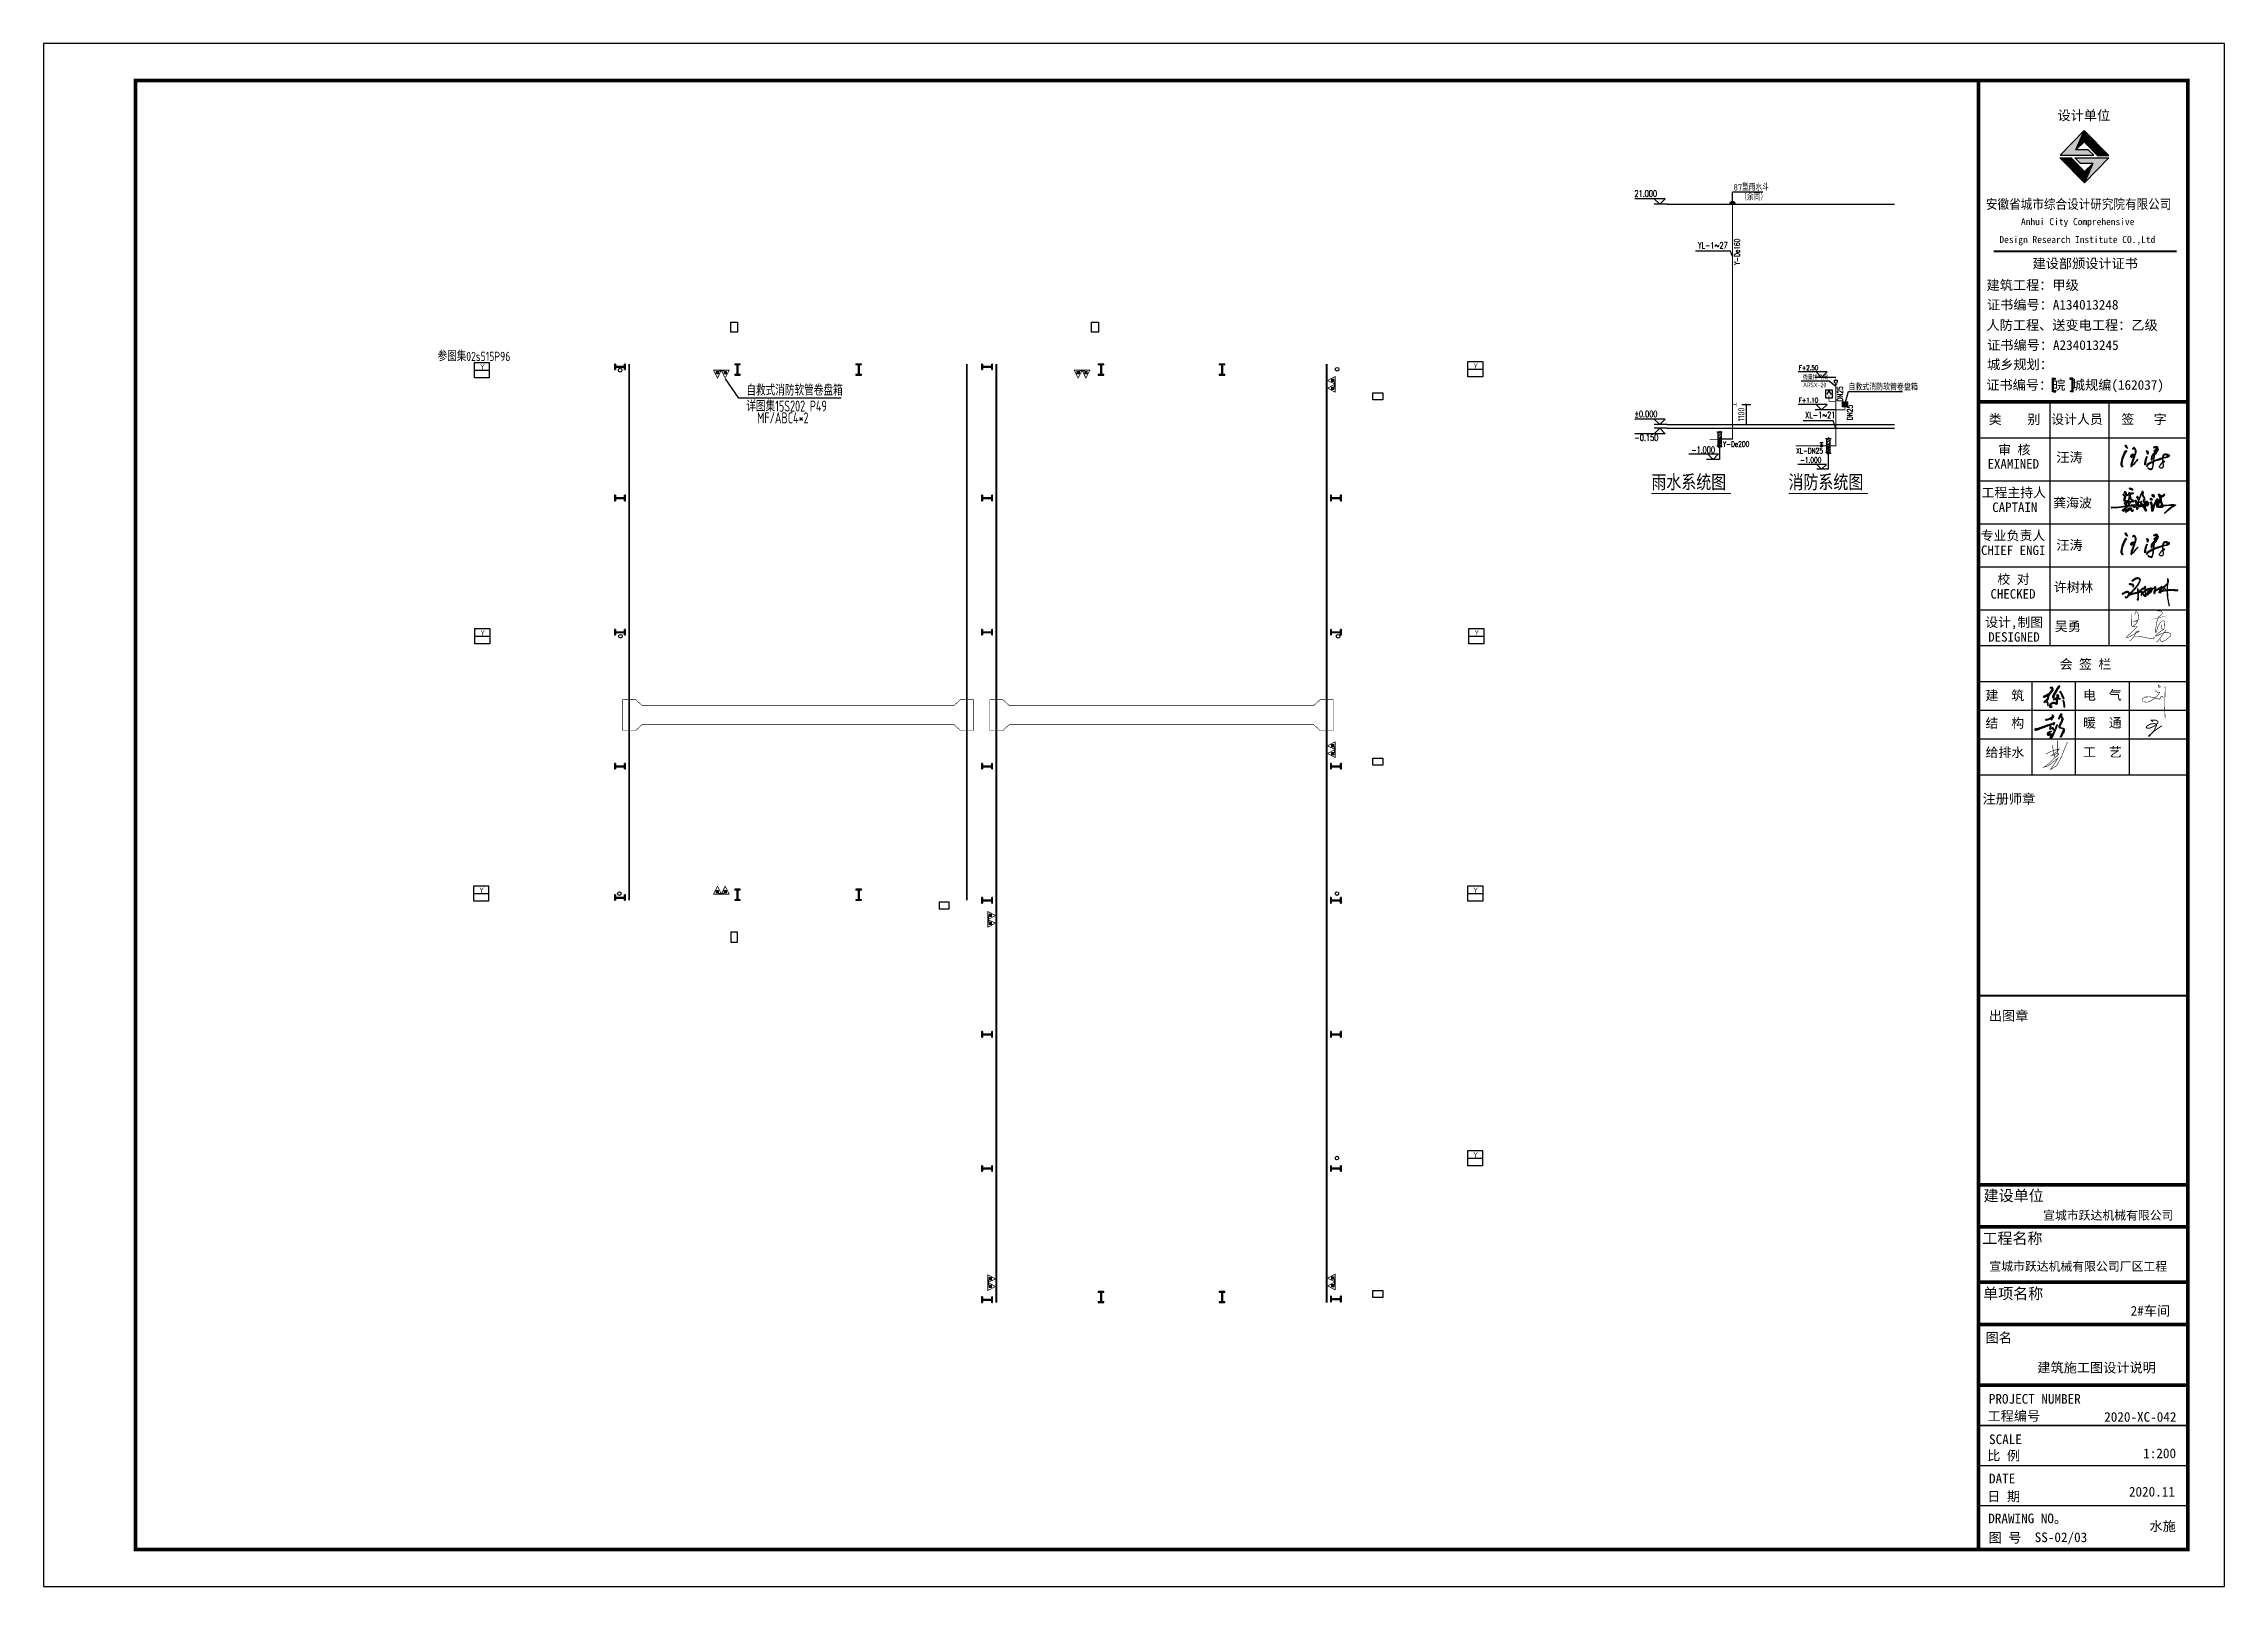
# Model space of a CAD drawing. Extents: x 1680110 to 4798266, y 269661 to 1249705.
# Drawn here: x 2361418 to 2480218, y 557232 to 641232 of the extents above; entities that cross this region are included whole.
import ezdxf

# ---------------------------------------------------------------- set-up
doc = ezdxf.new("R2010")
doc.units = 0
doc.header["$LTSCALE"] = 1000
doc.header["$MEASUREMENT"] = 0
doc.linetypes.add('DASH', pattern=[0.35, 0.25, -0.1])
for name, color, linetype in [('0-排水标注', 7, 'Continuous'), ('0-签名', 2, 'Continuous'), ('3T_BAR', 7, 'Continuous'), ('A-YS', 3, 'Continuous'), ('A_DE_DETAIL_3', 144, 'Continuous'), ('COLUMN', 9, 'Continuous'), ('DIM_ELEV', 3, 'Continuous'), ('DIM_污水', 3, 'Continuous'), ('DIM_消防', 3, 'Continuous'), ('DIM_雨水', 3, 'Continuous'), ('EQUIP_污水', 7, 'Continuous'), ('GPSCOMMON', 7, 'Continuous'), ('PIPE-消防', 1, 'Continuous'), ('PIPE-雨水', 4, 'Continuous'), ('PUB_DIM', 3, 'Continuous'), ('PUB_TEXT', 7, 'Continuous'), ('PUB_TITLE', 4, 'Continuous'), ('TEXT_给水', 7, 'Continuous'), ('TEXT_雨水', 7, 'Continuous'), ('TWT_DIM', 3, 'Continuous'), ('TWT_TEXT', 7, 'Continuous'), ('VALVE_废水', 7, 'Continuous'), ('VALVE_消防', 7, 'Continuous'), ('VALVE_给水', 7, 'Continuous'), ('WW_PJ', 7, 'Continuous'), ('图框', 4, 'Continuous'), ('签名', 7, 'Continuous'), ('钢柱', 7, 'Continuous'), ('雨水管', 6, 'Continuous')]:
    doc.layers.add(name, color=color, linetype=linetype)
doc.layers.add('W-3X_XHS', color=1, linetype='Continuous', lineweight=20)
doc.styles.add('-黑体', font='simhei.ttf', dxfattribs={"width": 0.8})
doc.styles.add('_CTXT', font='tssdeng.shx', dxfattribs={"width": 0.8, "bigfont": '11111tssdchn.shx'})
doc.styles.add('_HZTXT', font='tssdeng.shx', dxfattribs={"width": 0.7, "bigfont": 'hztxt.shx'})
doc.styles.add('_TCH_DIM', font='SIMPLEX', dxfattribs={"bigfont": 'GBCBIG'})
doc.styles.add('_TWT_DIM_ELE', font='SIMPLEX', dxfattribs={"width": 0.8, "height": 3.5, "bigfont": 'HZTXT'})
doc.styles.add('_TWT_PIPETEXT', font='SIMPLEX', dxfattribs={"width": 0.8, "height": 3.5, "bigfont": 'HZTXT'})
doc.styles.add('_TWT_SERIAL', font='COMPLEX', dxfattribs={"width": 0.8, "height": 3.5, "bigfont": 'HZTXT'})
doc.styles.add('Gb-Enor-Cbig', font='GBENOR.SHX', dxfattribs={"width": 0.85, "bigfont": 'GBCBIG.SHX'})
doc.styles.add('HZ', font='txt', dxfattribs={"width": 0.7, "height": 5, "bigfont": 'STF:宋体'})
doc.styles.add('STYLE-黑体', font='simhei.ttf')
doc.styles.add('黑体', font='simhei.ttf')
doc.dimstyles.new('_TWT_ARCH&&100', dxfattribs={"dimtxt": 350, "dimasz": 100, "dimexe": 250, "dimexo": 300, "dimgap": 100, "dimtad": 1, "dimdec": 0, "dimzin": 0, "dimdsep": 46, "dimtxsty": 'Gb-Enor-Cbig', "dimblk": 'ARCHTICK', "dimcen": 0.09, "dimclrt": 7, "dimazin": 2, "dimtfac": 1, "dimtdec": 0, "dimtix": 1, "dimtmove": 2, "dimatfit": 3, "dimfxl": 1, "dimtolj": 1, "dimtzin": 0, "dimarcsym": 0})

msp = doc.modelspace()

# ---------------------------------------------------------------- texts
at = {"style": '_HZTXT', "width": 0.8}
msp.add_text('参图集02s515P96', height=500, dxfattribs=at).set_placement((2382883.2, 623953.4))
at = {"layer": '0-排水标注', "style": '_HZTXT', "width": 0.8}
for p in [(2385193.1, 623482.7), (2439310.6, 623534.8), (2385215.8, 608997.3), (2439366, 608997.3), (2385154.1, 594982.3), (2439310.6, 594982.3), (2439304.4, 580577.2)]:
    msp.add_text('Y', height=300, rotation=360, dxfattribs=at).set_placement(p)
at = {"layer": '0-签名', "color": 4, "style": 'STYLE-黑体'}
msp.add_text('吴勇', height=525.89, dxfattribs=at).set_placement((2470972.7, 609244.2))
at = {"layer": 'A-YS', "style": '_CTXT', "width": 0.8}
for s, p in [('87型雨水斗', (2453476.2, 633232.1)), ('（余同）', (2453848.4, 632703.7))]:
    msp.add_text(s, height=350, dxfattribs=at).set_placement(p)
at = {"layer": 'DIM_污水', "color": 7, "style": '_TWT_DIM_ELE', "width": 0.64}
for s, height, p in [('21.000', 350, (2448080, 632894.2)), ('%%P0.000', 350, (2448080, 620894.2)), ('-0.150', 350, (2448080, 619607.5)), ('-1.000', 350, (2451171.5, 618937.8)), ('-1.000', 300, (2457097, 618411.7))]:
    msp.add_text(s, height=height, dxfattribs=at).set_placement(p)
at = {"layer": 'DIM_消防', "color": 7, "style": '_TWT_SERIAL', "width": 0.64}
msp.add_text('XL-1~21', height=350, dxfattribs=at).set_placement((2457379.9, 620838.8))
at = {"layer": 'DIM_雨水', "color": 7, "style": '_TWT_SERIAL', "width": 0.64}
msp.add_text('YL-1~27', height=350, dxfattribs=at).set_placement((2451533.5, 630071.1))
at = {"layer": 'PUB_TEXT'}
for s, height, style, width, p in [('F+2.50', 250, '_TCH_DIM', 0.705882, (2457036.9, 623460.3, 0)), ('F+1.10', 250, '_TCH_DIM', 0.705882, (2457036.9, 621694.2, 0)), ('雨水系统图', 746.84, '-黑体', 0.8, (2449003.5, 616992.3)), ('消防系统图', 746.84, '-黑体', 0.8, (2456473.5, 616992.3))]:
    msp.add_text(s, height=height, dxfattribs=dict(at, style=style, width=width)).set_placement(p)
at = {"layer": 'PUB_TEXT', "style": '黑体'}
for s, height, p in [('宣城市跃达机械有限公司', 473.299, (2470343.9, 577196.9)), ('宣城市跃达机械有限公司厂区工程', 473.299, (2467415.6, 574416.3)), ('2#车间', 525.89, (2475113.6, 571975)), ('建筑施工图设计说明', 525.89, (2470028, 568880.8, 0)), ('2020-XC-042', 525.888, (2473671.7, 566195.2)), ('1:200', 525.89, (2475796.7, 564212.5)), ('2020.11', 525.89, (2475017.3, 562123.8)), ('水施', 525.89, (2476141, 560242.4)), ('SS-02/03', 525.89, (2469883.3, 559640.9))]:
    msp.add_text(s, height=height, dxfattribs=at).set_placement(p)
at = {"layer": 'TEXT_给水', "style": '_TWT_PIPETEXT', "width": 0.64}
msp.add_text('Y-De160', height=300, rotation=90, dxfattribs=at).set_placement((2453819.4, 629173.7))
msp.add_text('Y-De200', height=300, dxfattribs=at).set_placement((2452898.7, 619275.9))
at = {"layer": 'TEXT_雨水'}
for s, height, style, width, p in [('自救式消防软管卷盘箱', 600, '_HZTXT', 0.7, (2399698.9, 622068.4)), ('自救式消防软管卷盘箱', 350, '_TWT_PIPETEXT', 0.8, (2459735.6, 622354)), ('自救式消防软管卷盘箱', 350, '_TWT_PIPETEXT', 0.8, (2459735.6, 622354)), ('详图集15S202 P49', 600, '_HZTXT', 0.7, (2399698.9, 621199.8)), ('MF/ABC4*2', 600, '_HZTXT', 0.7, (2400288.8, 620555.3)), ('XL-DN25', 300, '_TWT_PIPETEXT', 0.64, (2456888.1, 618913.8))]:
    msp.add_text(s, height=height, dxfattribs=dict(at, style=style, width=width)).set_placement(p)
at = {"layer": 'TEXT_雨水', "style": '_TWT_PIPETEXT', "width": 0.64}
for p in [(2459429.9, 621740.7, 0), (2459966.4, 620728, 0), (2459966.4, 620728, 0)]:
    msp.add_text('DN25', height=300, rotation=90, dxfattribs=at).set_placement(p)
at = {"layer": 'WW_PJ', "style": '_HZTXT', "width": 0.8}
for s, p in [('微量排气阀', (2457259.5, 622934.1)), ('ARSX-20', (2457267.9, 622523))]:
    msp.add_text(s, height=250, dxfattribs=at).set_placement(p)
at = {"layer": '图框', "color": 4}
for s, height, style, p in [('设计单位', 525.89, '黑体', (2471125.9, 637065.7)), ('Anhui City Comprehensive ', 378.48, '黑体', (2469137.9, 631349.4)), (' Design Research Institute CO.,Ltd', 378.48, '黑体', (2467703.2, 630375.4)), ('建设部颁设计证书', 525.89, '黑体', (2469768.2, 629003.1)), (' 建筑工程：甲级', 525.89, '黑体', (2466905.6, 627824.6)), ('证书编号：A134013248', 525.888, '黑体', (2467286.1, 626753)), ('人防工程、送变电工程：乙级', 525.888, '黑体', (2467258.4, 625645.6)), ('证书编号：A234013245', 525.888, '黑体', (2467295.6, 624557.2)), ('城乡规划：', 525.89, '黑体', (2467291.8, 623506.6)), ('证书编号：皖 城规编(162037)', 525.888, '黑体', (2467249.7, 622386.4)), ('汪涛', 525.89, 'STYLE-黑体', (2471062.9, 618444.5)), ('汪涛', 525.89, 'STYLE-黑体', (2471062.9, 613663.7)), ('许树林', 525.89, 'STYLE-黑体', (2470916.7, 611381.4)), ('注册师章', 525.89, '黑体', (2467043.4, 599850)), ('出图章', 525.89, '黑体', (2467390.1, 588036.3)), ('建设单位', 600, '黑体', (2467100.4, 578207.5)), ('工程名称', 600, '黑体', (2467034, 575883.6)), ('单项名称', 600, '黑体', (2467074, 572875.1)), ('图名', 525.89, '黑体', (2467212.5, 570510.9)), ('工程编号', 525.89, '黑体', (2467315.4, 566248)), ('SCALE', 525.89, '黑体', (2467399.2, 564977)), ('比 例', 525.89, '黑体', (2467297.7, 564091.1)), ('DATE', 525.89, '黑体', (2467396.4, 562839.8)), ('日 期', 525.89, '黑体', (2467297.7, 561865.5)), ('DRAWING NO。', 525.888, '黑体', (2467355, 560670.4)), ('图 号', 525.89, '黑体', (2467372.4, 559620.2))]:
    msp.add_text(s, height=height, dxfattribs=dict(at, style=style)).set_placement(p)
at = {"layer": '图框', "color": 4, "style": '黑体', "width": 0.88}
msp.add_text('安徽省城市综合设计研究院有限公司', height=525.888, dxfattribs=at).set_placement((2467229.6, 632233.3))
at = {"layer": '图框', "color": 0}
for s, height, style, p in [('类    别 ', 515.37, 'STYLE-黑体', (2467381.2, 620523.7)), ('设计人员', 515.37, 'STYLE-黑体', (2470780.6, 620523.7)), ('签   字', 515.37, 'STYLE-黑体', (2474609.5, 620523.7)), ('审 核', 515.37, 'STYLE-黑体', (2467896.3, 618868.1)), ('EXAMINED ', 515.37, 'STYLE-黑体', (2467316.7, 618094.1)), ('工程主持人', 515.37, 'STYLE-黑体', (2466989.5, 616533.3)), ('CAPTAIN', 515.37, 'STYLE-黑体', (2467572.5, 615732.8)), ('专业负责人', 515.37, 'STYLE-黑体', (2466945.7, 614190.7)), ('CHIEF ENGI', 515.37, 'STYLE-黑体', (2466960.8, 613390.3)), ('校 对', 515.37, 'STYLE-黑体', (2467852.4, 611813.9)), ('CHECKED  ', 515.37, 'STYLE-黑体', (2467476.4, 611013.5)), ('设计,制图', 515.37, 'STYLE-黑体', (2467185.5, 609471.3)), ('DESIGNED ', 515.37, 'STYLE-黑体', (2467354.1, 608670.9)), ('会 签 栏', 515.37, 'STYLE-黑体', (2471245.6, 607190.5)), ('建  筑', 515.37, 'STYLE-黑体', (2467206.3, 605487.4)), ('电  气', 515.37, 'STYLE-黑体', (2472519.3, 605504.3)), ('结  构', 515.37, 'STYLE-黑体', (2467206.3, 603979.3)), ('暖  通', 515.37, 'STYLE-黑体', (2472519.3, 603996.2)), ('给排水', 515.37, 'STYLE-黑体', (2467206.3, 602386.2)), ('工  艺', 515.37, 'STYLE-黑体', (2472519.3, 602403.1)), ('PROJECT NUMBER', 525.888, '黑体', (2467386.3, 567177.6))]:
    msp.add_text(s, height=height, dxfattribs=dict(at, style=style)).set_placement(p)
at = {"layer": '签名', "color": 4, "style": 'STYLE-黑体'}
msp.add_text('龚海波', height=516.42, dxfattribs=at).set_placement((2470888.8, 615975.6))

# ---------------------------------------------------------------- blocks, each defined once
blk = doc.blocks.new('A$C23043752')
at = {"layer": 'COLUMN'}
blk.add_hatch(color=256, dxfattribs=at).paths.add_polyline_path([(0, 600), (0, 550), (125, 550), (125, 50), (0, 50), (0, 0), (300, 0), (300, 50), (175, 50), (175, 550), (300, 550), (300, 600)])
for p, q in [((0, 600), (0, 550)), ((300, 600), (0, 600)), ((125, 550), (0, 550)), ((0, 50), (125, 50)), ((0, 50), (0, 0)), ((0, 0), (300, 0)), ((125, 550), (125, 50)), ((175, 550), (175, 50)), ((300, 550), (175, 550)), ((175, 50), (300, 50)), ((300, 550), (300, 600)), ((300, 0), (300, 50))]:
    blk.add_line(p, q, dxfattribs=at)
blk = doc.blocks.new('A$C2E6C69CD')
at = {"layer": 'COLUMN', "xscale": -1, "rotation": 359.9999999999998}
blk.add_blockref('A$C23043752', (300, 0), dxfattribs=at)
blk.add_blockref('A$C23043752', (300, 0), dxfattribs=at)
blk = doc.blocks.new('A$C6F9B7E11')
blk.add_blockref('A$C2E6C69CD', (0, 0))
blk = doc.blocks.new('MHQ')
for p, q in [((0, 1000), (-500, 0)), ((-500, 0), (500, 0)), ((-150, 467), (-150, 167)), ((150, 467), (-150, 467)), ((-150, 167), (150, 167)), ((500, 0), (0, 1000)), ((150, 167), (150, 467))]:
    blk.add_line(p, q)
at = {"const_width": 300}
blk.add_lwpolyline([(0, 167), (0, 467)], dxfattribs=at)
blk = doc.blocks.new('A$C1BAF0BFD')
at = {"layer": 'W-3X_XHS', "xscale": 0.25, "yscale": 0.25, "zscale": 0.25}
for p in [(-125, 0), (125, 0)]:
    blk.add_blockref('MHQ', p, dxfattribs=at)
blk = doc.blocks.new('xh')
blk.add_line((84, 428), (-84, 428))
at = {"layer": 'W-3X_XHS'}
blk.add_blockref('A$C1BAF0BFD', (-5, 408), dxfattribs=at)
blk = doc.blocks.new('$ATTACHMENT$00000244')
at = {"layer": '雨水管', "linetype": 'Continuous'}
for p, q in [((129, 0), (-129, 0)), ((-91, -91), (0, 0)), ((0, -129), (0, 0)), ((91, -91), (0, 0))]:
    blk.add_line(p, q, dxfattribs=at)
blk.add_arc((0, 0), 129, 180, 0, dxfattribs=at)
blk = doc.blocks.new('$VALVE_U$00000015')
for p, q in [((-34, 265), (-103, 265)), ((-58, -290), (-58, 264)), ((-18, 245), (-58, 205)), ((60, 224), (-58, 106)), ((60, 46), (-58, 46)), ((-16, 221), (-34, 265)), ((11, 310), (-16, 221)), ((60, 115), (-9, 46)), ((39, 264), (11, 310)), ((103, 264), (39, 264)), ((60, 264), (60, -290)), ((-33, -256), (-102, -256)), ((28, -58), (-58, -144)), ((60, -58), (-58, -58)), ((54, -135), (-58, -247)), ((-16, -334), (-34, -290)), ((11, -244), (-16, -334)), ((39, -290), (11, -244)), ((55, -230), (22, -263)), ((103, -290), (39, -290))]:
    blk.add_line(p, q)
blk = doc.blocks.new('$VALVE_U$00000019')
at = {"xscale": -1.2, "yscale": -1.2, "zscale": 1.2, "rotation": 180}
blk.add_blockref('$VALVE_U$00000015', (0, 0), dxfattribs=at)
blk = doc.blocks.new('$ATTACHMENT$00000073')
at = {"const_width": 20}
for points in [[(0, 0), (150, 0)], [(150, 90), (150, -90)]]:
    blk.add_lwpolyline(points, dxfattribs=at)
blk = doc.blocks.new('$VALVE$00000497')
for p, q in [((78, 138), (-78, 138)), ((0, 50), (0, 138))]:
    blk.add_line(p, q)
at = {"const_width": 49.6}
blk.add_lwpolyline([(25, 0, 1), (-25, 0, 1)], format="xyb", close=True, dxfattribs=at)
blk.add_circle((0, 0), 50)
blk = doc.blocks.new('SDSAQ')
for p, q in [((751851, -193942), (751816, -193931)), ((751844, -193927), (751821, -193929)), ((751844, -193927), (751899, -193909)), ((751847, -193925), (751851, -193942)), ((751851, -193942), (751901, -193914)), ((751899, -193909), (751901, -193914))]:
    blk.add_line(p, q)
blk.add_lwpolyline([(751644, -193720), (751920, -193720), (751920, -193984), (751644, -193984)], close=True)
at = {"layer": 'GPSCOMMON'}
for radius in [101, 91.4, 81.4, 71.4, 61.4, 51.4, 41.4, 31.4]:
    blk.add_circle((751784, -193846), radius, dxfattribs=at)
blk = doc.blocks.new('$VA026_2')
blk.add_lwpolyline([(-100, 499), (100, 499), (100, 319, -0.6832352), (-100, 319), (-100, 499)], format="xyb")
at = {"const_width": 50}
blk.add_lwpolyline([(-25, 149, 1), (25, 149, 1)], format="xyb", close=True, dxfattribs=at)
for points, const_width in [([(0, 499), (0, 649)], 30), ([(0, 251), (0, 0)], 30), ([(0, 149), (120, 149)], 15), ([(120, 229), (120, 79)], 15)]:
    blk.add_lwpolyline(points, dxfattribs=dict(const_width=const_width))
at = {"style": 'HZ', "width": 0.7, "flags": 1}
for tag in ['UNIT', 'WHAT', 'SPEC']:
    blk.add_attdef(tag, (0, 0), '', height=0.001, dxfattribs=at)
blk = doc.blocks.new('$VALVE_U$00000020')
at = {"xscale": 0.5585999999498016, "yscale": 0.5585999999498016, "zscale": 0.5585999999498016}
blk.add_blockref('$VA026_2', (0, 0), dxfattribs=at)
blk = doc.blocks.new('_ArchTick')
at = {"color": 0, "linetype": 'ByBlock', "const_width": 0.4}
blk.add_lwpolyline([(-0.5, -0.5), (0.5, 0.5)], dxfattribs=at)
blk = doc.blocks.new('*D123')
at = {"layer": 'Defpoints', "color": 0}
for p in [(2453623, 621589), (2454176, 621589), (2453623, 620489)]:
    blk.add_point(p, dxfattribs=at)
at = {"layer": 'TWT_DIM', "color": 0, "lineweight": -2}
for p, q in [((2453923, 621589), (2454426, 621589)), ((2454176, 620489), (2454176, 621589)), ((2453923, 620489), (2454426, 620489))]:
    blk.add_line(p, q, dxfattribs=at)
at = {"layer": 'TWT_DIM', "color": 0, "lineweight": -2, "xscale": 100, "yscale": 100, "zscale": 100}
for p, rotation in [((2454176, 621589), 90), ((2454176, 620489), 270)]:
    blk.add_blockref('_ArchTick', p, dxfattribs=dict(at, rotation=rotation))
at = {"layer": 'TWT_DIM', "color": 7, "insert": (2453901, 621039), "char_height": 350, "attachment_point": 5, "rotation": 90, "style": 'Gb-Enor-Cbig'}
blk.add_mtext('\\A1;1100', dxfattribs=at)

# ---------------------------------------------------------------- dimensions: what is measured, and where the dimension line sits
at = {"layer": 'TWT_DIM'}
dim = msp.add_aligned_dim(p1=(2453623, 620489.2), p2=(2453623, 621589.2), distance=-552.5, text='1100', dimstyle='_TWT_ARCH&&100', dxfattribs=at)
dim.commit()
dim.dimension.update_dxf_attribs({"geometry": '*D123', "text_midpoint": (2453900.6, 621039.2)})

# ---------------------------------------------------------------- hatches: boundary and pattern name
for color, points in [(1, [(2472131.1, 635444.1), (2472586.4, 636500.2), (2471273.6, 635151), (2473101.5, 635151), (2472798.2, 635444.1)]), (1, [(2473303.6, 635145.4), (2473922.5, 635145.4), (2472586.4, 636500.2)]), (256, [(2471278.2, 604012.7), (2471262.2, 604043.3), (2471271.5, 604080.6), (2471291.5, 604132.5), (2471316.8, 604199.1), (2471351.4, 604249.6), (2471403.5, 604370.5), (2471412, 604416.8), (2471413, 604456.4), (2471411.1, 604498.9), (2471395, 604541.4), (2471358.2, 604573.5), (2471351.6, 604595.2), (2471346.8, 604638.6), (2471344, 604669.8), (2471347.8, 604696.2), (2471357.2, 604745.3), (2471343.1, 604749), (2471318.5, 604744.3), (2471289.2, 604686.7), (2471260.9, 604655.6), (2471239.1, 604610.3), (2471223.1, 604543.3), (2471207, 604497), (2471207, 604473.4), (2471220.2, 604459.3), (2471223.1, 604479.1), (2471243.9, 604531.9), (2471257.1, 604565.9), (2471276.9, 604604.6), (2471288.5, 604610.3), (2471301.7, 604599.2), (2471329, 604552.7), (2471346.1, 604527.5), (2471374.4, 604504.3), (2471381.5, 604454.8), (2471368.4, 604424.5), (2471358.3, 604332.6), (2471297, 604230.4), (2471259, 604154.4), (2471216, 604074.2), (2471223.2, 604003.4), (2471233.6, 603986), (2471255.6, 603959.3), (2471349.6, 603942), (2471406.5, 603939.6), (2471433.2, 603919.9), (2471444.8, 603887.5), (2471440.1, 603810.9), (2471423.9, 603764.6), (2471408.8, 603733.3), (2471385.6, 603702), (2471343.8, 603620.8), (2471333.4, 603558.2), (2471288.1, 603522.3), (2471293.9, 603492.1), (2471307.9, 603472.4), (2471321.8, 603472.4), (2471338, 603501.4), (2471372.8, 603575.6), (2471405.8, 603628), (2471450.1, 603696.3), (2471476.8, 603741.4), (2471490.7, 603814.3), (2471490.7, 603882.5), (2471456.7, 603943.5), (2471428.7, 603960.8), (2471370.1, 603976.8), (2471339.5, 603979.5), (2471298.2, 604000.7)])]:
    msp.add_hatch(color=color).paths.add_polyline_path(points)
at = {"linetype": 'Continuous'}
h = msp.add_hatch(color=4, dxfattribs=at)
h.dxf.hatch_style = 1
h.paths.add_polyline_path([(2475277, 611718), (2475280.4, 611721.4), (2475273.6, 611758.5), (2475253.3, 611778.8), (2475219.5, 611795.7), (2475135, 611809.2), (2475114.8, 611819.4), (2475111.4, 611816), (2475070.8, 611826.1), (2475040.4, 611822.8), (2475026.9, 611809.2), (2475026.9, 611789), (2475057.3, 611795.7), (2475064.1, 611789), (2475091.1, 611782.2), (2475148.6, 611782.2), (2475165.5, 611772.1), (2475182.4, 611772.1), (2475202.6, 611761.9), (2475222.9, 611761.9), (2475250, 611741.6), (2475253.3, 611697.7), (2475246.6, 611694.3), (2475239.8, 611667.3), (2475222.9, 611640.2), (2475233.1, 611630.1), (2475263.5, 611667.3), (2475277, 611694.3)], flags=17)
h.paths.add_polyline_path([(2475672.5, 611386.7), (2475675.8, 611390.1), (2475652.2, 611427.3), (2475618.4, 611454.3), (2475604.9, 611457.7), (2475594.7, 611447.6), (2475594.7, 611437.4), (2475625.1, 611403.6), (2475608.2, 611396.9), (2475584.6, 611396.9), (2475533.9, 611380), (2475513.6, 611528.7), (2475500.1, 611552.4), (2475489.9, 611552.4), (2475483.2, 611545.6), (2475483.2, 611488.1), (2475493.3, 611461.1), (2475493.3, 611427.3), (2475500.1, 611403.6), (2475500.1, 611373.2), (2475483.2, 611363.1), (2475462.9, 611363.1), (2475442.6, 611352.9), (2475280.4, 611312.4), (2475250, 611298.9), (2475199.3, 611288.7), (2475053.9, 611241.4), (2475067.4, 611254.9), (2475067.4, 611261.7), (2475162.1, 611346.2), (2475314.2, 611508.4), (2475422.3, 611630.1), (2475540.6, 611782.2), (2475581.2, 611849.8), (2475631.9, 611961.3), (2475642, 612028.9), (2475631.9, 612069.5), (2475601.5, 612103.3), (2475571.1, 612120.2), (2475503.5, 612137.1), (2475452.8, 612140.5), (2475391.9, 612123.6), (2475297.3, 612069.5), (2475219.5, 612005.3), (2475195.9, 611991.8), (2475182.4, 611978.2), (2475185.7, 611968.1), (2475202.6, 611971.5), (2475263.5, 612008.7), (2475300.7, 612042.5), (2475395.3, 612096.5), (2475442.6, 612113.4), (2475486.6, 612113.4), (2475503.5, 612106.7), (2475510.2, 612110.1), (2475517, 612103.3), (2475571.1, 612086.4), (2475584.6, 612069.5), (2475604.9, 612059.4), (2475611.6, 612042.5), (2475608.2, 611985), (2475577.8, 611934.3), (2475577.8, 611924.2), (2475537.3, 611846.4), (2475540.6, 611839.7), (2475510.2, 611792.3), (2475506.8, 611778.8), (2475486.6, 611761.9), (2475483.2, 611748.4), (2475361.5, 611596.3), (2475192.5, 611413.8), (2475155.3, 611380), (2475145.2, 611363.1), (2475026.9, 611254.9), (2475030.3, 611298.9), (2475023.5, 611342.8), (2475010, 611366.5), (2474976.2, 611393.5), (2474915.3, 611393.5), (2474851.1, 611380), (2474793.7, 611352.9), (2474766.6, 611346.2), (2474749.7, 611332.7), (2474702.4, 611312.4), (2474655.1, 611282), (2474655.1, 611261.7), (2474672, 611251.5), (2474709.2, 611282), (2474813.9, 611332.7), (2474844.4, 611339.4), (2474857.9, 611349.6), (2474949.1, 611366.5), (2474976.2, 611356.3), (2474989.7, 611342.8), (2474996.5, 611325.9), (2474996.5, 611268.4), (2474982.9, 611221.1), (2474955.9, 611190.7), (2474962.7, 611156.9), (2474925.5, 611106.2), (2474898.4, 611089.3), (2474881.5, 611089.3), (2474827.5, 611109.6), (2474817.3, 611109.6), (2474810.6, 611096.1), (2474824.1, 611082.5), (2474861.3, 611069), (2474898.4, 611065.6), (2474928.9, 611079.2), (2474959.3, 611106.2), (2475003.2, 611173.8), (2475020.1, 611190.7), (2475074.2, 611217.7), (2475097.9, 611221.1), (2475111.4, 611231.3), (2475148.6, 611238), (2475260.1, 611275.2), (2475354.7, 611295.5), (2475364.9, 611302.2), (2475391.9, 611305.6), (2475422.3, 611319.1), (2475452.8, 611322.5), (2475496.7, 611336), (2475503.5, 611332.7), (2475503.5, 611042), (2475496.7, 611004.8), (2475462.9, 610981.1), (2475462.9, 610960.9), (2475469.7, 610947.3), (2475496.7, 610927.1), (2475517, 610944), (2475530.5, 610987.9), (2475537.3, 611075.8), (2475537.3, 611336), (2475547.4, 611349.6), (2475615, 611366.5), (2475655.6, 611369.8)])
h.paths.add_polyline_path([(2475912.4, 611231.3), (2475912.4, 611204.2), (2475909.1, 611194.1), (2475885.4, 611194.1), (2475834.7, 611227.9), (2475777.2, 611295.5), (2475777.2, 611309), (2475855, 611386.7), (2475882, 611407), (2475895.5, 611407), (2475902.3, 611288.7)], flags=16)
h.paths.add_polyline_path([(2476267.3, 611501.7), (2476260.6, 611491.5), (2476247.1, 611457.7), (2476182.8, 611376.6), (2476095, 611292.1), (2476034.1, 611254.9), (2476017.2, 611258.3), (2476027.4, 611288.7), (2476037.5, 611295.5), (2476040.9, 611312.4), (2476098.3, 611390.1), (2476159.2, 611447.6), (2476216.6, 611488.1), (2476257.2, 611508.4)], flags=16)
h.paths.add_polyline_path([(2476429.6, 611410.4), (2476422.8, 611356.3), (2476416.1, 611342.8), (2476409.3, 611342.8), (2476402.5, 611356.3), (2476402.5, 611380), (2476412.7, 611403.6), (2476422.8, 611413.8)], flags=16)
h.paths.add_polyline_path([(2476760.8, 611508.4), (2476760.8, 611474.6), (2476754.1, 611461.1), (2476754.1, 611423.9), (2476743.9, 611403.6), (2476730.4, 611400.3), (2476706.7, 611430.7), (2476703.4, 611457.7), (2476710.1, 611478), (2476747.3, 611511.8)], flags=16)
h.paths.add_polyline_path([(2476994, 611498.3), (2476994, 611478), (2476990.7, 611471.2), (2476967, 611471.2), (2476899.4, 611457.7), (2476885.9, 611461.1), (2476882.5, 611467.9), (2476940, 611521.9), (2476977.1, 611538.8), (2476987.3, 611528.7)], flags=16)
h.paths.add_polyline_path([(2477109, 611795.7), (2477105.6, 611684.2), (2477098.8, 611640.2), (2477098.8, 611535.5), (2477095.4, 611488.1), (2477088.7, 611474.6), (2477017.7, 611474.6), (2477010.9, 611481.4), (2477007.6, 611525.3), (2476997.4, 611552.4), (2476987.3, 611562.5), (2476967, 611562.5), (2476879.1, 611494.9), (2476821.7, 611440.8), (2476791.2, 611427.3), (2476777.7, 611434.1), (2476787.9, 611521.9), (2476818.3, 611559.1), (2476990.7, 611697.7), (2477098.8, 611802.5), (2477105.6, 611802.5)], flags=16)
h.paths.add_polyline_path([(2477146.1, 612018.8), (2477146.1, 611974.9), (2477146.1, 611934.3), (2477136, 611920.8), (2477136, 612022.2), (2477139.4, 612025.6)], flags=16)
h.paths.add_polyline_path([(2477686.9, 611464.5), (2477690.3, 611467.9), (2477683.6, 611478), (2477666.7, 611484.8), (2477534.8, 611481.4), (2477517.9, 611488.1), (2477386.1, 611488.1), (2477352.3, 611481.4), (2477332, 611488.1), (2477132.6, 611484.8), (2477122.5, 611491.5), (2477122.5, 611582.8), (2477136, 611836.3), (2477169.8, 611927.5), (2477169.8, 612008.7), (2477159.7, 612062.7), (2477146.1, 612099.9), (2477125.9, 612113.4), (2477115.7, 612099.9), (2477115.7, 611870.1), (2477102.2, 611836.3), (2477010.9, 611741.6), (2476967, 611711.2), (2476946.7, 611687.6), (2476929.8, 611680.8), (2476889.3, 611640.2), (2476882.5, 611640.2), (2476858.8, 611616.6), (2476831.8, 611603.1), (2476814.9, 611586.2), (2476801.4, 611589.5), (2476811.5, 611663.9), (2476804.8, 611680.8), (2476794.6, 611690.9), (2476784.5, 611690.9), (2476774.3, 611677.4), (2476781.1, 611643.6), (2476771, 611633.5), (2476703.4, 611606.4), (2476510.7, 611494.9), (2476476.9, 611484.8), (2476463.4, 611488.1), (2476466.8, 611559.1), (2476473.5, 611572.6), (2476490.4, 611582.8), (2476493.8, 611596.3), (2476466.8, 611640.2), (2476439.7, 611667.3), (2476422.8, 611667.3), (2476416.1, 611660.5), (2476422.8, 611626.7), (2476429.6, 611616.6), (2476426.2, 611586.2), (2476378.9, 611579.4), (2476307.9, 611559.1), (2476287.6, 611559.1), (2476253.8, 611576), (2476179.5, 611576), (2476145.7, 611569.3), (2476115.2, 611555.7), (2476111.9, 611559.1), (2476101.7, 611552.4), (2476084.8, 611552.4), (2476064.5, 611538.8), (2476007.1, 611518.6), (2475949.6, 611484.8), (2475932.7, 611467.9), (2475922.6, 611467.9), (2475912.4, 611545.6), (2475915.8, 611562.5), (2475939.5, 611579.4), (2475946.2, 611609.8), (2475926, 611636.9), (2475915.8, 611660.5), (2475905.7, 611670.7), (2475892.2, 611674), (2475875.3, 611653.8), (2475875.3, 611603.1), (2475865.1, 611592.9), (2475790.8, 611576), (2475763.7, 611565.9), (2475740.1, 611549), (2475719.8, 611545.6), (2475699.5, 611525.3), (2475682.6, 611518.6), (2475662.3, 611488.1), (2475672.5, 611474.6), (2475689.4, 611478), (2475729.9, 611515.2), (2475777.2, 611542.2), (2475838.1, 611552.4), (2475851.6, 611559.1), (2475875.3, 611559.1), (2475888.8, 611474.6), (2475888.8, 611444.2), (2475871.9, 611427.3), (2475838.1, 611407), (2475767.1, 611336), (2475760.3, 611336), (2475750.2, 611359.7), (2475746.8, 611396.9), (2475723.2, 611400.3), (2475713, 611386.7), (2475696.1, 611278.6), (2475689.4, 611268.4), (2475689.4, 611248.2), (2475675.8, 611221.1), (2475675.8, 611197.5), (2475682.6, 611190.7), (2475696.1, 611190.7), (2475706.3, 611200.8), (2475736.7, 611258.3), (2475757, 611278.6), (2475794.1, 611231.3), (2475834.7, 611190.7), (2475882, 611153.5), (2475909.1, 611140), (2475942.9, 611150.1), (2475953, 611170.4), (2475939.5, 611278.6), (2475929.3, 611403.6), (2475929.3, 611427.3), (2475936.1, 611440.8), (2475996.9, 611481.4), (2476091.6, 611525.3), (2476169.3, 611545.6), (2476247.1, 611545.6), (2476253.8, 611535.5), (2476220, 611518.6), (2476138.9, 611464.5), (2476054.4, 611376.6), (2476000.3, 611298.9), (2475986.8, 611268.4), (2475986.8, 611251.5), (2475993.6, 611238), (2476007.1, 611227.9), (2476030.7, 611227.9), (2476071.3, 611244.8), (2476142.3, 611302.2), (2476226.8, 611386.7), (2476264, 611434.1), (2476274.1, 611461.1), (2476284.2, 611471.2), (2476297.8, 611515.2), (2476311.3, 611528.7), (2476341.7, 611545.6), (2476419.4, 611562.5), (2476429.6, 611562.5), (2476439.7, 611552.4), (2476436.3, 611461.1), (2476429.6, 611451), (2476395.8, 611430.7), (2476375.5, 611400.3), (2476372.1, 611342.8), (2476392.4, 611295.5), (2476405.9, 611282), (2476416.1, 611282), (2476433, 611295.5), (2476446.5, 611325.9), (2476463.4, 611437.4), (2476517.5, 611474.6), (2476571.5, 611498.3), (2476700, 611579.4), (2476740.5, 611599.7), (2476767.6, 611606.4), (2476774.3, 611599.7), (2476767.6, 611555.7), (2476713.5, 611515.2), (2476676.3, 611457.7), (2476676.3, 611430.7), (2476703.4, 611386.7), (2476703.4, 611369.8), (2476686.5, 611342.8), (2476693.2, 611329.3), (2476713.5, 611329.3), (2476754.1, 611346.2), (2476801.4, 611396.9), (2476831.8, 611420.5), (2476865.6, 611427.3), (2476885.9, 611437.4), (2476933.2, 611440.8), (2476953.5, 611447.6), (2477010.9, 611444.2), (2477041.4, 611454.3), (2477092.1, 611454.3), (2477098.8, 611444.2), (2477095.4, 611403.6), (2477102.2, 611356.3), (2477098.8, 611346.2), (2477109, 611190.7), (2477122.5, 611129.9), (2477122.5, 611055.5), (2477149.5, 610913.5), (2477152.9, 610835.8), (2477176.6, 610758.1), (2477196.8, 610656.7), (2477210.4, 610639.8), (2477223.9, 610646.5), (2477200.2, 610781.7), (2477169.8, 610900), (2477146.1, 611048.7), (2477142.8, 611140), (2477136, 611170.4), (2477122.5, 611417.2), (2477125.9, 611454.3), (2477146.1, 611461.1), (2477156.3, 611457.7), (2477301.6, 611467.9), (2477494.3, 611467.9), (2477507.8, 611461.1), (2477558.5, 611464.5), (2477575.4, 611451), (2477670, 611451)])
h = msp.add_hatch(color=256)
h.paths.add_polyline_path([(2471396.3, 605457.3), (2471443.7, 605423.8), (2471451.4, 605327.5), (2471468.2, 605146.8), (2471491, 605098.6), (2471522.5, 605116.1), (2471522.5, 605177.4), (2471509.4, 605304.4), (2471493.6, 605420.9), (2471441.9, 605462)])
h.paths.add_polyline_path([(2471233.7, 605933.1), (2471303.6, 605857.7), (2471394.2, 605631.9), (2471489.5, 605563.6), (2471467.3, 605627.1), (2471418, 605721.6), (2471368.7, 605851.3), (2471324.3, 605929.1), (2471268.7, 605950.5)])
h.paths.add_polyline_path([(2471088.2, 605716.9), (2471120, 605726.4), (2471140.6, 605683.6), (2471116.8, 605662.9), (2471086.6, 605668.5), (2471065.9, 605636.7), (2471059.6, 605615.3), (2471032.6, 605589.1), (2470922.2, 605544.6), (2470899.9, 605533.5), (2470919.8, 605512.1), (2471034.2, 605533.5), (2471062.8, 605527.2), (2471061.2, 605485.1), (2471067.5, 605331.4), (2471066.7, 605299.7), (2471030.2, 605336.2), (2470956.3, 605364.8), (2470874.5, 605355.2), (2470797.4, 605327.5), (2470735.5, 605267.9), (2470691, 605206), (2470692.6, 605161.6), (2470711.6, 605112.3), (2470737, 605112.3), (2470815.7, 605099.6), (2470837.1, 605141.7), (2470787.1, 605141.7), (2470747.4, 605156.8), (2470766.4, 605217.1), (2470812.5, 605282.2), (2470870.5, 605318.7), (2470917.4, 605325.9), (2470964.2, 605328.3), (2471027, 605292.5), (2471081, 605260), (2471133.4, 605283), (2471129.4, 605325.1), (2471122.3, 605462.4), (2471127.1, 605533.9), (2471162.9, 605551.8), (2471223.3, 605539.1), (2471298.7, 605562.9), (2471247.1, 605582.7), (2471143.1, 605585.9), (2471186, 605635.9), (2471203.4, 605696.2), (2471177.2, 605759.7), (2471108.1, 605776.4), (2471066, 605755.8)])
h.paths.add_polyline_path([(2471248.3, 606262.1), (2471167.3, 606233.8), (2471049.9, 606050.6), (2470888.9, 605767.9), (2470847.4, 605659.7), (2470851.4, 605609.1), (2470924.3, 605639.4), (2470959.1, 605653.9), (2470939.5, 605698.1), (2470938.5, 605722.4), (2471155.2, 606095.3), (2471232.2, 606195.4), (2471260, 606228.7)])
h.paths.add_polyline_path([(2470713.4, 606148.4), (2470794.9, 606132.1), (2470831.6, 606093.1), (2470807.8, 606036), (2470711.2, 605903.1), (2470666.8, 605844.6), (2470567.4, 605790.9), (2470429.4, 605723.1), (2470349.9, 605692.7), (2470370.9, 605653), (2470425.9, 605653), (2470533.5, 605705.6), (2470603.7, 605705.6), (2470624.2, 605680.4), (2470568.5, 605576.3), (2470483.8, 605460.2), (2470377.3, 605391.7), (2470402.4, 605357), (2470509.6, 605394.9), (2470562.1, 605370.7), (2470588, 605255), (2470599.3, 605189.7), (2470630.7, 605197.7), (2470619.5, 605236.4), (2470609.8, 605346.1), (2470573.5, 605404.9), (2470546, 605430.7), (2470634, 605565.9), (2470659.9, 605643.3), (2470654.2, 605715), (2470634.9, 605741.6), (2470709.9, 605798.1), (2470824.6, 605940.5), (2470885.1, 606027.6), (2470885.1, 606092.1), (2470846.3, 606168.7), (2470810, 606175.9), (2470754.4, 606169.5)])
h = msp.add_hatch(color=256)
h.paths.add_polyline_path([(2470168.3, 603926.8), (2470258.8, 603959.3), (2470417.8, 604016.7), (2470498.9, 604052.5), (2470597.8, 604078.6), (2470653.8, 604108.4), (2470721.7, 604131), (2470763.4, 604146.5), (2470837.5, 604173.1), (2470873.5, 604187.3), (2470893.5, 604191.5), (2470896.8, 604169.8), (2470887.7, 604148.1), (2470906, 604143.1), (2470916.9, 604147.2), (2470947.8, 604168.9), (2470965.3, 604192.3), (2470983.7, 604225.7), (2470967.8, 604254.9), (2470931.1, 604249), (2470848.4, 604219.8), (2470694.7, 604168.1), (2470507.4, 604098.7), (2470389.8, 604053.6), (2470216.5, 603989.5), (2470116.7, 603952.8), (2470102.7, 603955.9), (2470053.6, 603929.2), (2470020.4, 603921.7), (2470013.1, 603915.1), (2469973.5, 603915.3), (2469970.2, 603933.1), (2469962.7, 603945.4), (2469942, 603938.3), (2469931.1, 603928), (2469897.2, 603901.1), (2469891.5, 603885.1), (2469896.7, 603863.5), (2469915.6, 603850.8), (2469961.3, 603850.8), (2470084.5, 603891.7)])
h.paths.add_polyline_path([(2470842.8, 604505.4), (2470859.2, 604513.4), (2470882.2, 604519.9), (2470898.5, 604531.3), (2470911.7, 604539.7), (2470916.5, 604551.5), (2470925.3, 604562.5), (2470928, 604586.7), (2470913.5, 604606.5), (2470899.4, 604599.5), (2470885.7, 604583.7), (2470871.2, 604574), (2470863, 604591.1), (2470869.9, 604601.1), (2470877.8, 604616.3), (2470887.3, 604633.7), (2470892.5, 604648.5), (2470892.5, 604663.3), (2470888.2, 604673.7), (2470865.1, 604676.3), (2470849.9, 604674.6), (2470844.7, 604666.3), (2470839.5, 604652), (2470833.8, 604638), (2470831.6, 604616.7), (2470828.6, 604599.3), (2470821.6, 604572.4), (2470818.1, 604553.3), (2470806.4, 604537.6), (2470791.2, 604532), (2470765.5, 604514.6), (2470708.6, 604490.4), (2470658.8, 604472.3), (2470627.8, 604458.2), (2470597.2, 604445.9), (2470545.6, 604434.5), (2470488.4, 604430.4), (2470465.4, 604421.5), (2470468.7, 604397.7), (2470504.7, 604393.7), (2470576.6, 604405.1), (2470634.2, 604424.7), (2470691.8, 604441.7), (2470727.2, 604461.3), (2470762, 604474.4), (2470779.4, 604481.8), (2470787, 604474.1), (2470785.2, 604456.1), (2470788.8, 604433.6), (2470798.7, 604416.9), (2470810.7, 604414.5), (2470826.4, 604421.6), (2470832.5, 604435.2), (2470832.5, 604463), (2470833.3, 604487.9)])
h.paths.add_polyline_path([(2470743.2, 603963.7), (2470741.4, 603989.4), (2470740.9, 604023.5), (2470755.7, 604044.9), (2470781.7, 604070.9), (2470777.6, 604089.3), (2470746, 604093.9), (2470724.1, 604075.5), (2470710.8, 604038.3), (2470701.7, 604006.2), (2470704.1, 603956.7), (2470700.9, 603930.4), (2470697, 603909.9), (2470711.2, 603900.3), (2470729.7, 603900.3), (2470752.8, 603918.3), (2470770.1, 603936.8), (2470800.3, 603944.5), (2470842.6, 603945.8), (2470858, 603941.3), (2470875.9, 603931.1), (2470883.6, 603908), (2470877.9, 603883), (2470883.6, 603859.3), (2470896.4, 603857.4), (2470912.5, 603867.7), (2470919.5, 603909.3), (2470909.9, 603954.8), (2470881.1, 603972.1), (2470831.1, 603971.4), (2470770.1, 603968.9)], flags=17)
h.paths.add_polyline_path([(2470722.8, 603751.3), (2470741.7, 603756.8), (2470786.5, 603762.3), (2470787.5, 603785.2), (2470768.6, 603791.1), (2470733.2, 603791.6), (2470717.8, 603785.2), (2470691.9, 603772.2), (2470669.5, 603765.8), (2470663, 603746.9), (2470670.5, 603722), (2470682.4, 603709), (2470700.9, 603710.5), (2470705.8, 603725.4)], flags=17)
h.paths.add_polyline_path([(2470634.1, 603625.4), (2470645.7, 603659.3), (2470645.7, 603704.8), (2470640.4, 603736.1), (2470616.3, 603743.2), (2470602.8, 603728.9), (2470597.5, 603692.3), (2470587.7, 603649.5), (2470587.7, 603606.6), (2470602.5, 603565.7), (2470612.4, 603552.2), (2470646.8, 603554.6), (2470671.4, 603565.7), (2470691.1, 603592.7), (2470710.8, 603606.3), (2470725.6, 603617.3), (2470742.8, 603632.1), (2470763.7, 603612.4), (2470760, 603566.9), (2470747.7, 603536.2), (2470745.3, 603482.1), (2470734.2, 603432.9), (2470725.6, 603400.9), (2470735.4, 603375.1), (2470761.3, 603372.7), (2470789.6, 603397.3), (2470836.3, 603453.8), (2470885.5, 603564.5), (2470950.1, 603705.8), (2471040.8, 603915.1), (2471096.7, 604076.9), (2471106.4, 604166.1), (2471063.2, 604040.6), (2470992.1, 603890.4), (2470942.3, 603793.4), (2470876.5, 603633.9), (2470841.4, 603576.4), (2470798.9, 603487.5), (2470772.9, 603445), (2470775.3, 603483.5), (2470784.7, 603542.6), (2470796.6, 603583.5), (2470792.6, 603614.9), (2470776.9, 603649.6), (2470756.5, 603662.9), (2470733.3, 603659.3), (2470698.4, 603636.1), (2470682.4, 603612.9), (2470659.1, 603584.3), (2470636.8, 603590.5)])
at = {"layer": 'A_DE_DETAIL_3'}
for points in [[(2471865.6, 635015.2), (2471258.7, 635015.2), (2472604.1, 633648.6)], [(2472074.9, 635019.3), (2472373.3, 634706), (2473049.4, 634706), (2472604.1, 633648.6), (2473923.4, 635019.3)]]:
    msp.add_hatch(color=1, dxfattribs=at).paths.add_polyline_path(points)
at = {"layer": 'PIPE-消防', "linetype": 'Continuous'}
for points in [[(2458678.3, 621748), (2458660.8, 621748), (2458660.8, 621730.5)], [(2458678.3, 621748), (2458678.3, 621730.5), (2458660.8, 621730.5)], [(2459552, 621289.2), (2459552, 621264.2), (2459577, 621264.2)], [(2459552, 621289.2), (2459577, 621289.2), (2459577, 621264.2)], [(2459552, 621289.2), (2459552, 621264.2), (2459577, 621264.2)], [(2459552, 621289.2), (2459577, 621289.2), (2459577, 621264.2)], [(2459052, 619339.2), (2459077, 619339.2), (2459077, 619314.2)], [(2459052, 619339.2), (2459052, 619314.2), (2459077, 619314.2)]]:
    msp.add_hatch(color=256, dxfattribs=at).paths.add_polyline_path(points)
at = {"layer": 'PUB_TEXT'}
h = msp.add_hatch(dxfattribs=at)
h.set_pattern_fill('DOTS', color=256, scale=600, style=0)
h.set_pattern_definition([(0, (-2086139.262, 2358599.886), (18.75, 37.50000002), [0, -37.50000002])])
h.paths.add_polyline_path([(2472604.1, 633648.6), (2472604.1, 634278.4), (2471865.6, 635015.2)])
h.paths.add_polyline_path([(2473049.4, 634706), (2472604.1, 634278.4), (2472604.1, 633648.6)])
h.paths.add_polyline_path([(2472586.4, 636500.2), (2472586.4, 635879.1), (2473303.6, 635145.4)])
h.paths.add_polyline_path([(2472586.4, 635879.1), (2472586.4, 636500.2), (2472131.1, 635444.1)])
h = msp.add_hatch(color=4, dxfattribs=at)
h.paths.add_polyline_path([(2474832.3, 618977.4), (2474882.9, 619072.2), (2474870.5, 619084.7), (2474815.2, 619044.8), (2474777, 618982.8), (2474744.2, 618886.9), (2474692.2, 618778.3), (2474656.8, 618652.3), (2474624.2, 618547.4), (2474611.2, 618462), (2474596.7, 618375.6), (2474597.3, 618291.5), (2474623.9, 618214.4), (2474652.3, 618189.8), (2474670, 618184.7), (2474687.1, 618191.7), (2474689.7, 618215), (2474671.3, 618228.3), (2474650.1, 618241), (2474633.9, 618298.6), (2474634.8, 618411.5), (2474648.1, 618504.2), (2474657.7, 618554.6), (2474692.7, 618643.6), (2474715.3, 618727.7), (2474735.7, 618775.2), (2474772.7, 618852.6)])
h.paths.add_polyline_path([(2474895.2, 619281.6), (2474882, 619300.9), (2474877, 619329.2), (2474863.8, 619358.6), (2474835.4, 619377.9), (2474814.1, 619364.7), (2474823.2, 619309), (2474864.8, 619245.1), (2474898.3, 619220.8), (2474920.6, 619192.4), (2474941.9, 619199.5), (2474917.5, 619246.1)])
for points in [[(2475277.8, 618740.3), (2475272.2, 618699.6), (2475237.6, 618599.6), (2475181, 618442.5), (2475142.5, 618377.1), (2475132.6, 618338.6), (2475123.7, 618275.9), (2475130.8, 618207.9), (2475161.3, 618205.2), (2475175.6, 618227.6), (2475194.5, 618249.1), (2475225.8, 618273.3), (2475247.3, 618293), (2475280.5, 618328.8), (2475333.4, 618379.8), (2475366.5, 618423.7), (2475428.4, 618504.3), (2475459.7, 618539.2), (2475494.7, 618575.9), (2475508.1, 618594.7), (2475445.5, 618550.1), (2475407.3, 618501.7), (2475351.9, 618443.4), (2475322.7, 618401.8), (2475259.7, 618330.7), (2475242.9, 618316.2), (2475214.4, 618309.5), (2475189.7, 618308.4), (2475174.6, 618319), (2475182.5, 618340.8), (2475224, 618436.2), (2475272.6, 618560.1), (2475305.9, 618653.4), (2475332.7, 618746.6), (2475352.5, 618818.7), (2475393.7, 618931.4), (2475412.6, 618996), (2475404, 619079.1), (2475378.3, 619149.3), (2475367, 619187), (2475336.2, 619214.6), (2475299.1, 619234.1), (2475282.2, 619235.3), (2475262.7, 619228.4), (2475238.8, 619210.2), (2475228.8, 619192.6), (2475217.5, 619164.4), (2475219.1, 619152.7), (2475272.1, 619197), (2475294.8, 619190.2), (2475318.7, 619178.8), (2475345.9, 619127.6), (2475354.9, 619051.3), (2475354.2, 618961.3), (2475344.1, 618899.7), (2475323.9, 618844.3), (2475304.4, 618840.7), (2475263.7, 618869.4), (2475226.9, 618871.9), (2475191.1, 618853.3), (2475145.2, 618826.6), (2475124.4, 618804), (2475104.4, 618769.9), (2475105.3, 618744.2), (2475113.7, 618727), (2475129.2, 618717.7), (2475156.3, 618714.1), (2475187.3, 618723.9), (2475212.1, 618738), (2475160.3, 618734.5), (2475142.1, 618744.2), (2475142.5, 618764.2), (2475160.7, 618779.7), (2475170.5, 618796.5), (2475202.1, 618821.2), (2475239.6, 618831.5), (2475279.6, 618825.5), (2475285.3, 618804), (2475271.5, 618790.3), (2475252.9, 618769.9), (2475240.1, 618755.8), (2475241.8, 618747.4), (2475270, 618761.4)], [(2475277.8, 613959.5), (2475272.2, 613918.8), (2475237.6, 613818.8), (2475181, 613661.7), (2475142.5, 613596.3), (2475132.6, 613557.8), (2475123.7, 613495.1), (2475130.8, 613427.1), (2475161.3, 613424.4), (2475175.6, 613446.8), (2475194.5, 613468.3), (2475225.8, 613492.5), (2475247.3, 613512.2), (2475280.5, 613548), (2475333.4, 613599), (2475366.5, 613642.9), (2475428.4, 613723.5), (2475459.7, 613758.4), (2475494.7, 613795.1), (2475508.1, 613813.9), (2475445.5, 613769.3), (2475407.3, 613720.9), (2475351.9, 613662.6), (2475322.7, 613621), (2475259.7, 613549.9), (2475242.9, 613535.4), (2475214.4, 613528.7), (2475189.7, 613527.6), (2475174.6, 613538.2), (2475182.5, 613560), (2475224, 613655.4), (2475272.6, 613779.3), (2475305.9, 613872.6), (2475332.7, 613965.8), (2475352.5, 614037.9), (2475393.7, 614150.6), (2475412.6, 614215.2), (2475404, 614298.3), (2475378.3, 614368.5), (2475367, 614406.2), (2475336.2, 614433.8), (2475299.1, 614453.3), (2475282.2, 614454.5), (2475262.7, 614447.6), (2475238.8, 614429.4), (2475228.8, 614411.8), (2475217.5, 614383.6), (2475219.1, 614371.9), (2475272.1, 614416.2), (2475294.8, 614409.4), (2475318.7, 614398), (2475345.9, 614346.8), (2475354.9, 614270.5), (2475354.2, 614180.5), (2475344.1, 614118.9), (2475323.9, 614063.5), (2475304.4, 614059.9), (2475263.7, 614088.6), (2475226.9, 614091.1), (2475191.1, 614072.5), (2475145.2, 614045.8), (2475124.4, 614023.2), (2475104.4, 613989.1), (2475105.3, 613963.4), (2475113.7, 613946.2), (2475129.2, 613936.9), (2475156.3, 613933.3), (2475187.3, 613943.1), (2475212.1, 613957.2), (2475160.3, 613953.7), (2475142.1, 613963.4), (2475142.5, 613983.4), (2475160.7, 613998.9), (2475170.5, 614015.7), (2475202.1, 614040.4), (2475239.6, 614050.7), (2475279.6, 614044.7), (2475285.3, 614023.2), (2475271.5, 614009.5), (2475252.9, 613989.1), (2475240.1, 613975), (2475241.8, 613966.6), (2475270, 613980.6)]]:
    msp.add_hatch(color=4, dxfattribs=at).paths.add_polyline_path(points)
h = msp.add_hatch(color=4, dxfattribs=at)
h.paths.add_polyline_path([(2476005.5, 618755.4), (2475983.6, 618739.1), (2475968.6, 618723.5), (2475951.1, 618678.4), (2475926.6, 618576.7), (2475909, 618500.6), (2475880.8, 618389.4), (2475885, 618332.4), (2475892.8, 618295.1), (2475916.7, 618293.7), (2475921.6, 618319.7), (2475918.1, 618376.7), (2475918.7, 618436.3), (2475922.6, 618465), (2475942.5, 618521.6), (2475961, 618554.4), (2475962.4, 618611.4), (2476017.9, 618750.4)])
h.paths.add_polyline_path([(2476016.9, 618979.2), (2476022.8, 618940), (2476032.8, 618872.8), (2476043.9, 618887.9), (2476048.9, 618898.9), (2476058.9, 618924), (2476064.9, 618983.1), (2476060.9, 619010.2), (2476036.8, 619050.3), (2476003.7, 619070.4), (2475973.6, 619053.3), (2475989.7, 619007.2)])
h = msp.add_hatch(color=4, dxfattribs=at)
h.paths.add_polyline_path([(2476414.8, 618496.6), (2476511.1, 618546), (2476607.9, 618553.5), (2476596.5, 618596.1), (2476566.9, 618588.2), (2476486.6, 618558.1), (2476435.3, 618541.4), (2476407.4, 618520.2), (2476389.6, 618518), (2476381.8, 618535.8), (2476378.4, 618599.3), (2476392.9, 618655.1), (2476419.7, 618757.6), (2476422.7, 618826.6), (2476443.8, 618859.1), (2476467.3, 618895.3), (2476511.7, 618915.5), (2476530.2, 618986.8), (2476573.4, 619039.6), (2476525.3, 619010.4), (2476513.1, 618979.5), (2476492, 618961.4), (2476484.3, 618951.5), (2476470.5, 618964.7), (2476481, 619026.3), (2476494.2, 619069.2), (2476520.6, 619108.2), (2476540.4, 619145.6), (2476572.4, 619157.7), (2476583.9, 619146.2), (2476598.8, 619124.7), (2476583.4, 619087.3), (2476572.4, 619064.3), (2476568.5, 619054.4), (2476583.4, 619047.2), (2476604.3, 619101.6), (2476619.7, 619117.6), (2476623.6, 619168.2), (2476604, 619200), (2476581, 619202.8), (2476550.4, 619227.8), (2476575.4, 619260.5), (2476577.5, 619271.6), (2476523.9, 619296), (2476497.5, 619284.1), (2476478.7, 619280), (2476440.4, 619281.4), (2476402.1, 619274.4), (2476363.9, 619251.4), (2476362.3, 619223.8), (2476421.5, 619236.6), (2476491.9, 619241.4), (2476511.1, 619235), (2476522.3, 619198.3), (2476490.3, 619145.5), (2476455.1, 619097.6), (2476399.1, 619056), (2476373.5, 619028.9), (2476401.4, 619019), (2476417.5, 619016.8), (2476435.3, 619010.7), (2476423.6, 618982.4), (2476411.4, 618957.4), (2476387.5, 618921.9), (2476323.9, 618859.1), (2476287.1, 618819.5), (2476280.5, 618799.2), (2476256.5, 618754.8), (2476251, 618736.8), (2476245.8, 618719.1), (2476238, 618678), (2476263.1, 618719.9), (2476271.5, 618743.6), (2476281.9, 618764.2), (2476298.6, 618786.4), (2476308.5, 618801.7), (2476322.3, 618820.4), (2476339.6, 618833.2), (2476359.8, 618848.5), (2476383.5, 618847.5), (2476392.8, 618833.7), (2476387.4, 618804.6), (2476375.6, 618779), (2476358.3, 618742.1), (2476312, 618679.5), (2476296.2, 618657.3), (2476284.3, 618635.2), (2476268.6, 618624.8), (2476254.3, 618633.2), (2476247.9, 618661.3), (2476227.2, 618654.6), (2476227.2, 618625.3), (2476231.5, 618593.6), (2476231.5, 618568), (2476245.3, 618561.2), (2476259, 618576.1), (2476276.4, 618611), (2476295.8, 618624.1), (2476326.9, 618665.2), (2476341.9, 618685.1), (2476356.9, 618688.3), (2476361.8, 618656.5), (2476355, 618614.1), (2476344.9, 618518.3), (2476316.9, 618482.2), (2476260.8, 618455.5), (2476172.3, 618426.8), (2476132.2, 618399.3), (2476102.2, 618378), (2476078.6, 618366.2), (2476035.2, 618327.9), (2476006, 618298), (2475985.6, 618263.4), (2475981.6, 618232), (2475986.3, 618206.1), (2475993.4, 618187.2), (2476011.5, 618218.6), (2476012.3, 618239.1), (2476024.9, 618260.3), (2476037.5, 618280), (2476053.2, 618294.9), (2476095.7, 618319.3), (2476105.9, 618326.3), (2476147.7, 618354.6), (2476165, 618367.2), (2476197.2, 618380.6), (2476207.5, 618386.9), (2476235.8, 618403.4), (2476271.2, 618417.5), (2476293.2, 618426.2), (2476321.6, 618422.3), (2476323.1, 618395.5), (2476321.6, 618343.6), (2476320, 618280.7), (2476301.1, 618191.4), (2476301.1, 618137.7), (2476276.5, 618099.7), (2476250.8, 618085.2), (2476230.6, 618064), (2476159, 618087.4), (2476110.9, 618099.7), (2476089.7, 618114.3), (2476055, 618142.2), (2476077.4, 618096.4), (2476139.6, 618063.2), (2476186, 618044.5), (2476221.4, 618040), (2476259.6, 618054.4), (2476283.9, 618072.1), (2476296.6, 618093.6), (2476309.3, 618127.3), (2476340.8, 618245.6), (2476352.6, 618310), (2476355.8, 618375.2), (2476362, 618419.9), (2476364.4, 618435.6), (2476369.1, 618468.6)])
h.paths.add_polyline_path([(2476749.8, 618607.5), (2476797.6, 618630.1), (2476827.7, 618636.4), (2476841.3, 618579.3), (2476839.5, 618536), (2476842.2, 618478.7), (2476843.9, 618463.7), (2476845.7, 618409.8), (2476782.8, 618362.6), (2476762.5, 618323.8), (2476727.2, 618300), (2476716.6, 618275.3), (2476699, 618244.4), (2476667.2, 618212.7), (2476667.2, 618180.9), (2476677.8, 618171.2), (2476704.2, 618152.7), (2476721, 618140.4), (2476788.1, 618128.9), (2476826.1, 618134.2), (2476855.2, 618144.8), (2476865.8, 618158), (2476884.3, 618187.1), (2476895.8, 618213.6), (2476895.8, 618255.9), (2476907.3, 618308.8), (2476881.7, 618393.5), (2476901.1, 618423.5), (2476910.8, 618435.8), (2476938.2, 618454.3), (2476961.1, 618467.6), (2476973.5, 618482.6), (2476924.6, 618479.3), (2476918.1, 618461.4), (2476895.8, 618438.7), (2476869.2, 618457.5), (2476875.4, 618527.6), (2476871.6, 618568.4), (2476873.5, 618617.4), (2476871, 618637.2), (2476897.7, 618660.1), (2476918.1, 618670.7), (2477003.1, 618696.3), (2477095.6, 618710.8), (2477164.8, 618745.3), (2477198.3, 618759.8), (2477237.3, 618781), (2477240.6, 618807.7), (2477170.4, 618847.9), (2477083.4, 618880.2), (2477000.8, 618879.1), (2476965.1, 618879.1), (2476914.9, 618852.3), (2476894.9, 618835.6), (2476862.5, 618779.9), (2476843.5, 618706.3), (2476811.2, 618664), (2476742, 618635), (2476603.3, 618597.9), (2476614.3, 618556.9), (2476643, 618572.3)])
h.paths.add_polyline_path([(2476867, 618711.7), (2476880.8, 618721.3), (2476889.4, 618748.6), (2476905.8, 618785.3), (2476919.8, 618809.5), (2476943.3, 618826.7), (2476980.8, 618839.9), (2477001.9, 618841.5), (2477082, 618817.9), (2477112.9, 618801.8), (2477121.5, 618782.7), (2477116, 618755.5), (2477075.2, 618739.5), (2477045.5, 618729.6), (2476980, 618711.1), (2476931.2, 618702.4), (2476888, 618694.4)], flags=16)
h.paths.add_polyline_path([(2476821.6, 618355.2), (2476840.4, 618364.9), (2476875.8, 618338.5), (2476886.3, 618313.5), (2476882.1, 618294), (2476882.1, 618264.9), (2476875.1, 618223.9), (2476861.9, 618201.7), (2476845.2, 618184.3), (2476809.8, 618162.8), (2476749.3, 618162.1), (2476729.2, 618164.9), (2476711.8, 618169.7), (2476701.3, 618179.4), (2476709, 618226.7), (2476731.9, 618260), (2476761.1, 618293.4), (2476800.8, 618343.4)], flags=16)
h.paths.add_polyline_path([(2476603.3, 618597.9), (2476596.5, 618596.1), (2476607.9, 618553.5), (2476614.3, 618556.9)], flags=17)
h = msp.add_hatch(color=4, dxfattribs=at)
h.paths.add_polyline_path([(2474832.3, 614196.6), (2474882.9, 614291.4), (2474870.5, 614303.9), (2474815.2, 614264), (2474777, 614202), (2474744.2, 614106.1), (2474692.2, 613997.5), (2474656.8, 613871.5), (2474624.2, 613766.6), (2474611.2, 613681.2), (2474596.7, 613594.8), (2474597.3, 613510.7), (2474623.9, 613433.6), (2474652.3, 613409), (2474670, 613403.9), (2474687.1, 613410.9), (2474689.7, 613434.2), (2474671.3, 613447.5), (2474650.1, 613460.2), (2474633.9, 613517.8), (2474634.8, 613630.7), (2474648.1, 613723.4), (2474657.7, 613773.8), (2474692.7, 613862.8), (2474715.3, 613946.9), (2474735.7, 613994.4), (2474772.7, 614071.8)])
h.paths.add_polyline_path([(2474895.2, 614500.8), (2474882, 614520.1), (2474877, 614548.4), (2474863.8, 614577.8), (2474835.4, 614597.1), (2474814.1, 614583.9), (2474823.2, 614528.2), (2474864.8, 614464.3), (2474898.3, 614440), (2474920.6, 614411.6), (2474941.9, 614418.7), (2474917.5, 614465.3)])
h = msp.add_hatch(color=4, dxfattribs=at)
h.paths.add_polyline_path([(2476005.5, 613974.6), (2475983.6, 613958.3), (2475968.6, 613942.7), (2475951.1, 613897.6), (2475926.6, 613795.9), (2475909, 613719.8), (2475880.8, 613608.6), (2475885, 613551.6), (2475892.8, 613514.3), (2475916.7, 613512.9), (2475921.6, 613538.9), (2475918.1, 613595.9), (2475918.7, 613655.5), (2475922.6, 613684.2), (2475942.5, 613740.8), (2475961, 613773.6), (2475962.4, 613830.6), (2476017.9, 613969.6)])
h.paths.add_polyline_path([(2476016.9, 614198.4), (2476022.8, 614159.2), (2476032.8, 614092), (2476043.9, 614107.1), (2476048.9, 614118.1), (2476058.9, 614143.2), (2476064.9, 614202.3), (2476060.9, 614229.4), (2476036.8, 614269.5), (2476003.7, 614289.6), (2475973.6, 614272.5), (2475989.7, 614226.4)])
h = msp.add_hatch(color=4, dxfattribs=at)
h.paths.add_polyline_path([(2476414.8, 613715.8), (2476511.1, 613765.2), (2476607.9, 613772.7), (2476596.5, 613815.3), (2476566.9, 613807.4), (2476486.6, 613777.3), (2476435.3, 613760.6), (2476407.4, 613739.4), (2476389.6, 613737.2), (2476381.8, 613755), (2476378.4, 613818.5), (2476392.9, 613874.3), (2476419.7, 613976.8), (2476422.7, 614045.8), (2476443.8, 614078.3), (2476467.3, 614114.5), (2476511.7, 614134.7), (2476530.2, 614206), (2476573.4, 614258.8), (2476525.3, 614229.6), (2476513.1, 614198.7), (2476492, 614180.6), (2476484.3, 614170.7), (2476470.5, 614183.9), (2476481, 614245.5), (2476494.2, 614288.4), (2476520.6, 614327.4), (2476540.4, 614364.8), (2476572.4, 614376.9), (2476583.9, 614365.4), (2476598.8, 614343.9), (2476583.4, 614306.5), (2476572.4, 614283.5), (2476568.5, 614273.6), (2476583.4, 614266.4), (2476604.3, 614320.8), (2476619.7, 614336.8), (2476623.6, 614387.4), (2476604, 614419.2), (2476581, 614422), (2476550.4, 614447), (2476575.4, 614479.7), (2476577.5, 614490.8), (2476523.9, 614515.2), (2476497.5, 614503.3), (2476478.7, 614499.2), (2476440.4, 614500.6), (2476402.1, 614493.6), (2476363.9, 614470.6), (2476362.3, 614443), (2476421.5, 614455.8), (2476491.9, 614460.6), (2476511.1, 614454.2), (2476522.3, 614417.5), (2476490.3, 614364.7), (2476455.1, 614316.8), (2476399.1, 614275.2), (2476373.5, 614248.1), (2476401.4, 614238.2), (2476417.5, 614236), (2476435.3, 614229.9), (2476423.6, 614201.6), (2476411.4, 614176.6), (2476387.5, 614141.1), (2476323.9, 614078.3), (2476287.1, 614038.7), (2476280.5, 614018.4), (2476256.5, 613974), (2476251, 613956), (2476245.8, 613938.3), (2476238, 613897.2), (2476263.1, 613939.1), (2476271.5, 613962.8), (2476281.9, 613983.4), (2476298.6, 614005.6), (2476308.5, 614020.9), (2476322.3, 614039.6), (2476339.6, 614052.4), (2476359.8, 614067.7), (2476383.5, 614066.7), (2476392.8, 614052.9), (2476387.4, 614023.8), (2476375.6, 613998.2), (2476358.3, 613961.3), (2476312, 613898.7), (2476296.2, 613876.5), (2476284.3, 613854.4), (2476268.6, 613844), (2476254.3, 613852.4), (2476247.9, 613880.5), (2476227.2, 613873.8), (2476227.2, 613844.5), (2476231.5, 613812.8), (2476231.5, 613787.2), (2476245.3, 613780.4), (2476259, 613795.3), (2476276.4, 613830.2), (2476295.8, 613843.3), (2476326.9, 613884.4), (2476341.9, 613904.3), (2476356.9, 613907.5), (2476361.8, 613875.7), (2476355, 613833.3), (2476344.9, 613737.5), (2476316.9, 613701.4), (2476260.8, 613674.7), (2476172.3, 613646), (2476132.2, 613618.5), (2476102.2, 613597.2), (2476078.6, 613585.4), (2476035.2, 613547.1), (2476006, 613517.2), (2475985.6, 613482.6), (2475981.6, 613451.2), (2475986.3, 613425.3), (2475993.4, 613406.4), (2476011.5, 613437.8), (2476012.3, 613458.3), (2476024.9, 613479.5), (2476037.5, 613499.2), (2476053.2, 613514.1), (2476095.7, 613538.5), (2476105.9, 613545.5), (2476147.7, 613573.8), (2476165, 613586.4), (2476197.2, 613599.8), (2476207.5, 613606.1), (2476235.8, 613622.6), (2476271.2, 613636.7), (2476293.2, 613645.4), (2476321.6, 613641.5), (2476323.1, 613614.7), (2476321.6, 613562.8), (2476320, 613499.9), (2476301.1, 613410.6), (2476301.1, 613356.9), (2476276.5, 613318.9), (2476250.8, 613304.4), (2476230.6, 613283.2), (2476159, 613306.6), (2476110.9, 613318.9), (2476089.7, 613333.5), (2476055, 613361.4), (2476077.4, 613315.6), (2476139.6, 613282.4), (2476186, 613263.7), (2476221.4, 613259.2), (2476259.6, 613273.6), (2476283.9, 613291.3), (2476296.6, 613312.8), (2476309.3, 613346.5), (2476340.8, 613464.8), (2476352.6, 613529.2), (2476355.8, 613594.4), (2476362, 613639.1), (2476364.4, 613654.8), (2476369.1, 613687.8)])
h.paths.add_polyline_path([(2476749.8, 613826.7), (2476797.6, 613849.3), (2476827.7, 613855.6), (2476841.3, 613798.5), (2476839.5, 613755.2), (2476842.2, 613697.9), (2476843.9, 613682.9), (2476845.7, 613629), (2476782.8, 613581.8), (2476762.5, 613543), (2476727.2, 613519.2), (2476716.6, 613494.5), (2476699, 613463.6), (2476667.2, 613431.9), (2476667.2, 613400.1), (2476677.8, 613390.4), (2476704.2, 613371.9), (2476721, 613359.6), (2476788.1, 613348.1), (2476826.1, 613353.4), (2476855.2, 613364), (2476865.8, 613377.2), (2476884.3, 613406.3), (2476895.8, 613432.8), (2476895.8, 613475.1), (2476907.3, 613528), (2476881.7, 613612.7), (2476901.1, 613642.7), (2476910.8, 613655), (2476938.2, 613673.5), (2476961.1, 613686.8), (2476973.5, 613701.8), (2476924.6, 613698.5), (2476918.1, 613680.6), (2476895.8, 613657.9), (2476869.2, 613676.7), (2476875.4, 613746.8), (2476871.6, 613787.6), (2476873.5, 613836.6), (2476871, 613856.4), (2476897.7, 613879.3), (2476918.1, 613889.9), (2477003.1, 613915.5), (2477095.6, 613930), (2477164.8, 613964.5), (2477198.3, 613979), (2477237.3, 614000.2), (2477240.6, 614026.9), (2477170.4, 614067.1), (2477083.4, 614099.4), (2477000.8, 614098.3), (2476965.1, 614098.3), (2476914.9, 614071.5), (2476894.9, 614054.8), (2476862.5, 613999.1), (2476843.5, 613925.5), (2476811.2, 613883.2), (2476742, 613854.2), (2476603.3, 613817.1), (2476614.3, 613776.1), (2476643, 613791.5)])
h.paths.add_polyline_path([(2476867, 613930.9), (2476880.8, 613940.5), (2476889.4, 613967.8), (2476905.8, 614004.5), (2476919.8, 614028.7), (2476943.3, 614045.9), (2476980.8, 614059.1), (2477001.9, 614060.7), (2477082, 614037.1), (2477112.9, 614021), (2477121.5, 614001.9), (2477116, 613974.7), (2477075.2, 613958.7), (2477045.5, 613948.8), (2476980, 613930.3), (2476931.2, 613921.6), (2476888, 613913.6)], flags=16)
h.paths.add_polyline_path([(2476821.6, 613574.4), (2476840.4, 613584.1), (2476875.8, 613557.7), (2476886.3, 613532.7), (2476882.1, 613513.2), (2476882.1, 613484.1), (2476875.1, 613443.1), (2476861.9, 613420.9), (2476845.2, 613403.5), (2476809.8, 613382), (2476749.3, 613381.3), (2476729.2, 613384.1), (2476711.8, 613388.9), (2476701.3, 613398.6), (2476709, 613445.9), (2476731.9, 613479.2), (2476761.1, 613512.6), (2476800.8, 613562.6)], flags=16)
h.paths.add_polyline_path([(2476603.3, 613817.1), (2476596.5, 613815.3), (2476607.9, 613772.7), (2476614.3, 613776.1)], flags=17)
at = {"layer": '图框'}
for points in [[(2470891.2, 622971), (2470993.8, 622971), (2470993.8, 623022.2), (2470946.4, 623022.2), (2470836, 623022.2), (2470836, 622277.5), (2470946.4, 622277.5), (2470993.8, 622277.5), (2470993.8, 622328.7), (2470891.2, 622328.7)], [(2471901.2, 622328.7), (2471798.7, 622328.7), (2471798.7, 622277.5), (2471846, 622277.5), (2471956.5, 622277.5), (2471956.5, 623022.2), (2471846, 623022.2), (2471798.7, 623022.2), (2471798.7, 622971), (2471901.2, 622971)]]:
    msp.add_hatch(color=4, dxfattribs=at).paths.add_polyline_path(points)
at = {"layer": '签名'}
h = msp.add_hatch(color=4, dxfattribs=at)
h.paths.add_polyline_path([(2475635.4, 616277.8, -0.23117821), (2475637.4, 616281), (2475676, 616304.7), (2475713.1, 616324.3, -0.27455117), (2475717.5, 616324), (2475722.4, 616320.7, -0.29035725), (2475724.3, 616316.6), (2475720.9, 616293.9, -0.28271254), (2475718.1, 616290.5), (2475709.4, 616287.6, 0.12973974), (2475691.3, 616275.7), (2475690.2, 616272.8), (2475688.8, 616262.1, 0.07072955), (2475689.8, 616250.2), (2475691.3, 616243.3, 0.11841842), (2475700.1, 616225.5), (2475729.9, 616189.8), (2475754.7, 616160.8), (2475764, 616149.7, -0.19169553), (2475765, 616146.7), (2475764.4, 616136.9, 0.46512754), (2475769.1, 616132.4), (2475811.7, 616137), (2475867.1, 616149.4, 0.44833994), (2475870.2, 616155), (2475868.8, 616159.2), (2475861.8, 616166.7), (2475857.4, 616172, -0.15749103), (2475854.5, 616179.2), (2475854.2, 616183.9, -0.24692996), (2475859.1, 616194.7), (2475859.3, 616194.9, 0.44057869), (2475860.7, 616213.7), (2475845.8, 616229.5), (2475828.1, 616241.4, -0.17029365), (2475823, 616248.2), (2475820.2, 616257.4, -0.10237206), (2475819.7, 616262.5), (2475821.2, 616277.3, -0.37373411), (2475833.4, 616288.7), (2475833.7, 616288.7, 0.25410298), (2475844.2, 616294.9), (2475850.9, 616306.4), (2475852.3, 616304.6), (2475855.2, 616291.6), (2475856, 616288.7, 0.33164686), (2475867.8, 616279.1), (2475869.8, 616279), (2475878.5, 616279, 0.26335456), (2475889.4, 616285.2), (2475890.2, 616286.4), (2475892.4, 616299.1, -0.18497487), (2475897, 616306.9), (2475902.1, 616310.9, -0.149598), (2475909.1, 616313.7), (2475931.6, 616315.4), (2475979.5, 616314.4), (2475996.5, 616309.9), (2476012.9, 616303.4), (2476026.4, 616294.9), (2476043.9, 616275.5), (2476071.5, 616247.5), (2476080.5, 616236.6), (2476082, 616221.6), (2476086.5, 616207.2), (2476091.5, 616155.7), (2476088, 616134.3), (2476069.5, 616132.8), (2476066.5, 616122.8), (2476062.5, 616109.8), (2476047.1, 616095.9), (2476036.6, 616076.9), (2476021.1, 616058.5), (2476010.6, 616055), (2476002.7, 616065.5), (2475996.7, 616069.5), (2475980.2, 616067.5), (2475978.1, 616056.9), (2475955.1, 616051.4), (2475897.2, 616046.9), (2475886.8, 616042.9), (2475896.9, 616014.6), (2475900.9, 615983.5), (2475913.5, 615947.9), (2475965.9, 615837), (2475978.6, 615810.2), (2475979.9, 615786), (2475940.4, 615769.4), (2475919.9, 615782.1), (2475893.1, 615844.6), (2475869.1, 615900.2, 0.1192392), (2475857.1, 615916.2), (2475843.3, 615927.5), (2475830.6, 615939), (2475830.9, 615943.4, 0.26705523), (2475812.7, 615981.7), (2475800.2, 615990.3), (2475786.2, 616014.4), (2475774.1, 616028.4), (2475772, 616029.9, 0.22594249), (2475761.3, 616031.8), (2475739.2, 616025.7, -0.04772535), (2475736.8, 616025.3), (2475635.6, 616017.4), (2475562.3, 616015.7), (2475552.5, 616014.2), (2475553.5, 616017.5, -0.30285353), (2475564.6, 616026.4), (2475666.7, 616035.4), (2475740, 616046.2, 0.0796221), (2475743.8, 616047.4), (2475755.6, 616053.3, 0.44783145), (2475758.9, 616065.5), (2475752, 616076.1, 0.10195654), (2475749.6, 616078.6), (2475739, 616085.6), (2475711.9, 616082.6), (2475592.4, 616072.6), (2475564.3, 616072.6), (2475531.2, 616067.6), (2475517.1, 616062.5), (2475507.1, 616048.5), (2475506.2, 615936.2, -0.15059975), (2475498.6, 615912.3), (2475497, 615910.1), (2475490, 615896.7, -0.07538959), (2475482.4, 615886.4), (2475470.3, 615874.3, -0.25844216), (2475462.3, 615872), (2475456.8, 615873.3, -0.17236357), (2475452, 615876.3), (2475448.1, 615881.4, -0.11649191), (2475446.5, 615884.9), (2475442.8, 615903), (2475440, 615979.6, 0.25765378), (2475435.8, 615986.6), (2475430.6, 615989.7), (2475429.4, 616000.6, 0.13793161), (2475427.7, 616004.9), (2475421.4, 616013.2, -0.13088243), (2475419.7, 616017.2), (2475416.8, 616039.3, 0.37587257), (2475408.3, 616046.6), (2475372, 616046.6, 0.1537848), (2475367.1, 616045.1), (2475341.1, 616026.9), (2475331.1, 616020.7, 0.29809903), (2475327.2, 616012.3), (2475328.3, 616009), (2475379.5, 616004.8, -0.44938613), (2475383.3, 615999.7), (2475382.7, 615996.7), (2475328.7, 615996.7, 0.21012767), (2475322.4, 615993.9), (2475317.2, 615988.3), (2475315, 615987.3, -0.34091879), (2475299.9, 615991), (2475297.7, 615993.8, 0.21075819), (2475291.6, 615997), (2475281, 615997.7, -0.20190349), (2475272.2, 616002.2), (2475264.8, 616011, -0.25931759), (2475262.4, 616023.1), (2475263.5, 616026.7, -0.26441183), (2475279, 616040.9), (2475291.9, 616043.8), (2475292.9, 616046.1, 0.42547039), (2475290.6, 616051.8), (2475285.5, 616053.8, 0.08024374), (2475276.3, 616055.1), (2475256, 616054.4), (2475137.4, 616053), (2475044.5, 616045.3), (2475002.7, 616042.6, 0.14588357), (2474998.1, 616040.9), (2474938, 615995.9), (2474888.8, 615962.9), (2474828.2, 615917.1), (2474748.7, 615863), (2474724.3, 615844.2, 0.1517836), (2474720, 615838), (2474717.7, 615831), (2474717.7, 615825.3, 0.12129848), (2474719.2, 615819.4), (2474722.8, 615815.2), (2474730, 615813.3), (2474737.6, 615813.5, 0.10868906), (2474755.3, 615817.8), (2474767.3, 615823.7), (2474854.6, 615863.8), (2474959.8, 615911.9), (2475049.2, 615948.3), (2475086.6, 615956.1), (2475142.6, 615959.1), (2475156.1, 615958.3, -0.14872796), (2475165.4, 615955), (2475173.8, 615948.7, -0.11644976), (2475178.8, 615942.7), (2475184.9, 615930.6), (2475165.9, 615927.6, 0.18795284), (2475155.2, 615921.5), (2475134, 615895, 0.10252496), (2475130.9, 615888.9), (2475125.9, 615870.6), (2475103.4, 615870.6, 0.14419096), (2475094.2, 615867.9), (2474990.2, 615800.9), (2474891.8, 615743.1, 0.06349124), (2474888.4, 615740.4), (2474870.3, 615722.3, -0.08059177), (2474865.9, 615719.1), (2474860.2, 615716.3, -0.17890486), (2474848.5, 615715), (2474844.1, 615722.1), (2474839.3, 615736.2, -0.27945015), (2474842.9, 615753.4), (2474848.7, 615759.6), (2474875.8, 615767.8, 0.07338117), (2474880.2, 615769.9), (2475011.9, 615856.9), (2475058.1, 615889, 0.06754984), (2475061.5, 615892.1), (2475068.5, 615900.5), (2475068.9, 615902.8, 0.30534143), (2475055.5, 615909.3), (2475050.2, 615909), (2474961.7, 615869.7), (2474806.2, 615802.8), (2474761.2, 615785.7, -0.05263729), (2474752.6, 615783.4), (2474726.4, 615779.4, -0.09059551), (2474711.1, 615779.8), (2474693.4, 615783.6, -0.08503821), (2474680, 615788.9), (2474672.6, 615793.4, -0.18106364), (2474667.1, 615800.4), (2474663.8, 615810.9, -0.14720225), (2474663.7, 615818.2), (2474667.8, 615832.5, -0.10942674), (2474670.4, 615837.3), (2474693.3, 615863.7, -0.04801777), (2474695.1, 615865.4), (2474766.9, 615921.6), (2474828.8, 615963.9), (2474848, 615979.1, 0.29815576), (2474851, 615987.9), (2474847.5, 616001.2), (2474840.6, 616009.1), (2474817, 616011), (2474553.3, 615978.7), (2474407.6, 615962.9), (2474087.5, 615936.8, -0.29164363), (2474079.5, 615941.1), (2474057.6, 615979.6), (2474057.6, 615982.8, -0.38384237), (2474065.2, 615991.2), (2474113.6, 615996.3), (2474486.2, 616013), (2474742, 616040.6), (2474833.5, 616047.5), (2474837.1, 616057.4), (2474834.4, 616094.5), (2474818.2, 616142.9), (2474803.4, 616161.5), (2474782.5, 616188.9, -0.10161893), (2474778.8, 616196.6), (2474776.1, 616207.6, -0.10925587), (2474775.8, 616216.8), (2474778.7, 616231.6, -0.28075197), (2474793.5, 616247.9), (2474796.9, 616248.9, -0.12675794), (2474807.5, 616249.3), (2474817.8, 616247, -0.15473958), (2474828.9, 616240.5), (2474846.8, 616220.9, -0.08155686), (2474850.5, 616215.1), (2474856.2, 616202.2, -0.09344266), (2474858, 616194.6), (2474859, 616167.7), (2474867.7, 616117), (2474880.4, 616066.3, 0.39093067), (2474890, 616059.9), (2474928.3, 616066.3), (2474959, 616082.2, 0.17113403), (2474962.9, 616086.4), (2474975.3, 616114.5), (2475012.4, 616171.4), (2475030.1, 616206.6, 0.11651337), (2475031, 616210.4), (2475031, 616236.3, 0.10713804), (2475030.2, 616239.8), (2475026.8, 616247.3, 0.5234353), (2475013, 616249.8), (2474999, 616235.8, -0.18265038), (2474993.5, 616233.4), (2474976.9, 616232.3, -0.34006314), (2474968.3, 616238.1), (2474965.9, 616245.3, 0.29406591), (2474958.7, 616251), (2474952.2, 616251.7, 0.13356776), (2474930.1, 616248.2), (2474927.1, 616246.8), (2474908.2, 616236.3, 0.22007411), (2474904, 616230.5), (2474900.1, 616211, -0.08065851), (2474899.2, 616208.5), (2474885, 616183.7), (2474881.6, 616186.4, -0.20184897), (2474878.5, 616192.2), (2474874.1, 616235.9, -0.240558), (2474875.5, 616239.5), (2474894.7, 616256.6, 0.21433022), (2474896.1, 616259.8), (2474896.1, 616265.2, 0.28033721), (2474893.8, 616269), (2474826.9, 616303.6), (2474779.7, 616332.4, 0.15653373), (2474772.1, 616334.2), (2474752.7, 616332.8, -0.46075954), (2474743.6, 616341.9), (2474745.8, 616368.3, -0.064651), (2474750.4, 616389.7), (2474764, 616442.2), (2474783.5, 616517), (2474806.5, 616607.2), (2474811, 616630.6), (2474784.9, 616628, -0.06493627), (2474762.9, 616628.6), (2474742.3, 616632, -0.08077526), (2474729.4, 616636.3), (2474720, 616641.2, -0.13575159), (2474703.4, 616656.7), (2474702.9, 616657.5, -0.15404285), (2474696.8, 616682.3), (2474697, 616686.3, -0.13670311), (2474698.5, 616690.6), (2474708.3, 616704.7), (2474710.6, 616705.3, -0.27933402), (2474719, 616702.8), (2474737, 616682.7), (2474762.5, 616670.4), (2474787.6, 616665.4, 0.14116736), (2474811, 616667.3), (2474815.9, 616670.8), (2474821.7, 616679.2, 0.12202889), (2474822.6, 616683.2), (2474821.3, 616744.7, 0.13949005), (2474814.4, 616766.9), (2474805.4, 616780.8), (2474798.6, 616788, 0.10919702), (2474783.5, 616798.3), (2474771.6, 616803.1, -0.67422657), (2474779.2, 616843), (2474792.7, 616842.4, -0.09239522), (2474811.7, 616836.2), (2474825.9, 616828.2, -0.0675508), (2474835, 616821.2), (2474854.8, 616801.5), (2474855.7, 616800.2, -0.1578469), (2474864, 616775.4), (2474864.7, 616675.6, 0.50773908), (2474870.2, 616671.6), (2474905, 616683), (2474984.1, 616703.5), (2474991.1, 616706.2, 0.28514072), (2475018.4, 616741.7), (2475019, 616747.3), (2475006.2, 616772.7), (2475005.9, 616778.4, -0.40491696), (2475017.5, 616791.9), (2475027, 616792.7, -0.05990575), (2475030, 616792.6), (2475044, 616790.6, -0.21792482), (2475052.9, 616784.8), (2475060.7, 616772.3, -0.12775737), (2475062.7, 616766.2), (2475063.6, 616750.5), (2475064.1, 616746.7, 0.45191972), (2475080, 616736.1), (2475104.2, 616742.5, 0.06126665), (2475113.8, 616746.4), (2475131.2, 616756, -0.12696769), (2475151.8, 616761.3), (2475217.5, 616761.3, 0.32973409), (2475221.6, 616764.3), (2475229.7, 616790.9), (2475239.7, 616763.2, 0.22953115), (2475242.4, 616760.6), (2475246.7, 616759.2, -0.38227552), (2475249.5, 616754.3), (2475245.7, 616736.7, -0.20304724), (2475243.8, 616734), (2475232.2, 616726.7), (2475210, 616714.4), (2475178.7, 616703.7), (2475135, 616695.5), (2475113.6, 616695.5), (2475095.4, 616696.1, 0.11241842), (2475086.1, 616694.4), (2475080.2, 616691.8, 0.32604362), (2475077.7, 616687.4), (2475081.5, 616650.7), (2475079, 616635.1), (2475073.2, 616625.6, 0.32809564), (2475074, 616615.6), (2475081.5, 616607.1), (2475100.3, 616538.7, 0.05325504), (2475101, 616537), (2475130.9, 616479.9), (2475154.6, 616441.8), (2475174.7, 616410.3, 0.09874217), (2475177, 616407.9), (2475205.9, 616387.8), (2475251.1, 616346.7, 0.21881609), (2475257.9, 616344.6), (2475261.2, 616345, -0.29191792), (2475269.4, 616341.1), (2475271.7, 616337.5, -0.15889624), (2475272.9, 616332.4), (2475271.8, 616316.7), (2475282.3, 616320.7), (2475261.3, 616298.3), (2475260.4, 616293, -0.24018812), (2475248.9, 616277.5), (2475241, 616276.4), (2475202.5, 616276.4), (2475146.2, 616271.8), (2475113.8, 616270.9), (2475100.9, 616267.2), (2475098.1, 616243.9), (2475081.5, 616213.4), (2475060.2, 616187.6), (2475053.8, 616175.6), (2475042.9, 616151.6, -0.05930299), (2475037.7, 616143), (2475020, 616120.3, 0.09602257), (2475012.7, 616105.8), (2475009.4, 616094.4), (2475014, 616087.9), (2475027, 616085.2), (2475111.7, 616097.3), (2475151.1, 616100.7, 0.36828846), (2475162.7, 616112.5), (2475162.8, 616114.4, -0.287337), (2475170.8, 616125.3), (2475175.1, 616127, -0.12989989), (2475181.5, 616127.8), (2475219.8, 616122.6), (2475257.1, 616121.5), (2475311.5, 616121.5, -0.06127501), (2475314.5, 616121.1), (2475322.5, 616119.2, -0.26595156), (2475331.7, 616110.4), (2475334.8, 616099.8), (2475339.1, 616085.3, 0.38573926), (2475353.7, 616076.4), (2475364.5, 616078.4, 0.1344292), (2475370.6, 616081.4), (2475387.3, 616096.2, 0.36190729), (2475389.8, 616112.3), (2475385.5, 616119.5), (2475384.1, 616131.4, -0.36783704), (2475393.3, 616145.2), (2475404.4, 616148.3, -0.15794684), (2475412.2, 616148.1), (2475415, 616147.1, -0.19188343), (2475422, 616140.8), (2475424.9, 616135), (2475430.1, 616117.4), (2475430.7, 616110.6, 0.17553526), (2475434.4, 616102.7), (2475439.4, 616097.7), (2475458.6, 616096.8, 0.10040589), (2475463.6, 616097.6), (2475473.8, 616101.3, 0.27174151), (2475482, 616111.3), (2475487.1, 616143.3), (2475502.6, 616204.3), (2475518.5, 616254.6), (2475533.7, 616291.3), (2475537.8, 616288.2), (2475538.9, 616279.9), (2475532.7, 616236.4), (2475521.3, 616193), (2475513, 616152.6), (2475508.8, 616124.6), (2475508.8, 616106, 0.28077537), (2475522, 616107.5), (2475525.4, 616110.1), (2475571, 616118.4), (2475707.4, 616123.4, 0.38425803), (2475711.5, 616127.4), (2475712.1, 616137.4, 0.19277204), (2475711.2, 616140.4), (2475681.2, 616176.4), (2475659.6, 616197.9, -0.03818534), (2475655.4, 616202.8), (2475642.3, 616220.7, -0.15078416), (2475634.1, 616244.3), (2475633.5, 616261.3)])
h.paths.add_polyline_path([(2475022.7, 616671), (2475025.7, 616657.1), (2475023.5, 616603.7), (2475008.1, 616514.5), (2474986.5, 616432.9), (2474957.2, 616349.8), (2474931.1, 616309.8), (2474895.6, 616328.3), (2474858.7, 616345.2), (2474795.6, 616372.6, -0.41177595), (2474791.1, 616383.8), (2474809.4, 616426.8), (2474826.3, 616479.1), (2474846.4, 616556), (2474855.6, 616600.7), (2474866.4, 616626.8), (2474877.6, 616630.7), (2474917.3, 616638.5), (2474954.7, 616654.1), (2474987.8, 616665), (2475014.8, 616672.2)], flags=16)
h.paths.add_polyline_path([(2475063.7, 616572.8), (2475067.4, 616571.7), (2475074.9, 616558.5), (2475080.7, 616527.2), (2475104.1, 616473.6), (2475136.7, 616404.4, 0.03966242), (2475138.4, 616401.5), (2475160.3, 616369.4), (2475180.4, 616333.4), (2475190.5, 616315.9), (2475186.8, 616312.1), (2475153.4, 616310.6), (2475112.6, 616306.2), (2475034.2, 616312.6, 0.08158908), (2475031.5, 616312.3), (2475006.2, 616306, 0.18383439), (2475001.3, 616302.6), (2474998.2, 616298.1, -0.12785951), (2474990.2, 616291.1), (2474979.2, 616285.6), (2474968.6, 616289.3), (2474967.2, 616298.3), (2474968.3, 616311.3), (2474982.3, 616341.5), (2475002.8, 616380.3), (2475022.3, 616424.6), (2475040.6, 616472.1), (2475053.6, 616524.9), (2475056.8, 616568.1), (2475058.9, 616572.3)], flags=16)
h.paths.add_polyline_path([(2475903.2, 616263.4), (2475911, 616271), (2475915.9, 616275.3, -0.19182273), (2475924.8, 616278.4), (2475945.9, 616277.4), (2475959.5, 616275, -0.10673954), (2475964.5, 616272.9), (2475990.2, 616255.3), (2476015.5, 616237.7, -0.07438981), (2476018.2, 616235.1), (2476035.8, 616212.7, -0.12910593), (2476044.4, 616192.9), (2476047.1, 616175.8, -0.19579286), (2476039.6, 616144.6), (2476035.1, 616138.2), (2476029.3, 616128.9), (2476010, 616113.2), (2476000.1, 616107.9), (2475994.3, 616109.1), (2475987.9, 616119), (2475980.3, 616127.7), (2475978.6, 616142.3), (2475978.6, 616157.4), (2475976.8, 616169.7), (2475969.8, 616180.2), (2475962.8, 616184.8), (2475954.1, 616185.4), (2475943.6, 616194.7), (2475935.4, 616206.4), (2475927.9, 616226.2), (2475922, 616236.6), (2475912.7, 616248.3), (2475904.5, 616255.3), (2475902.1, 616257.6)], flags=16)
h.paths.add_polyline_path([(2475875.8, 616188), (2475877.6, 616190.1), (2475877.9, 616190.1), (2475894.2, 616191.6), (2475901.6, 616187.9, -0.31919367), (2475903.9, 616183.5), (2475902.8, 616175.3), (2475903.8, 616174.3, 0.17060887), (2475911.2, 616170.3), (2475916.2, 616169.6), (2475922, 616168.3, -0.27089382), (2475925.2, 616165.4), (2475925.9, 616163.1), (2475925.2, 616156.3), (2475924.8, 616154.2, -0.35172998), (2475920.7, 616150.8), (2475906.4, 616150.5), (2475892.9, 616152.1, -0.28733961), (2475889.4, 616154.9), (2475888, 616158.8, 0.15583073), (2475886.5, 616160.8, 0.18491714), (2475883.7, 616162.1), (2475879.7, 616162.4), (2475875.8, 616168.5), (2475875.8, 616179)], flags=16)
h.paths.add_polyline_path([(2475800.3, 616081.5), (2475810.3, 616092.1), (2475819.5, 616098), (2475826.7, 616101.8, -0.10909109), (2475832, 616103.2), (2475838.8, 616103.5), (2475858.5, 616101.2), (2475867.7, 616100.1, 0.06930806), (2475871.2, 616100.1), (2475877.9, 616101.2, 0.1362898), (2475884.1, 616104), (2475890.9, 616109.6, -0.1174672), (2475896.2, 616112.2), (2475904.9, 616114.2, -0.04976052), (2475907.4, 616114.6), (2475921.1, 616114.9, -0.06315624), (2475924.2, 616114.6), (2475938.7, 616111.3), (2475940.1, 616110.8, -0.3112763), (2475948.3, 616098.9), (2475948.3, 616098), (2475943.8, 616088.4), (2475935.8, 616077.6, -0.16298629), (2475929.1, 616073), (2475925.4, 616071.9), (2475905.7, 616071.5), (2475897.9, 616071.5, 0.140475), (2475891.1, 616069.5), (2475883.2, 616064.6), (2475878.7, 616062.3), (2475872.2, 616060.9), (2475870.3, 616061.2, -0.31201116), (2475859.9, 616070.1), (2475857.8, 616071.6), (2475853, 616070.1), (2475847.9, 616059.1), (2475844.7, 616054.5), (2475841.4, 616052.6, -0.17468747), (2475832.9, 616051.2), (2475827.3, 616052.2), (2475820, 616056.6, -0.08220444), (2475816.8, 616059.3), (2475813.1, 616063.7), (2475803.9, 616073.3), (2475799.8, 616077.9)], flags=16)
h.paths.add_polyline_path([(2475831.4, 616026.7), (2475834.5, 616028.3, 0.2149298), (2475842.7, 616034.9), (2475845.2, 616039.7), (2475847.2, 616043.3), (2475850.6, 616043.3), (2475856.1, 616042.1), (2475858.5, 616038.4, 0.12019382), (2475862.8, 616034.2), (2475864.5, 616033.2), (2475870.4, 616027.6), (2475877.1, 616023.2, -0.19806114), (2475882.6, 616015.2), (2475884.4, 616006.7), (2475884.9, 615992.1, -0.06460984), (2475884.6, 615988.8), (2475884.4, 615988, -0.30282929), (2475877.6, 615981.5), (2475876.5, 615981.3, -0.05224319), (2475873.9, 615981.1), (2475864.1, 615981.5), (2475856.3, 615982.1), (2475853.1, 615985.3), (2475851.9, 615988.8), (2475851.7, 615997.2, 0.3775404), (2475845.4, 616006.5), (2475842.6, 616011.9), (2475841.6, 616014.3), (2475839, 616015.9), (2475835.2, 616016.7), (2475831.7, 616019.5), (2475830.7, 616024)], flags=16)
h = msp.add_hatch(color=4, dxfattribs=at)
h.paths.add_polyline_path([(2475159.7, 616958), (2475186.8, 616954.4), (2475201.9, 616948.7), (2475214.4, 616941.9), (2475218.6, 616933.6), (2475219.6, 616923.7), (2475220.1, 616914.8), (2475220.1, 616912.8), (2475224.8, 616916.9), (2475231.6, 616927.3), (2475239.4, 616939.3), (2475236.3, 616952.8), (2475232.6, 616958.3, 0.16129321), (2475211.6, 616974.7), (2475202.9, 616977.8), (2475169.6, 616987.7), (2475125.3, 616998.5, -0.05592658), (2475116.4, 617001.8), (2475097.4, 617011.3, -0.03678596), (2475092, 617014.5), (2475081.4, 617021.9, 0.11696699), (2475063.1, 617029.2, 0.12516056), (2475061.1, 617028.8), (2475050.1, 617023.8, 0.08922497), (2475048.9, 617022.9, -0.04592391), (2475049.5, 617023.4), (2475042.9, 617018.9, 0.19527543), (2475041.1, 617016.2), (2475040.4, 617012.8, 0.29387189), (2475042.1, 617008.5), (2475049.2, 617003.3), (2475056.5, 617000.7), (2475064.4, 616992.9), (2475067, 616974.3, 0.0404421), (2475067, 616973.6, 0.74191995), (2475074.7, 616971.3), (2475077.4, 616975.2), (2475088.8, 616978.9), (2475100.3, 616976.8), (2475109.2, 616970.5), (2475119.1, 616962, 0.14622641), (2475121.4, 616961), (2475140.4, 616958.6)])
h.paths.add_polyline_path([(2475475, 616497.4, -0.22405061), (2475483, 616481.1), (2475483.4, 616444.6, 0.25273453), (2475493.2, 616426.9), (2475501.9, 616421.3), (2475510.2, 616422.2, 0.40539457), (2475529.3, 616444.8), (2475527.9, 616465.7), (2475544, 616470.4), (2475548.6, 616472.7), (2475533, 616481.3), (2475530.2, 616492.8), (2475530.6, 616513.8, 0.11611286), (2475528.6, 616523.3), (2475518, 616545.8, 0.06297739), (2475515.2, 616550.3), (2475502.8, 616565.2, 0.23047381), (2475485.9, 616572.8), (2475470.1, 616572.4), (2475465.1, 616571.1, 0.14194303), (2475455, 616565), (2475441.3, 616550.4, 0.17529273), (2475435.7, 616537.1), (2475435.5, 616534.4), (2475437.2, 616526.9), (2475438.4, 616526.9)])
h.paths.add_polyline_path([(2475441.5, 616310.5, 0.097987), (2475439.4, 616318.5), (2475433.4, 616331, 0.115547), (2475427.3, 616338.5), (2475404.6, 616356.3), (2475378.8, 616368.7), (2475366.5, 616368.9), (2475355.6, 616362.9), (2475345.6, 616343), (2475354.1, 616326.5, 0.11242798), (2475360.3, 616319.3), (2475373, 616309.7), (2475384.2, 616302.6, -0.19071056), (2475393.4, 616289.9), (2475402.7, 616253.6, -0.2188273), (2475399.5, 616236.2), (2475384.7, 616215), (2475389.3, 616208.2, 0.11503315), (2475396.5, 616201.8), (2475409.1, 616194.7, 0.14430995), (2475420.8, 616192.1), (2475427.1, 616192.5), (2475434.2, 616208.3, 0.06473698), (2475435.9, 616213.5), (2475442.6, 616253.1, 0.04210892), (2475442.9, 616256.7), (2475442.9, 616285.6)])
h.paths.add_polyline_path([(2475243.1, 615804.6, 0.13369788), (2475245.7, 615808.2), (2475250.2, 615820.5), (2475249.8, 615834), (2475249.8, 615839.1), (2475245.6, 615841.6), (2475236.3, 615842.1), (2475219.1, 615841.8), (2475211.2, 615842.6, -0.29676149), (2475204, 615848.4), (2475202.2, 615853.6), (2475198.1, 615853.6), (2475194.2, 615847.6, -0.11103548), (2475191.5, 615845), (2475186.1, 615841.6), (2475176.4, 615830.9, -0.15966216), (2475171.8, 615828.3), (2475165, 615826.9), (2475147.8, 615828.4), (2475147.6, 615827.5), (2475147.2, 615819.2), (2475148, 615812.2), (2475153.9, 615805.9), (2475162.9, 615796.9), (2475168, 615797.3), (2475173.1, 615801.2), (2475177.4, 615799.7), (2475181.7, 615794.2), (2475183.3, 615785.6), (2475182.2, 615764.2, 0.22557998), (2475185, 615757.5), (2475194.7, 615748.8), (2475199, 615749.5), (2475208.8, 615762.5), (2475220.2, 615772.7, 0.12144428), (2475222.5, 615776.1), (2475228, 615790.8, -0.1342739), (2475230.6, 615794.5)])
msp.add_hatch(color=4, dxfattribs=at).paths.add_polyline_path([(2475726.8, 616807.2), (2475648.6, 616649.6), (2475592.8, 616509.3), (2475563.3, 616415), (2475545.3, 616340.8), (2475540.2, 616305.6), (2475542.8, 616304.3), (2475546.6, 616309.9), (2475586.8, 616418.7), (2475636.2, 616542.8), (2475686.4, 616651.8), (2475742.2, 616765), (2475753.1, 616771.4), (2475757.7, 616759.6), (2475754, 616697.5), (2475754, 616649.1), (2475760.4, 616605.3), (2475790.6, 616551.4), (2475819.8, 616511.3), (2475843.6, 616477.5), (2475850.9, 616457.4), (2475849, 616437.3), (2475838.1, 616402.6), (2475829.3, 616392.7), (2475811.4, 616387), (2475799.8, 616372.9), (2475801.8, 616364.6), (2475822.9, 616356.2), (2475838.3, 616354.9), (2475856.9, 616372.2), (2475879.9, 616401.6), (2475891.5, 616441.3), (2475887.6, 616478.4), (2475874.2, 616509.8), (2475846, 616548.8), (2475819.7, 616585.9), (2475801.1, 616645.1), (2475802.4, 616696.3), (2475803.6, 616780.4), (2475801.1, 616827.1), (2475790.2, 616840.5), (2475768.4, 616848.2), (2475745.3, 616843.1)])
h = msp.add_hatch(color=4, dxfattribs=at)
h.paths.add_polyline_path([(2476730.8, 616374.9, -0.16109186), (2476732.4, 616369.8), (2476732.4, 616346.7, 0.05917108), (2476732.7, 616344.7), (2476754.9, 616252.5), (2476787.3, 616159.4), (2476800.7, 616119.1), (2476800.7, 616103), (2476792.6, 616094.1), (2476773.8, 616086.9), (2476712.1, 616072.6), (2476651.3, 616047.6), (2476611, 616019), (2476605.7, 616003.8), (2476619.1, 615989.5), (2476647.7, 615973.4), (2476710.3, 615969.9), (2476781, 615973.4), (2476825.7, 615975.2), (2476848.1, 615990.4), (2476864.2, 616006.5), (2476872.2, 616031.5), (2476868.7, 616046.7), (2476874, 616056.6), (2476917.9, 616054.8), (2477068.1, 616061.9), (2477303.6, 616086.1), (2477430.4, 616089.5), (2477436.8, 616086.9), (2477437.7, 616083.3, -0.35166389), (2477433.3, 616073.7), (2477418.9, 616066.5), (2477342.4, 616016.8), (2477188, 615895.7), (2477061.7, 615774.6), (2476958.4, 615670.1), (2476953.7, 615665.4, 0.18273661), (2476949.8, 615655.6), (2476949.8, 615649.1), (2476956.2, 615650, 0.10774933), (2476962.6, 615653.5), (2476982.9, 615670.8), (2477194.4, 615854.9), (2477355.2, 615967.1), (2477441.1, 616031.1, -0.14631751), (2477459.6, 616040.7), (2477481.1, 616048.5), (2477532.6, 616077.1), (2477561.9, 616102.6), (2477559.4, 616115.3), (2477535.1, 616126.8), (2477471.3, 616133.1), (2477319.5, 616130.6), (2477200.6, 616115.3), (2477079.4, 616106.4), (2476904.6, 616100), (2476858.7, 616100), (2476847.2, 616114), (2476830.6, 616176.5), (2476800.5, 616291.8), (2476779.8, 616354.8), (2476768.6, 616420.1), (2476765, 616480.2, -0.22918698), (2476769.2, 616490.5), (2476798.9, 616517), (2476862.7, 616576), (2476877.9, 616590.6, -0.16320594), (2476885.3, 616594), (2476910.5, 616597, 0.18246596), (2476918.5, 616601.1), (2476936.8, 616621.4), (2476958.7, 616643.3, 0.112028), (2476961.7, 616648.1), (2476968.5, 616667.3, 0.3551519), (2476963.1, 616682.4), (2476950.3, 616690.2, 0.10565253), (2476945.3, 616691.9), (2476933, 616693.4, 0.15832669), (2476925.2, 616692), (2476911.1, 616684.2, 0.22931894), (2476904.7, 616675.1), (2476904, 616670.7, -0.1498258), (2476900.6, 616664), (2476891.3, 616654.2, -0.17042658), (2476883.8, 616650.3), (2476876.1, 616649.3, 0.20556898), (2476867.4, 616644.1), (2476856.3, 616628.6), (2476856.1, 616625.2, -0.38972282), (2476843.8, 616613.1), (2476813.6, 616612.1, -0.29836622), (2476801.7, 616619.4), (2476801.4, 616619.9, 0.28282439), (2476790.2, 616627.2), (2476772.7, 616627.7, -0.21380567), (2476763.3, 616632.2), (2476744.9, 616653.9, 0.24180223), (2476734.1, 616658.4), (2476719.4, 616657.2, -0.2962252), (2476707.2, 616663.8), (2476706.4, 616665.3), (2476689.6, 616680.4), (2476660.7, 616702.9, 0.18318858), (2476652.1, 616705.6), (2476647.9, 616705.3, 0.14347365), (2476641.1, 616702.9), (2476637.6, 616700.3, 0.24865089), (2476632.4, 616689.6), (2476633.2, 616669.1, 0.0932748), (2476640.1, 616638.4), (2476659.3, 616594.1), (2476697.6, 616501.7), (2476712.7, 616469), (2476708.7, 616449.1), (2476677.4, 616383.4), (2476636.8, 616279.8), (2476611.2, 616203.3), (2476599.3, 616165), (2476587.3, 616165), (2476580.9, 616185), (2476576.9, 616196.9), (2476585.7, 616206.5), (2476586.5, 616243.9), (2476585.7, 616343.5), (2476597.7, 616348.3), (2476600.1, 616377.8), (2476601.7, 616430.4), (2476595.3, 616439.2), (2476562.6, 616439.2), (2476537.9, 616430.4), (2476506, 616385), (2476462.9, 616301.3), (2476411, 616195.8), (2476363.9, 616074.7), (2476336.8, 615985.4), (2476321.6, 615946.4), (2476314.1, 615938.9, -0.39866835), (2476308.3, 615938.7), (2476304.6, 615942, -0.20268349), (2476303.2, 615945), (2476300.9, 616005.4), (2476287.4, 616111.3), (2476273.8, 616169.8), (2476269.8, 616202.4), (2476253, 616235.1), (2476210.8, 616279.7), (2476206.9, 616280.4, 0.27776975), (2476202.8, 616278.8), (2476193.1, 616266.4), (2476185.9, 616248.3, 0.07361763), (2476185.6, 616247.1), (2476183.6, 616224.8, 0.18934444), (2476184.5, 616221.8), (2476206, 616194.3), (2476236.4, 616154.2), (2476247.7, 616069.2), (2476264.4, 615807.9), (2476267.1, 615766.9, 0.4367289), (2476271.9, 615763), (2476303, 615767.5, 0.16878974), (2476305.5, 615768.7), (2476321.5, 615785.6), (2476334.4, 615804.5, 0.10296621), (2476335.1, 615806.1), (2476345.7, 615861.5), (2476370.7, 615954.5), (2476400.3, 616058.5), (2476439.7, 616163.9), (2476477.3, 616262.5), (2476504.2, 616317.9), (2476527.4, 616365.3), (2476533.7, 616379.6), (2476551.6, 616381.4), (2476562.3, 616376), (2476561.4, 616369.8), (2476548.9, 616343.8), (2476539.1, 616310.8), (2476540, 616226.7), (2476542.7, 616003.1), (2476547.2, 615997.7), (2476565.1, 615999.5), (2476576.7, 616008.4), (2476591.9, 616029.9), (2476603.5, 616049.5), (2476617.8, 616076.4), (2476628.7, 616124), (2476640.3, 616175), (2476660.9, 616258.1), (2476693.1, 616340.4), (2476710.7, 616381.5, -0.46966746), (2476723.2, 616385.2)])
h.paths.add_polyline_path([(2476749.6, 616503.3, -0.28882698), (2476740.8, 616507.6), (2476737.4, 616512.3, -0.06597674), (2476735.8, 616515.2), (2476728.3, 616534.5), (2476718.3, 616568.4, 0.04437865), (2476717.5, 616570.5, -0.02429084), (2476718, 616569.4), (2476700.1, 616615.9, -0.09123662), (2476699.3, 616620.5), (2476699.2, 616632.1), (2476701, 616644.3), (2476706, 616645.8), (2476712.8, 616644.4), (2476723.7, 616640.8, -0.14453332), (2476729.7, 616636.6), (2476737.9, 616626.4, 0.07413222), (2476740.6, 616623.8), (2476752.5, 616615.7, 0.13891813), (2476759.1, 616613.4), (2476771.5, 616612.9, -0.19433097), (2476780.2, 616608.9), (2476793.1, 616595.2), (2476800.3, 616585.3, -0.2022936), (2476802.6, 616575.7), (2476801.4, 616568.2, -0.2046538), (2476796, 616559.8), (2476787.5, 616554, 0.0894254), (2476784.3, 616550.9), (2476766.1, 616525.1), (2476756.6, 616508.9), (2476754, 616504.5)], flags=16)
h.paths.add_polyline_path([(2476808.5, 616055.3), (2476823.3, 616054.8), (2476828.1, 616050.5), (2476828.1, 616041.5), (2476819.6, 616027.2), (2476805.8, 616009.2), (2476796.3, 616004.9), (2476774.5, 616007.1), (2476751.7, 616005.5), (2476744.8, 616007.6), (2476739.5, 616013.9), (2476740, 616020.3), (2476742.8, 616027.7), (2476750.6, 616036.8), (2476769.2, 616046.3), (2476786.7, 616052.7)], flags=16)
h.paths.add_polyline_path([(2476345.1, 616596.7), (2476349, 616589.7), (2476350.2, 616577.8), (2476349.7, 616557.7, 0.17028094), (2476354, 616544.3), (2476359.3, 616537.3), (2476368.5, 616536.8), (2476379.2, 616539.5, 0.10318921), (2476387, 616543.4), (2476392.5, 616547.7, 0.062296), (2476396.2, 616551.4), (2476402.8, 616559.9), (2476408.8, 616571.5, 0.14114421), (2476411.1, 616583), (2476409.6, 616601), (2476403.6, 616618.2, 0.08727328), (2476400, 616624.6), (2476384.6, 616643.5, 0.1283176), (2476375.9, 616649.8), (2476362.7, 616655.1, 0.06057511), (2476357.7, 616656.4), (2476342.4, 616658.4), (2476327.4, 616661.8), (2476315.4, 616665.2), (2476294.6, 616668.1), (2476285.4, 616667.6), (2476274.3, 616664.7), (2476271.2, 616663.3, 0.1420689), (2476262.2, 616655.7), (2476259.8, 616652.2), (2476258.4, 616642.5), (2476258.4, 616635.3), (2476261.3, 616632.4), (2476270.2, 616615.1, 0.15898843), (2476279.6, 616605.8), (2476286.8, 616602.2, 0.09118723), (2476294.1, 616600.1), (2476306.2, 616598.9, 0.07885917), (2476312.9, 616599.3), (2476325, 616601.9), (2476327.7, 616602.3, -0.22635994)], flags=17)
h.paths.add_polyline_path([(2476216, 616401.6), (2476228.9, 616396), (2476233.8, 616388.7), (2476236.9, 616378.2), (2476241.3, 616368.5, 0.2950533), (2476245.2, 616366), (2476261.9, 616366, 0.16218107), (2476264.5, 616366.8), (2476266.6, 616368.4, 0.11974307), (2476272.9, 616376.1), (2476278.4, 616387.5, 0.07847172), (2476280.4, 616393.8), (2476282.2, 616406.8), (2476282, 616413.6, 0.11090401), (2476275.2, 616430.9), (2476269.4, 616439.5, 0.08768573), (2476259.1, 616450.2), (2476255.7, 616452.6, 0.11943097), (2476237.2, 616460.2), (2476226.5, 616461.8, 0.08725626), (2476211.8, 616461.5), (2476197.6, 616458.6), (2476194.5, 616458), (2476189, 616455), (2476186.7, 616450.6, 0.06484512), (2476182.8, 616440.4), (2476181.6, 616435.3), (2476183.5, 616425.5), (2476190.2, 616418.1), (2476206.2, 616405.9)])

# ---------------------------------------------------------------- linework, layer by layer
for p, q in [((2472131.1, 635444.1), (2472586.4, 636500.2)), ((2472586.4, 636500.2), (2473303.6, 635145.4)), ((2472604.1, 633648.6), (2471258.7, 635015.2)), ((2471258.7, 635015.2), (2471865.6, 635015.2)), ((2471258.7, 635015.2), (2471865.6, 635015.2)), ((2472604.1, 634278.4), (2471865.6, 635015.2)), ((2472074.9, 635019.3), (2473923.4, 635019.3)), ((2472373.3, 634706), (2472074.9, 635019.3)), ((2473049.4, 634706), (2472373.3, 634706)), ((2473923.4, 635019.3), (2472604.1, 633648.6)), ((2472604.1, 634278.4), (2473049.4, 634706)), ((2473049.4, 634706), (2472604.1, 633648.6)), ((2472604.1, 633648.6), (2472604.1, 634278.4)), ((2472604.1, 633648.6), (2472604.1, 634278.4)), ((2384890.1, 623453.1), (2385696.1, 623453.1)), ((2439007.6, 623505.2), (2439813.6, 623505.2)), ((2458678.3, 622334.6), (2458557.3, 622126)), ((2458678.3, 622334.6), (2458799.4, 622126)), ((2384912.8, 608967.6), (2385718.8, 608967.6)), ((2439063, 608967.6), (2439869, 608967.6)), ((2384851.1, 594952.6), (2385657.1, 594952.6)), ((2439007.6, 594952.6), (2439813.6, 594952.6)), ((2439001.4, 580547.5), (2439807.4, 580547.5)), ((2466818.2, 579100.3), (2478016.1, 579100.3)), ((2466818.2, 576800.4), (2478019.8, 576800.4)), ((2466818.2, 573791.9), (2478059.8, 573791.9)), ((2466818.2, 571491.9), (2478059.8, 571491.9))]:
    msp.add_line(p, q)
for points in [[(2472798.2, 635444.1), (2472131.1, 635444.1), (2472586.4, 635879.1), (2473303.6, 635145.4), (2473922.5, 635145.4), (2472586.4, 636500.2), (2471273.6, 635151), (2473101.5, 635151), (2472798.2, 635444.1)], [(2472586.4, 636500.2), (2472586.4, 635879.1)], [(2470713.4, 606148.4), (2470794.9, 606132.1), (2470831.6, 606093.1), (2470807.8, 606036), (2470711.2, 605903.1), (2470666.8, 605844.6), (2470567.4, 605790.9), (2470429.4, 605723.1), (2470349.9, 605692.7), (2470370.9, 605653), (2470425.9, 605653), (2470533.5, 605705.6), (2470603.7, 605705.6), (2470624.2, 605680.4), (2470568.5, 605576.3), (2470483.8, 605460.2), (2470377.3, 605391.7), (2470402.4, 605357), (2470509.6, 605394.9), (2470562.1, 605370.7), (2470588, 605255), (2470599.3, 605189.7), (2470630.7, 605197.7), (2470619.5, 605236.4), (2470609.8, 605346.1), (2470573.5, 605404.9), (2470546, 605430.7), (2470634, 605565.9), (2470659.9, 605643.3), (2470654.2, 605715), (2470634.9, 605741.6), (2470709.9, 605798.1), (2470824.6, 605940.5), (2470885.1, 606027.6), (2470885.1, 606092.1), (2470846.3, 606168.7), (2470810, 606175.9), (2470754.4, 606169.5), (2470713.4, 606148.4)], [(2471248.3, 606262.1), (2471167.3, 606233.8), (2471049.9, 606050.6), (2470888.9, 605767.9), (2470847.4, 605659.7), (2470851.4, 605609.1), (2470924.3, 605639.4), (2470959.1, 605653.9), (2470939.5, 605698.1), (2470938.5, 605722.4), (2471155.2, 606095.3), (2471232.2, 606195.4), (2471260, 606228.7), (2471248.3, 606262.1)], [(2471233.7, 605933.1), (2471303.6, 605857.7), (2471394.2, 605631.9), (2471489.5, 605563.6), (2471467.3, 605627.1), (2471418, 605721.6), (2471368.7, 605851.3), (2471324.3, 605929.1), (2471268.7, 605950.5), (2471233.7, 605933.1)], [(2471088.2, 605716.9), (2471120, 605726.4), (2471120, 605726.4), (2471140.6, 605683.6), (2471116.8, 605662.9), (2471086.6, 605668.5), (2471065.9, 605636.7), (2471059.6, 605615.3), (2471032.6, 605589.1), (2470922.2, 605544.6), (2470899.9, 605533.5), (2470919.8, 605512.1), (2470919.8, 605512.1), (2471034.2, 605533.5), (2471062.8, 605527.2), (2471061.2, 605485.1), (2471067.5, 605331.4), (2471066.7, 605299.7), (2471030.2, 605336.2), (2470956.3, 605364.8), (2470874.5, 605355.2), (2470797.4, 605327.5), (2470735.5, 605267.9), (2470691, 605206), (2470692.6, 605161.6), (2470711.6, 605112.3), (2470737, 605112.3), (2470815.7, 605099.6), (2470837.1, 605141.7), (2470787.1, 605141.7), (2470747.4, 605156.8), (2470766.4, 605217.1), (2470812.5, 605282.2), (2470870.5, 605318.7), (2470917.4, 605325.9), (2470964.2, 605328.3), (2471027, 605292.5), (2471081, 605260), (2471133.4, 605283), (2471129.4, 605325.1), (2471122.3, 605462.4), (2471127.1, 605533.9), (2471162.9, 605551.8), (2471223.3, 605539.1), (2471298.7, 605562.9), (2471247.1, 605582.7), (2471143.1, 605585.9), (2471186, 605635.9), (2471203.4, 605696.2), (2471177.2, 605759.7), (2471108.1, 605776.4), (2471066, 605755.8), (2471088.2, 605716.9)], [(2471396.3, 605457.3), (2471443.7, 605423.8), (2471451.4, 605327.5), (2471468.2, 605146.8), (2471491, 605098.6), (2471522.5, 605116.1), (2471522.5, 605177.4), (2471509.4, 605304.4), (2471493.6, 605420.9), (2471441.9, 605462), (2471396.3, 605457.3)], [(2470722.8, 603751.3), (2470705.8, 603725.4), (2470700.9, 603710.5), (2470682.4, 603709), (2470670.5, 603722), (2470663, 603746.9), (2470669.5, 603765.8), (2470691.9, 603772.2), (2470717.8, 603785.2), (2470733.2, 603791.6), (2470768.6, 603791.1), (2470787.5, 603785.2), (2470786.5, 603762.3), (2470741.7, 603756.8), (2470722.8, 603751.3), (2470722.8, 603751.3)]]:
    msp.add_lwpolyline(points)
for points in [[(2384890.1, 623870.3), (2385696.1, 623870.3), (2385696.1, 623035.8), (2384890.1, 623035.8)], [(2439007.6, 623922.4), (2439813.6, 623922.4), (2439813.6, 623087.9), (2439007.6, 623087.9)], [(2384912.8, 609384.9), (2385718.8, 609384.9), (2385718.8, 608550.4), (2384912.8, 608550.4)], [(2439063, 609384.9), (2439869, 609384.9), (2439869, 608550.4), (2439063, 608550.4)], [(2471276.9, 604604.6), (2471257.1, 604565.9), (2471243.9, 604531.9), (2471223.1, 604479.1), (2471220.2, 604459.3), (2471207, 604473.4), (2471207, 604497), (2471223.1, 604543.3), (2471239.1, 604610.3), (2471260.9, 604655.6), (2471289.2, 604686.7), (2471318.5, 604744.3), (2471343.1, 604749), (2471357.2, 604745.3), (2471347.8, 604696.2), (2471344, 604669.8), (2471346.8, 604638.6), (2471351.6, 604595.2), (2471358.2, 604573.5), (2471395, 604541.4), (2471411.1, 604498.9), (2471413, 604456.4), (2471412, 604416.8), (2471403.5, 604370.5), (2471351.4, 604249.6), (2471316.8, 604199.1), (2471291.5, 604132.5), (2471271.5, 604080.6), (2471262.2, 604043.3), (2471278.2, 604012.7), (2471298.2, 604000.7), (2471339.5, 603979.5), (2471370.1, 603976.8), (2471428.7, 603960.8), (2471456.7, 603943.5), (2471490.7, 603882.5), (2471490.7, 603814.3), (2471476.8, 603741.4), (2471450.1, 603696.3), (2471405.8, 603628), (2471372.8, 603575.6), (2471338, 603501.4), (2471321.8, 603472.4), (2471307.9, 603472.4), (2471293.9, 603492.1), (2471288.1, 603522.3), (2471333.4, 603558.2), (2471343.8, 603620.8), (2471385.6, 603702), (2471408.8, 603733.3), (2471423.9, 603764.6), (2471440.1, 603810.9), (2471444.8, 603887.5), (2471433.2, 603919.9), (2471406.5, 603939.6), (2471349.6, 603942), (2471255.6, 603959.3), (2471233.6, 603986), (2471223.2, 604003.4), (2471216, 604074.2), (2471259, 604154.4), (2471297, 604230.4), (2471358.3, 604332.6), (2471368.4, 604424.5), (2471381.5, 604454.8), (2471374.4, 604504.3), (2471346.1, 604527.5), (2471329, 604552.7), (2471301.7, 604599.2), (2471288.5, 604610.3), (2471276.9, 604604.6)], [(2470102.7, 603955.9), (2470053.6, 603929.2), (2470020.4, 603921.7), (2470013.1, 603915.1), (2469973.5, 603915.3), (2469970.2, 603933.1), (2469962.7, 603945.4), (2469942, 603938.3), (2469931.1, 603928), (2469897.2, 603901.1), (2469891.5, 603885.1), (2469896.7, 603863.5), (2469915.6, 603850.8), (2469961.3, 603850.8), (2470084.5, 603891.7), (2470168.3, 603926.8), (2470258.8, 603959.3), (2470417.8, 604016.7), (2470498.9, 604052.5), (2470597.8, 604078.6), (2470653.8, 604108.4), (2470721.7, 604131), (2470763.4, 604146.5), (2470837.5, 604173.1), (2470873.5, 604187.3), (2470893.5, 604191.5), (2470896.8, 604169.8), (2470887.7, 604148.1), (2470906, 604143.1), (2470916.9, 604147.2), (2470947.8, 604168.9), (2470965.3, 604192.3), (2470983.7, 604225.7), (2470967.8, 604254.9), (2470931.1, 604249), (2470848.4, 604219.8), (2470694.7, 604168.1), (2470507.4, 604098.7), (2470389.8, 604053.6), (2470216.5, 603989.5), (2470116.7, 603952.8), (2470102.7, 603955.9)], [(2470597.2, 604445.9), (2470545.6, 604434.5), (2470488.4, 604430.4), (2470465.4, 604421.5), (2470468.7, 604397.7), (2470504.7, 604393.7), (2470576.6, 604405.1), (2470634.2, 604424.7), (2470691.8, 604441.7), (2470727.2, 604461.3), (2470762, 604474.4), (2470779.4, 604481.8), (2470779.4, 604481.8), (2470787, 604474.1), (2470785.2, 604456.1), (2470788.8, 604433.6), (2470798.7, 604416.9), (2470810.7, 604414.5), (2470826.4, 604421.6), (2470832.5, 604435.2), (2470832.5, 604463), (2470833.3, 604487.9), (2470842.8, 604505.4), (2470859.2, 604513.4), (2470882.2, 604519.9), (2470898.5, 604531.3), (2470911.7, 604539.7), (2470916.5, 604551.5), (2470925.3, 604562.5), (2470928, 604586.7), (2470913.5, 604606.5), (2470899.4, 604599.5), (2470885.7, 604583.7), (2470871.2, 604574), (2470871.2, 604574), (2470871.2, 604574), (2470863, 604591.1), (2470869.9, 604601.1), (2470877.8, 604616.3), (2470887.3, 604633.7), (2470892.5, 604648.5), (2470892.5, 604663.3), (2470888.2, 604673.7), (2470865.1, 604676.3), (2470849.9, 604674.6), (2470844.7, 604666.3), (2470839.5, 604652), (2470833.8, 604638), (2470831.6, 604616.7), (2470828.6, 604599.3), (2470821.6, 604572.4), (2470818.1, 604553.3), (2470806.4, 604537.6), (2470791.2, 604532), (2470765.5, 604514.6), (2470708.6, 604490.4), (2470658.8, 604472.3), (2470627.8, 604458.2), (2470597.2, 604445.9)], [(2470587.7, 603606.6), (2470587.7, 603649.5), (2470597.5, 603692.3), (2470602.8, 603728.9), (2470616.3, 603743.2), (2470640.4, 603736.1), (2470645.7, 603704.8), (2470645.7, 603659.3), (2470634.1, 603625.4), (2470636.8, 603590.5), (2470659.1, 603584.3), (2470682.4, 603612.9), (2470698.4, 603636.1), (2470733.3, 603659.3), (2470756.5, 603662.9), (2470776.9, 603649.6), (2470792.6, 603614.9), (2470796.6, 603583.5), (2470784.7, 603542.6), (2470775.3, 603483.5), (2470772.9, 603445), (2470798.9, 603487.5), (2470841.4, 603576.4), (2470876.5, 603633.9), (2470942.3, 603793.4), (2470992.1, 603890.4), (2471063.2, 604040.6), (2471106.4, 604166.1), (2471096.7, 604076.9), (2471040.8, 603915.1), (2470950.1, 603705.8), (2470885.5, 603564.5), (2470836.3, 603453.8), (2470789.6, 603397.3), (2470761.3, 603372.7), (2470735.4, 603375.1), (2470725.6, 603400.9), (2470734.2, 603432.9), (2470745.3, 603482.1), (2470747.7, 603536.2), (2470760, 603566.9), (2470760, 603566.9), (2470763.7, 603612.4), (2470742.8, 603632.1), (2470725.6, 603617.3), (2470710.8, 603606.3), (2470691.1, 603592.7), (2470671.4, 603565.7), (2470646.8, 603554.6), (2470612.4, 603552.2), (2470602.5, 603565.7), (2470587.7, 603606.6)], [(2470741.4, 603989.4), (2470740.9, 604023.5), (2470755.7, 604044.9), (2470781.7, 604070.9), (2470777.6, 604089.3), (2470746, 604093.9), (2470724.1, 604075.5), (2470710.8, 604038.3), (2470701.7, 604006.2), (2470704.1, 603956.7), (2470700.9, 603930.4), (2470697, 603909.9), (2470711.2, 603900.3), (2470729.7, 603900.3), (2470752.8, 603918.3), (2470770.1, 603936.8), (2470800.3, 603944.5), (2470842.6, 603945.8), (2470858, 603941.3), (2470875.9, 603931.1), (2470883.6, 603908), (2470877.9, 603883), (2470883.6, 603859.3), (2470896.4, 603857.4), (2470912.5, 603867.7), (2470919.5, 603909.3), (2470909.9, 603954.8), (2470881.1, 603972.1), (2470831.1, 603971.4), (2470770.1, 603968.9), (2470743.2, 603963.7), (2470741.4, 603989.4)], [(2384851.1, 595369.9), (2385657.1, 595369.9), (2385657.1, 594535.4), (2384851.1, 594535.4)], [(2439007.6, 595369.9), (2439813.6, 595369.9), (2439813.6, 594535.4), (2439007.6, 594535.4)], [(2439001.4, 580964.8), (2439807.4, 580964.8), (2439807.4, 580130.3), (2439001.4, 580130.3)]]:
    msp.add_lwpolyline(points, close=True)
at = {"color": 253, "linetype": 'DASH', "const_width": 100}
for points in [[(2393316, 623788), (2393316, 594588)], [(2411716, 623788), (2411716, 594588)], [(2413316, 623788), (2413316, 572688)], [(2431316, 623788), (2431316, 572688)]]:
    msp.add_lwpolyline(points, dxfattribs=at)
at = {"elevation": 0}
msp.add_lwpolyline([(2458509.7, 622379.8), (2458847, 622379.8), (2458847, 621923.7), (2458509.7, 621923.7)], close=True, dxfattribs=at)
at = {"color": 4, "linetype": 'Continuous'}
for points in [[(2475672.5, 611386.7), (2475675.8, 611390.1), (2475652.2, 611427.3), (2475618.4, 611454.3), (2475604.9, 611457.7), (2475594.7, 611447.6), (2475594.7, 611437.4), (2475625.1, 611403.6), (2475608.2, 611396.9), (2475584.6, 611396.9), (2475533.9, 611380), (2475513.6, 611528.7), (2475500.1, 611552.4), (2475489.9, 611552.4), (2475483.2, 611545.6), (2475483.2, 611488.1), (2475493.3, 611461.1), (2475493.3, 611427.3), (2475500.1, 611403.6), (2475500.1, 611373.2), (2475483.2, 611363.1), (2475462.9, 611363.1), (2475442.6, 611352.9), (2475280.4, 611312.4), (2475250, 611298.9), (2475199.3, 611288.7), (2475053.9, 611241.4), (2475067.4, 611254.9), (2475067.4, 611261.7), (2475162.1, 611346.2), (2475314.2, 611508.4), (2475422.3, 611630.1), (2475540.6, 611782.2), (2475581.2, 611849.8), (2475631.9, 611961.3), (2475642, 612028.9), (2475631.9, 612069.5), (2475601.5, 612103.3), (2475571.1, 612120.2), (2475503.5, 612137.1), (2475452.8, 612140.5), (2475391.9, 612123.6), (2475297.3, 612069.5), (2475219.5, 612005.3), (2475195.9, 611991.8), (2475182.4, 611978.2), (2475185.7, 611968.1), (2475202.6, 611971.5), (2475263.5, 612008.7), (2475300.7, 612042.5), (2475395.3, 612096.5), (2475442.6, 612113.4), (2475486.6, 612113.4), (2475503.5, 612106.7), (2475510.2, 612110.1), (2475517, 612103.3), (2475571.1, 612086.4), (2475584.6, 612069.5), (2475604.9, 612059.4), (2475611.6, 612042.5), (2475608.2, 611985), (2475577.8, 611934.3), (2475577.8, 611924.2), (2475537.3, 611846.4), (2475540.6, 611839.7), (2475510.2, 611792.3), (2475506.8, 611778.8), (2475486.6, 611761.9), (2475483.2, 611748.4), (2475361.5, 611596.3), (2475192.5, 611413.8), (2475155.3, 611380), (2475145.2, 611363.1), (2475026.9, 611254.9), (2475030.3, 611298.9), (2475023.5, 611342.8), (2475010, 611366.5), (2474976.2, 611393.5), (2474915.3, 611393.5), (2474851.1, 611380), (2474793.7, 611352.9), (2474766.6, 611346.2), (2474749.7, 611332.7), (2474702.4, 611312.4), (2474655.1, 611282), (2474655.1, 611261.7), (2474672, 611251.5), (2474709.2, 611282), (2474813.9, 611332.7), (2474844.4, 611339.4), (2474857.9, 611349.6), (2474949.1, 611366.5), (2474976.2, 611356.3), (2474989.7, 611342.8), (2474996.5, 611325.9), (2474996.5, 611268.4), (2474982.9, 611221.1), (2474955.9, 611190.7), (2474962.7, 611156.9), (2474925.5, 611106.2), (2474898.4, 611089.3), (2474881.5, 611089.3), (2474827.5, 611109.6), (2474817.3, 611109.6), (2474810.6, 611096.1), (2474824.1, 611082.5), (2474861.3, 611069), (2474898.4, 611065.6), (2474928.9, 611079.2), (2474959.3, 611106.2), (2475003.2, 611173.8), (2475020.1, 611190.7), (2475074.2, 611217.7), (2475097.9, 611221.1), (2475111.4, 611231.3), (2475148.6, 611238), (2475260.1, 611275.2), (2475354.7, 611295.5), (2475364.9, 611302.2), (2475391.9, 611305.6), (2475422.3, 611319.1), (2475452.8, 611322.5), (2475496.7, 611336), (2475503.5, 611332.7), (2475503.5, 611042), (2475496.7, 611004.8), (2475462.9, 610981.1), (2475462.9, 610960.9), (2475469.7, 610947.3), (2475496.7, 610927.1), (2475517, 610944), (2475530.5, 610987.9), (2475537.3, 611075.8), (2475537.3, 611336), (2475547.4, 611349.6), (2475615, 611366.5), (2475655.6, 611369.8), (2475672.5, 611386.7)], [(2475277, 611718), (2475280.4, 611721.4), (2475273.6, 611758.5), (2475253.3, 611778.8), (2475219.5, 611795.7), (2475135, 611809.2), (2475114.8, 611819.4), (2475111.4, 611816), (2475070.8, 611826.1), (2475040.4, 611822.8), (2475026.9, 611809.2), (2475026.9, 611789), (2475057.3, 611795.7), (2475064.1, 611789), (2475091.1, 611782.2), (2475148.6, 611782.2), (2475165.5, 611772.1), (2475182.4, 611772.1), (2475202.6, 611761.9), (2475222.9, 611761.9), (2475250, 611741.6), (2475253.3, 611697.7), (2475246.6, 611694.3), (2475239.8, 611667.3), (2475222.9, 611640.2), (2475233.1, 611630.1), (2475263.5, 611667.3), (2475277, 611694.3), (2475277, 611718)], [(2477686.9, 611464.5), (2477690.3, 611467.9), (2477683.6, 611478), (2477666.7, 611484.8), (2477534.8, 611481.4), (2477517.9, 611488.1), (2477386.1, 611488.1), (2477352.3, 611481.4), (2477332, 611488.1), (2477132.6, 611484.8), (2477122.5, 611491.5), (2477122.5, 611582.8), (2477136, 611836.3), (2477169.8, 611927.5), (2477169.8, 612008.7), (2477159.7, 612062.7), (2477146.1, 612099.9), (2477125.9, 612113.4), (2477115.7, 612099.9), (2477115.7, 611870.1), (2477102.2, 611836.3), (2477010.9, 611741.6), (2476967, 611711.2), (2476946.7, 611687.6), (2476929.8, 611680.8), (2476889.3, 611640.2), (2476882.5, 611640.2), (2476858.8, 611616.6), (2476831.8, 611603.1), (2476814.9, 611586.2), (2476801.4, 611589.5), (2476811.5, 611663.9), (2476804.8, 611680.8), (2476794.6, 611690.9), (2476784.5, 611690.9), (2476774.3, 611677.4), (2476781.1, 611643.6), (2476771, 611633.5), (2476703.4, 611606.4), (2476510.7, 611494.9), (2476476.9, 611484.8), (2476463.4, 611488.1), (2476466.8, 611559.1), (2476473.5, 611572.6), (2476490.4, 611582.8), (2476493.8, 611596.3), (2476466.8, 611640.2), (2476439.7, 611667.3), (2476422.8, 611667.3), (2476416.1, 611660.5), (2476422.8, 611626.7), (2476429.6, 611616.6), (2476426.2, 611586.2), (2476378.9, 611579.4), (2476307.9, 611559.1), (2476287.6, 611559.1), (2476253.8, 611576), (2476179.5, 611576), (2476145.7, 611569.3), (2476115.2, 611555.7), (2476111.9, 611559.1), (2476101.7, 611552.4), (2476084.8, 611552.4), (2476064.5, 611538.8), (2476007.1, 611518.6), (2475949.6, 611484.8), (2475932.7, 611467.9), (2475922.6, 611467.9), (2475912.4, 611545.6), (2475915.8, 611562.5), (2475939.5, 611579.4), (2475946.2, 611609.8), (2475926, 611636.9), (2475915.8, 611660.5), (2475905.7, 611670.7), (2475892.2, 611674), (2475875.3, 611653.8), (2475875.3, 611603.1), (2475865.1, 611592.9), (2475790.8, 611576), (2475763.7, 611565.9), (2475740.1, 611549), (2475719.8, 611545.6), (2475699.5, 611525.3), (2475682.6, 611518.6), (2475662.3, 611488.1), (2475672.5, 611474.6), (2475689.4, 611478), (2475729.9, 611515.2), (2475777.2, 611542.2), (2475838.1, 611552.4), (2475851.6, 611559.1), (2475875.3, 611559.1), (2475888.8, 611474.6), (2475888.8, 611444.2), (2475871.9, 611427.3), (2475838.1, 611407), (2475767.1, 611336), (2475760.3, 611336), (2475750.2, 611359.7), (2475746.8, 611396.9), (2475723.2, 611400.3), (2475713, 611386.7), (2475696.1, 611278.6), (2475689.4, 611268.4), (2475689.4, 611248.2), (2475675.8, 611221.1), (2475675.8, 611197.5), (2475682.6, 611190.7), (2475696.1, 611190.7), (2475706.3, 611200.8), (2475736.7, 611258.3), (2475757, 611278.6), (2475794.1, 611231.3), (2475834.7, 611190.7), (2475882, 611153.5), (2475909.1, 611140), (2475942.9, 611150.1), (2475953, 611170.4), (2475939.5, 611278.6), (2475929.3, 611403.6), (2475929.3, 611427.3), (2475936.1, 611440.8), (2475996.9, 611481.4), (2476091.6, 611525.3), (2476169.3, 611545.6), (2476247.1, 611545.6), (2476253.8, 611535.5), (2476220, 611518.6), (2476138.9, 611464.5), (2476054.4, 611376.6), (2476000.3, 611298.9), (2475986.8, 611268.4), (2475986.8, 611251.5), (2475993.6, 611238), (2476007.1, 611227.9), (2476030.7, 611227.9), (2476071.3, 611244.8), (2476142.3, 611302.2), (2476226.8, 611386.7), (2476264, 611434.1), (2476274.1, 611461.1), (2476284.2, 611471.2), (2476297.8, 611515.2), (2476311.3, 611528.7), (2476341.7, 611545.6), (2476419.4, 611562.5), (2476429.6, 611562.5), (2476439.7, 611552.4), (2476436.3, 611461.1), (2476429.6, 611451), (2476395.8, 611430.7), (2476375.5, 611400.3), (2476372.1, 611342.8), (2476392.4, 611295.5), (2476405.9, 611282), (2476416.1, 611282), (2476433, 611295.5), (2476446.5, 611325.9), (2476463.4, 611437.4), (2476517.5, 611474.6), (2476571.5, 611498.3), (2476700, 611579.4), (2476740.5, 611599.7), (2476767.6, 611606.4), (2476774.3, 611599.7), (2476767.6, 611555.7), (2476713.5, 611515.2), (2476676.3, 611457.7), (2476676.3, 611430.7), (2476703.4, 611386.7), (2476703.4, 611369.8), (2476686.5, 611342.8), (2476693.2, 611329.3), (2476713.5, 611329.3), (2476754.1, 611346.2), (2476801.4, 611396.9), (2476831.8, 611420.5), (2476865.6, 611427.3), (2476885.9, 611437.4), (2476933.2, 611440.8), (2476953.5, 611447.6), (2477010.9, 611444.2), (2477041.4, 611454.3), (2477092.1, 611454.3), (2477098.8, 611444.2), (2477095.4, 611403.6), (2477102.2, 611356.3), (2477098.8, 611346.2), (2477109, 611190.7), (2477122.5, 611129.9), (2477122.5, 611055.5), (2477149.5, 610913.5), (2477152.9, 610835.8), (2477176.6, 610758.1), (2477196.8, 610656.7), (2477210.4, 610639.8), (2477223.9, 610646.5), (2477200.2, 610781.7), (2477169.8, 610900), (2477146.1, 611048.7), (2477142.8, 611140), (2477136, 611170.4), (2477122.5, 611417.2), (2477125.9, 611454.3), (2477146.1, 611461.1), (2477156.3, 611457.7), (2477301.6, 611467.9), (2477494.3, 611467.9), (2477507.8, 611461.1), (2477558.5, 611464.5), (2477575.4, 611451), (2477670, 611451), (2477686.9, 611464.5)], [(2475912.4, 611231.3), (2475912.4, 611204.2), (2475909.1, 611194.1), (2475885.4, 611194.1), (2475834.7, 611227.9), (2475777.2, 611295.5), (2475777.2, 611309), (2475855, 611386.7), (2475882, 611407), (2475895.5, 611407), (2475902.3, 611288.7), (2475912.4, 611231.3)], [(2476267.3, 611501.7), (2476260.6, 611491.5), (2476247.1, 611457.7), (2476182.8, 611376.6), (2476095, 611292.1), (2476034.1, 611254.9), (2476017.2, 611258.3), (2476027.4, 611288.7), (2476037.5, 611295.5), (2476040.9, 611312.4), (2476098.3, 611390.1), (2476159.2, 611447.6), (2476216.6, 611488.1), (2476257.2, 611508.4), (2476267.3, 611501.7)], [(2476429.6, 611410.4), (2476422.8, 611356.3), (2476416.1, 611342.8), (2476409.3, 611342.8), (2476402.5, 611356.3), (2476402.5, 611380), (2476412.7, 611403.6), (2476422.8, 611413.8), (2476429.6, 611410.4)], [(2476706.1, 611373), (2476706.1, 611357.4), (2476703.5, 611352.2), (2476685.3, 611352.2), (2476633.3, 611341.8), (2476622.9, 611344.4), (2476620.3, 611349.6), (2476664.5, 611391.2), (2476693.1, 611404.2), (2476700.9, 611396.4), (2476706.1, 611373)], [(2476760.8, 611508.4), (2476760.8, 611474.6), (2476754.1, 611461.1), (2476754.1, 611423.9), (2476743.9, 611403.6), (2476730.4, 611400.3), (2476706.7, 611430.7), (2476703.4, 611457.7), (2476710.1, 611478), (2476747.3, 611511.8), (2476760.8, 611508.4)], [(2477109, 611795.7), (2477105.6, 611684.2), (2477098.8, 611640.2), (2477098.8, 611535.5), (2477095.4, 611488.1), (2477088.7, 611474.6), (2477017.7, 611474.6), (2477010.9, 611481.4), (2477007.6, 611525.3), (2476997.4, 611552.4), (2476987.3, 611562.5), (2476967, 611562.5), (2476879.1, 611494.9), (2476821.7, 611440.8), (2476791.2, 611427.3), (2476777.7, 611434.1), (2476787.9, 611521.9), (2476818.3, 611559.1), (2476990.7, 611697.7), (2477098.8, 611802.5), (2477105.6, 611802.5), (2477109, 611795.7)]]:
    msp.add_lwpolyline(points, dxfattribs=at)
for points, const_width in [([(2476431, 606002.5), (2476581.3, 605910.3), (2476675.7, 605925.3), (2476695, 605910.3), (2476609.2, 605788.1), (2476508.3, 605663.7), (2476411.7, 605580), (2476231.5, 605457.8), (2476044.8, 605374.2), (2475778.7, 605397.7), (2475767.9, 605577.9), (2475886, 605655.1), (2476143.5, 605665.8), (2476383.8, 605631.5), (2476589.8, 605562.9), (2476699.3, 605535), (2476740.1, 605644.4), (2476759.4, 605672.2), (2476840.9, 605700.1), (2476894.6, 605622.9)], 27.4), ([(2476630.7, 606324.7), (2476697.2, 606262.5), (2476727.3, 606204.6), (2476680.1, 606185.3), (2476628.6, 606196.1), (2476617.8, 606256.1), (2476641.4, 606301.2)], 27.4), ([(2476980.4, 606219.1), (2476993.3, 606088.3), (2476982.6, 605820.2), (2476978.3, 605629.4), (2476972.3, 605173.6), (2476966.3, 605057.7), (2476967.8, 604890.5), (2476982.8, 604687.2), (2476982.8, 604569.7), (2476973.8, 604602.9), (2476972.3, 604836.3), (2476985.9, 604970.3)], 27.4), ([(2476341.4, 604322.2), (2476223.1, 604373.6), (2476224.9, 604399.3), (2476286.6, 604397.6), (2476487.2, 604389), (2476579.8, 604342.7), (2476607.2, 604269.1), (2476550.6, 604190.3), (2476420.3, 604090.9), (2476250.6, 603998.4), (2476130.6, 603953.8), (2476014, 603957.2), (2475957.4, 603989.8), (2475983.1, 604049.8), (2476094.6, 604140.6), (2476242, 604193.7), (2476406.6, 604212.5), (2476500.9, 604185.1), (2476526.6, 604130.3), (2476506, 604066.9), (2476446, 603941.8), (2476368.9, 603801.3), (2476243.7, 603667.7), (2476154.6, 603551.2), (2476113.4, 603515.2), (2476099.7, 603559.7), (2476243.7, 603655.7), (2476399.7, 603816.7), (2476725.5, 604036.1), (2476817.2, 604092.4)], 51), ([(2470491.8, 602545.8), (2470638.4, 602635.2), (2470929.3, 602751.9), (2471220.1, 602826.5), (2471165.4, 602734.6), (2470792.6, 602466.3), (2470929.3, 602511), (2471170.4, 602607.9), (2471202.7, 602555.7), (2470946.7, 602327.1), (2470611.1, 601986.8), (2470369.9, 601830.3), (2470638.4, 601909.8), (2470981.5, 602190.5), (2471153, 602339.6), (2470979, 602048.9), (2470745.3, 601708.5), (2471088.4, 601919.7), (2471346.9, 602406.6), (2471523.4, 602871.2), (2471667.6, 603204.1)], 27.4), ([(2470842.2, 603028), (2470956.6, 602466.3), (2470988.9, 602359.4), (2471013.8, 602324.7)], 27.4), ([(2471115.7, 603288.6), (2471120.7, 602923.4), (2471113.2, 602625.3), (2471108.3, 602478.7), (2471088.4, 602394.2)], 27.4)]:
    msp.add_lwpolyline(points, dxfattribs=dict(const_width=const_width))
at = {"color": 253}
for centre in [(2392821.6, 623453.1), (2431882, 623505.2), (2392844.3, 608967.6), (2431937.5, 608967.6), (2392782.7, 594952.6), (2431875.8, 594952.6), (2431875.8, 580547.5)]:
    msp.add_circle(centre, 100, dxfattribs=at)
at = {"layer": '0-签名', "color": 4, "const_width": 26.7}
for points in [[(2475326.9, 610116.8), (2475343.9, 610171.1), (2475357.6, 610213.4), (2475368.7, 610245.3), (2475377.6, 610268.2), (2475384.8, 610283.7), (2475391, 610293.3), (2475396.6, 610298.4), (2475402.2, 610300.6), (2475408.2, 610301.2), (2475414.8, 610300.5), (2475421.7, 610298.6), (2475428.9, 610295.7), (2475436.4, 610291.7), (2475444, 610287), (2475451.7, 610281.5), (2475459.5, 610275.4), (2475467.2, 610268.7), (2475474.7, 610261.6), (2475482.1, 610253.9), (2475489.3, 610245.8), (2475496.2, 610237.2), (2475502.7, 610228.1), (2475508.8, 610218.5), (2475514.5, 610208.5), (2475519.7, 610198), (2475524.4, 610187.1), (2475528.6, 610176), (2475532.5, 610164.5), (2475535.9, 610152.8), (2475539, 610141), (2475541.7, 610129.1), (2475544.1, 610117.1), (2475546.3, 610105.2), (2475548.2, 610093.3), (2475549.8, 610081.6), (2475551.1, 610069.9), (2475552.2, 610058.4), (2475553, 610047.1), (2475553.5, 610036), (2475553.8, 610025.1), (2475553.8, 610014.5), (2475553.5, 610004.2), (2475553, 609994.2), (2475552.3, 609984.6), (2475551.5, 609975.2), (2475550.4, 609966.3), (2475549.3, 609957.7), (2475548, 609949.6), (2475546.6, 609941.8), (2475545.2, 609934.5), (2475543.6, 609927.5), (2475542, 609921), (2475540.4, 609914.9), (2475538.7, 609909.1), (2475536.9, 609903.7), (2475535.1, 609898.7), (2475533.3, 609894.1), (2475531.4, 609889.7), (2475529.5, 609885.7), (2475527.6, 609881.8), (2475525.5, 609878.2), (2475523.4, 609874.7), (2475521.3, 609871.2), (2475519, 609867.9), (2475516.7, 609864.5), (2475514.2, 609861.1), (2475511.4, 609857.8), (2475508.4, 609854.5), (2475505, 609851.2), (2475501.2, 609848), (2475496.9, 609844.9), (2475492, 609841.8), (2475486.5, 609838.8), (2475480.5, 609835.9), (2475474.1, 609833.1), (2475467.5, 609830.4), (2475460.7, 609827.7), (2475453.9, 609825.1), (2475447.2, 609822.5), (2475440.8, 609819.9), (2475434.7, 609817.4), (2475428.7, 609814.9), (2475422.7, 609812.4), (2475416.5, 609810), (2475409.9, 609807.5), (2475402.7, 609805), (2475394.7, 609802.5), (2475385.8, 609800), (2475375.7, 609797.4), (2475364.8, 609794.9), (2475353.3, 609792.4), (2475341.7, 609790), (2475330.2, 609787.7), (2475319.2, 609785.6), (2475308.9, 609783.7), (2475299.8, 609782), (2475292.1, 609780.5), (2475286, 609779.4), (2475281.5, 609778.4), (2475278.8, 609777.8), (2475278, 609777.3), (2475279.1, 609777), (2475282.4, 609777), (2475287.9, 609777.1), (2475295.7, 609777.5), (2475305.4, 609778), (2475316.7, 609778.7), (2475329.3, 609779.7), (2475342.8, 609780.9), (2475356.9, 609782.3), (2475371.3, 609783.9), (2475385.4, 609785.8), (2475399.2, 609788), (2475412.4, 609790.4), (2475424.9, 609792.8), (2475436.7, 609795.2), (2475447.6, 609797.6), (2475457.6, 609799.8), (2475466.7, 609801.7), (2475474.6, 609803.2), (2475481.4, 609804.3), (2475487, 609804.9), (2475491.5, 609805), (2475494.8, 609804.4), (2475497.1, 609803.3), (2475498.3, 609801.5), (2475498.4, 609799), (2475497.5, 609795.8), (2475495.5, 609791.8), (2475492.7, 609787.1), (2475489.1, 609781.7), (2475485, 609775.8), (2475480.4, 609769.4), (2475475.5, 609762.6), (2475470.4, 609755.4), (2475465.3, 609747.9), (2475460.3, 609740.2), (2475455.3, 609732.3), (2475450.5, 609724.3), (2475445.6, 609716.1), (2475440.7, 609707.9), (2475435.8, 609699.6), (2475430.8, 609691.2), (2475425.7, 609682.9), (2475420.4, 609674.6), (2475415, 609666.4), (2475409.4, 609658.3), (2475403.7, 609650.4), (2475397.8, 609642.7), (2475391.8, 609635.3), (2475385.7, 609628.2), (2475379.3, 609621.5), (2475372.9, 609615.2), (2475366.3, 609609.2), (2475359.8, 609603.7), (2475353.2, 609598.4), (2475346.8, 609593.5), (2475340.5, 609588.8), (2475334.5, 609584.3), (2475328.8, 609580), (2475323.4, 609575.8), (2475318.4, 609571.8), (2475313.6, 609567.9), (2475309, 609564), (2475304.6, 609560.1), (2475300.4, 609556.3), (2475296.2, 609552.4), (2475292.1, 609548.5), (2475288, 609544.4), (2475284, 609540.4), (2475280, 609536.3), (2475276.2, 609532.2), (2475272.5, 609528.2), (2475269.1, 609524.3), (2475266, 609520.5), (2475263.1, 609516.9), (2475260.7, 609513.5), (2475258.6, 609510.4), (2475256.9, 609507.4), (2475255.6, 609504.6), (2475254.8, 609501.9), (2475254.4, 609499.5), (2475254.5, 609497.2), (2475255.1, 609495.1), (2475256.2, 609493.1), (2475257.9, 609491.3), (2475260.3, 609489.7), (2475263.5, 609488.4), (2475267.6, 609487.4), (2475272.7, 609486.7), (2475278.7, 609486.3), (2475286, 609486.4), (2475294.4, 609486.8), (2475303.9, 609487.6), (2475314.2, 609488.7), (2475325.2, 609489.9), (2475336.6, 609491.3), (2475348.3, 609492.7), (2475360, 609494.1), (2475371.6, 609495.4), (2475382.9, 609496.5), (2475393.8, 609497.4), (2475404.2, 609498.1), (2475414.1, 609498.5), (2475423.5, 609498.7), (2475432.1, 609498.6), (2475440.1, 609498.1), (2475447.2, 609497.3), (2475453.4, 609496), (2475457.6, 609493.3), (2475458.6, 609488.2), (2475455.3, 609479.6), (2475446.7, 609466.6), (2475431.4, 609448.1), (2475408.5, 609423), (2475376.7, 609390.5), (2475335.5, 609349.8), (2475286.8, 609302.8), (2475232.8, 609251.3), (2475176.1, 609197.7), (2475119, 609143.9), (2475063.9, 609092.1), (2475013.2, 609044.4), (2474969.4, 609003), (2474934.3, 608969.3), (2474907.3, 608943), (2474887.6, 608923.1), (2474874.1, 608908.5), (2474865.9, 608898.3), (2474861.8, 608891.5), (2474860.9, 608887.1), (2474862.2, 608884.2), (2474864.8, 608881.9), (2474868.6, 608880.1), (2474873.5, 608878.9), (2474879.4, 608878.3), (2474886.3, 608878.3), (2474894.2, 608879.1), (2474903, 608880.6), (2474912.7, 608882.9), (2474923.4, 608886.2), (2474935.3, 608890.5), (2474949, 608896.1), (2474964.9, 608903.2), (2474983.4, 608912), (2475005.1, 608922.6), (2475030.3, 608935.4), (2475059.5, 608950.5), (2475092.9, 608967.9), (2475129.9, 608987.3), (2475169.4, 609008.2), (2475210.4, 609029.8), (2475252, 609051.9), (2475293.3, 609073.7), (2475333.2, 609094.8), (2475370.7, 609114.5), (2475405.2, 609132.6), (2475436.4, 609148.8), (2475464.5, 609163.4), (2475489.4, 609176.5), (2475511.3, 609188), (2475530.1, 609198.2), (2475546, 609207), (2475559, 609214.6), (2475569.2, 609221), (2475576.6, 609226.4), (2475581.1, 609231), (2475582.8, 609234.7), (2475581.8, 609237.9), (2475577.9, 609240.5), (2475571.3, 609242.8), (2475561.9, 609244.8), (2475549.9, 609246.6), (2475535.8, 609248.1), (2475520.1, 609248.9), (2475503.5, 609248.8), (2475486.6, 609247.7), (2475470.1, 609245.1), (2475454.4, 609240.9), (2475440.3, 609234.8), (2475428.1, 609226.7), (2475417.9, 609216.6), (2475409.2, 609205), (2475401.7, 609192), (2475395.3, 609177.9), (2475389.6, 609162.9), (2475384.3, 609147.4), (2475379.1, 609131.6), (2475373.8, 609115.6), (2475368.4, 609099.7), (2475362.7, 609083.9), (2475356.8, 609068.4), (2475350.6, 609053.1), (2475344, 609038.2), (2475337.1, 609023.8), (2475329.9, 609010), (2475322.2, 608996.8), (2475314.1, 608984.2), (2475305.7, 608972), (2475297.1, 608960.2), (2475288.2, 608948.6), (2475279.1, 608937.2), (2475269.9, 608925.9), (2475260.7, 608914.5), (2475251.3, 608902.9), (2475241.9, 608891.2), (2475232.3, 608879.3), (2475222.5, 608867.2), (2475212.4, 608854.8), (2475201.8, 608842.1), (2475190.9, 608829.2), (2475179.4, 608815.9), (2475167.3, 608802.3), (2475154.6, 608788.6), (2475141.3, 608775.1), (2475127.3, 608762.1), (2475112.6, 608749.7), (2475097.2, 608738.2), (2475081, 608728), (2475064, 608719.2)], [(2475179.9, 610187.7), (2475176, 610053), (2475173.1, 609946.9), (2475171, 609865.5), (2475169.5, 609804.8), (2475168.6, 609760.9), (2475168.1, 609729.8), (2475167.8, 609707.5), (2475167.5, 609690.1), (2475167.3, 609674.2), (2475167, 609659.1), (2475166.8, 609644.9), (2475166.6, 609631.5), (2475166.5, 609618.8), (2475166.4, 609606.8), (2475166.5, 609595.5), (2475166.8, 609584.8), (2475167.3, 609574.7), (2475168, 609565.2), (2475168.7, 609556.3), (2475169.6, 609547.8), (2475170.5, 609539.9), (2475171.4, 609532.3), (2475172.2, 609525.2), (2475173, 609518.5), (2475173.7, 609512.2), (2475174.5, 609506.4), (2475175.5, 609501.2), (2475176.9, 609496.8), (2475179, 609493.2), (2475181.8, 609490.6), (2475185.7, 609489.1), (2475190.7, 609489), (2475197, 609490.1), (2475204.3, 609492.3), (2475212.3, 609495.4), (2475220.6, 609499.1), (2475228.9, 609503.1), (2475236.8, 609507.2), (2475244.1, 609511), (2475250.3, 609514.4), (2475255.1, 609517), (2475258.8, 609519), (2475261.5, 609520.4), (2475263.2, 609521.4), (2475264.3, 609522), (2475264.8, 609522.3), (2475265, 609522.4), (2475265.1, 609522.4), (2475265.1, 609522.4), (2475265.1, 609522.4), (2475265.1, 609522.4), (2475265.1, 609522.4), (2475265.1, 609522.4), (2475265.1, 609522.4), (2475265.1, 609522.4), (2475265.1, 609522.4)], [(2476570, 610310), (2476577.8, 610321.2), (2476585.6, 610330), (2476593.7, 610336.7), (2476601.8, 610341.5), (2476610, 610344.8), (2476618.3, 610346.7), (2476626.6, 610347.7), (2476635, 610347.9), (2476643.3, 610347.6), (2476651.6, 610347), (2476659.9, 610346), (2476668, 610344.8), (2476676, 610343.5), (2476683.9, 610342.1), (2476691.6, 610340.7), (2476699, 610339.4), (2476706.2, 610338.2), (2476713.1, 610337), (2476720, 610335.8), (2476726.7, 610334.5), (2476733.3, 610332.9), (2476739.9, 610331.1), (2476746.6, 610328.8), (2476753.4, 610326.1), (2476760.3, 610322.8), (2476767.3, 610319), (2476774.3, 610314.9), (2476781.4, 610310.4), (2476788.3, 610305.7), (2476795.1, 610301), (2476801.8, 610296.2), (2476808.1, 610291.5), (2476814.3, 610286.9), (2476820, 610282.5), (2476825.3, 610278), (2476830, 610273.5), (2476834.1, 610269), (2476837.5, 610264.2), (2476840.1, 610259.1), (2476841.9, 610253.8), (2476842.7, 610248), (2476842.6, 610241.9), (2476841.7, 610235.4), (2476840, 610228.6), (2476837.7, 610221.5), (2476834.8, 610214.1), (2476831.3, 610206.5), (2476827.3, 610198.8), (2476822.9, 610190.8), (2476818, 610182.6), (2476812.4, 610174.1), (2476805.9, 610165.3), (2476798.6, 610156.1), (2476790.1, 610146.5), (2476780.5, 610136.4), (2476769.4, 610125.7), (2476757, 610114.6), (2476743.5, 610103), (2476729.4, 610091.2), (2476714.9, 610079.5), (2476700.6, 610068), (2476686.7, 610056.9), (2476673.8, 610046.4), (2476662.2, 610036.7), (2476652.2, 610028.1), (2476643.8, 610020.3), (2476636.7, 610013.4), (2476630.9, 610007.3), (2476626.1, 610001.9), (2476622.1, 609997.1), (2476618.8, 609992.9), (2476616.1, 609989.1), (2476613.7, 609985.7), (2476612, 609982.7), (2476611, 609980.2), (2476611.1, 609978.1), (2476612.5, 609976.6), (2476615.4, 609975.7), (2476620, 609975.4), (2476626.6, 609975.8), (2476635.2, 609976.8), (2476645.3, 609978.3), (2476655.9, 609980.1), (2476666.4, 609982), (2476675.9, 609983.9), (2476683.7, 609985.4), (2476689, 609986.5), (2476690.9, 609986.9), (2476689, 609986.4), (2476683.5, 609984.6), (2476675.1, 609981.1), (2476664.4, 609975.4), (2476651.9, 609967.2), (2476638.4, 609956), (2476624.3, 609941.4), (2476610.3, 609923), (2476596.9, 609900.5), (2476584.3, 609874.6), (2476572.4, 609846), (2476561.3, 609815.5), (2476551.1, 609784), (2476541.8, 609752.3), (2476533.5, 609721), (2476526.1, 609691.2), (2476519.8, 609663.2), (2476514.5, 609637.2), (2476509.9, 609612.9), (2476506, 609590), (2476502.6, 609568.3), (2476499.7, 609547.6), (2476497.1, 609527.6), (2476494.6, 609508.1), (2476492.2, 609489), (2476489.9, 609470.2), (2476487.7, 609451.7), (2476485.5, 609433.7), (2476483.5, 609416.1), (2476481.6, 609398.9), (2476479.9, 609382.3), (2476478.3, 609366.2), (2476476.9, 609350.8), (2476475.7, 609335.9), (2476474.7, 609321.4), (2476473.9, 609307.5), (2476473.3, 609293.9), (2476472.9, 609280.7), (2476472.8, 609267.7), (2476472.8, 609255), (2476473.1, 609242.5), (2476473.6, 609230.4), (2476474.3, 609218.7), (2476475.1, 609207.7), (2476476.1, 609197.5), (2476477.1, 609188.3), (2476478.2, 609180.2), (2476479.3, 609173.4), (2476480.4, 609168), (2476481.6, 609164), (2476482.9, 609161.3), (2476484.3, 609159.8), (2476485.9, 609159.6), (2476487.8, 609160.5), (2476490.1, 609162.5), (2476492.6, 609165.5), (2476495.6, 609169.5), (2476499, 609174.6), (2476502.6, 609180.9), (2476506.5, 609188.5), (2476510.6, 609197.5), (2476514.8, 609207.9), (2476519, 609220), (2476523.3, 609233.7), (2476527.6, 609249.2), (2476531.9, 609266.3), (2476536.3, 609284.7), (2476540.9, 609304.1), (2476545.8, 609324.4), (2476551, 609345.2), (2476556.7, 609366.3), (2476562.9, 609387.5), (2476569.7, 609408.6), (2476577.1, 609429.5), (2476585.1, 609450.4), (2476593.7, 609471.2), (2476602.9, 609492.2), (2476612.7, 609513.3), (2476623.1, 609534.6), (2476634.1, 609556.1), (2476645.7, 609577.9), (2476657.8, 609599.8), (2476670.3, 609621.5), (2476683.1, 609642.7), (2476696, 609663.2), (2476708.9, 609682.7), (2476721.8, 609701), (2476734.6, 609717.8), (2476747.1, 609732.9), (2476759.2, 609746.3), (2476771.1, 609758.1), (2476782.6, 609768.3), (2476793.8, 609777.2), (2476804.6, 609784.7), (2476815.1, 609790.9), (2476825.1, 609795.9), (2476834.8, 609799.8), (2476844, 609802.7), (2476853, 609804.5), (2476861.7, 609805.4), (2476870.3, 609805.5), (2476878.7, 609804.7), (2476887, 609803.1), (2476895.4, 609800.8), (2476903.7, 609797.9), (2476911.9, 609794.3), (2476919.9, 609789.9), (2476927.4, 609784.7), (2476934.2, 609778.7), (2476940.3, 609771.7), (2476945.3, 609763.8), (2476949.3, 609754.9), (2476952, 609744.8), (2476953.6, 609733.5), (2476954.2, 609720.8), (2476954.1, 609706.3), (2476953.3, 609689.9), (2476952, 609671.4), (2476950.5, 609650.6), (2476948.8, 609627.3), (2476947.2, 609601.4), (2476945.5, 609573.5), (2476943.9, 609544.5), (2476942.3, 609515.1), (2476940.6, 609486), (2476938.8, 609458.1), (2476936.9, 609432.1), (2476935, 609408.8), (2476932.8, 609388.8), (2476930.4, 609372), (2476927.5, 609358.3), (2476923.9, 609347.4), (2476919.5, 609339), (2476914.2, 609333), (2476907.7, 609329.2), (2476899.8, 609327.2), (2476890.6, 609326.9), (2476880.3, 609328.3), (2476869.2, 609331.4), (2476857.8, 609336.3), (2476846.5, 609342.8), (2476835.5, 609351.2), (2476825.3, 609361.3), (2476816.2, 609373.2), (2476808.6, 609387), (2476802.1, 609403.6), (2476796.6, 609424), (2476791.5, 609449), (2476786.7, 609479.6), (2476781.8, 609516.9), (2476776.4, 609561.7), (2476770.2, 609614.9)], [(2475295.7, 608966.2), (2475354.5, 608971.2), (2475407.9, 608973.5), (2475456.5, 608973.3), (2475500.6, 608971.2), (2475540.8, 608967.5), (2475577.6, 608962.7), (2475611.2, 608957), (2475642.3, 608951), (2475671.3, 608944.9), (2475698.5, 608938.9), (2475724.4, 608932.9), (2475749.2, 608926.9), (2475773.4, 608921), (2475797.3, 608915.2), (2475821.3, 608909.5), (2475845.9, 608903.9), (2475871.1, 608898.4), (2475897.1, 608893.1), (2475923.5, 608887.9), (2475950.4, 608883), (2475977.4, 608878.2), (2476004.5, 608873.7), (2476031.5, 608869.5), (2476058.3, 608865.6), (2476084.6, 608862.1), (2476110.5, 608858.8), (2476136, 608855.9), (2476161, 608853.3), (2476185.5, 608851.1), (2476209.6, 608849.2), (2476233.2, 608847.6), (2476256.2, 608846.3), (2476278.7, 608845.4), (2476300.4, 608845), (2476320.8, 608845), (2476339.6, 608845.7), (2476356.5, 608847.1), (2476371, 608849.3), (2476383, 608852.4), (2476391.9, 608856.5), (2476397.5, 608861.7), (2476399.8, 608868.1), (2476398.7, 608875.8), (2476394.2, 608884.9), (2476386.4, 608895.5), (2476375.2, 608907.7), (2476360.7, 608921.6), (2476342.8, 608937.4)], [(2476900.8, 609339.1), (2476813.3, 609277), (2476743, 609225.8), (2476687.6, 609184.1), (2476644.7, 609150.6), (2476612, 609124.1), (2476587.3, 609103.2), (2476568.2, 609086.7), (2476552.5, 609073.3), (2476538.2, 609061.8), (2476524.8, 609051.9), (2476512.5, 609043.4), (2476501.2, 609035.9), (2476490.9, 609029.4), (2476481.6, 609023.6), (2476473.3, 609018.3), (2476465.9, 609013.2), (2476459.5, 609008.3), (2476454.2, 609003.4), (2476450, 608998.7), (2476446.9, 608994.2), (2476445.1, 608990), (2476444.6, 608986.1), (2476445.4, 608982.6), (2476447.6, 608979.6), (2476451.3, 608977.1), (2476456.4, 608975.2), (2476462.9, 608973.9), (2476470.6, 608973.3), (2476479.6, 608973.5), (2476489.6, 608974.6), (2476500.8, 608976.6), (2476512.9, 608979.6), (2476526, 608983.6), (2476540, 608988.7), (2476554.9, 608994.6), (2476570.7, 609001.4), (2476587.5, 609009), (2476605.1, 609017.2), (2476623.6, 609026.1), (2476643, 609035.5), (2476663.3, 609045.3), (2476684.2, 609055.5), (2476705.4, 609065.7), (2476726.8, 609076), (2476748, 609086), (2476768.8, 609095.6), (2476789, 609104.7), (2476808.3, 609113.1), (2476826.5, 609120.6), (2476843.7, 609127.4), (2476860.1, 609133.3), (2476875.8, 609138.6), (2476891.1, 609143.2), (2476906.1, 609147.2), (2476921, 609150.6), (2476936, 609153.6), (2476951.1, 609156.2), (2476966.4, 609158.4), (2476981.8, 609160.2), (2476997.4, 609161.7), (2477012.9, 609162.8), (2477028.4, 609163.7), (2477043.9, 609164.2), (2477059.1, 609164.5), (2477074.3, 609164.6), (2477089.1, 609164.4), (2477103.5, 609164), (2477117.5, 609163.3), (2477130.8, 609162.3), (2477143.5, 609161), (2477155.5, 609159.5), (2477166.5, 609157.6), (2477176.6, 609155.4), (2477185.9, 609152.9), (2477194.5, 609150.1), (2477202.6, 609147.2), (2477210.4, 609143.9), (2477217.9, 609140.6), (2477225.3, 609137), (2477232.8, 609133.4), (2477240.5, 609129.6), (2477248.3, 609125.8), (2477256.1, 609121.8), (2477263.7, 609117.7), (2477271, 609113.6), (2477277.8, 609109.2), (2477284.1, 609104.8), (2477289.7, 609100.2), (2477294.5, 609095.5), (2477298.5, 609090.6), (2477301.6, 609085.6), (2477304, 609080.2), (2477305.6, 609074.6), (2477306.5, 609068.7), (2477306.6, 609062.4), (2477306, 609055.7), (2477304.8, 609048.7), (2477302.9, 609041.3), (2477300.5, 609033.6), (2477297.6, 609025.8), (2477294.4, 609017.8), (2477290.9, 609009.8), (2477287.1, 609001.8), (2477283.3, 608993.9), (2477279.3, 608986.2), (2477275, 608978.5), (2477270.2, 608970.6), (2477264.5, 608962.4), (2477257.7, 608953.6), (2477249.5, 608944.1), (2477239.6, 608933.7), (2477227.9, 608922.3), (2477214, 608909.6), (2477198.3, 608895.9), (2477180.9, 608881.3), (2477162.1, 608866.1), (2477142.3, 608850.3), (2477121.6, 608834.3), (2477100.4, 608818.2), (2477078.9, 608802.1), (2477057.4, 608786.3), (2477036.1, 608771), (2477015, 608756.3), (2476994.3, 608742.3), (2476974.2, 608729.4), (2476954.8, 608717.5), (2476936.2, 608706.9), (2476918.6, 608697.8), (2476902.1, 608690.2), (2476886.6, 608684.2), (2476872.2, 608679.6), (2476858.6, 608676.2), (2476846, 608674), (2476834.2, 608673), (2476823.1, 608672.8), (2476812.8, 608673.6), (2476803.1, 608675.1), (2476794, 608677.4), (2476785.6, 608680.6), (2476777.9, 608684.9), (2476770.8, 608690.2), (2476764.3, 608696.7), (2476758.5, 608704.5), (2476753.4, 608713.6), (2476748.9, 608724.1), (2476745.1, 608736.1), (2476741.9, 608749.4), (2476739.5, 608764), (2476737.9, 608779.9), (2476737, 608797), (2476736.8, 608815.3), (2476737.5, 608834.7)], [(2477040.3, 609303.5), (2476953.6, 609186.2), (2476883.5, 609090.7), (2476827.6, 609014.2), (2476783.6, 608953.7), (2476749.2, 608906.2), (2476721.9, 608868.9), (2476699.5, 608838.7), (2476679.5, 608812.8), (2476660.1, 608788.7), (2476640.7, 608765.7), (2476621.2, 608743.8), (2476601.4, 608722.8), (2476581.3, 608702.5), (2476560.8, 608682.7), (2476539.6, 608663.5), (2476517.8, 608644.4)]]:
    msp.add_lwpolyline(points, dxfattribs=at)
at = {"layer": '3T_BAR', "color": 253, "const_width": 28.8}
for points in [[(2402416, 605198.6), (2394016.8, 605198.6), (2393669.7, 605516.5), (2392962.2, 605516.5), (2392962.2, 603830.8), (2393669.7, 603830.8), (2394016.8, 604148.7), (2402416, 604148.7)], [(2402416, 605198.6), (2411015.2, 605198.6), (2411362.2, 605516.5), (2412069.7, 605516.5), (2412069.7, 603830.8), (2411362.2, 603830.8), (2411015.2, 604148.7), (2402416, 604148.7)], [(2422416, 605198.6), (2414016.8, 605198.6), (2413669.7, 605516.5), (2412962.2, 605516.5), (2412962.2, 603830.8), (2413669.7, 603830.8), (2414016.8, 604148.7), (2422416, 604148.7)], [(2422216, 605198.6), (2430615.2, 605198.6), (2430962.2, 605516.5), (2431669.7, 605516.5), (2431669.7, 603830.8), (2430962.2, 603830.8), (2430615.2, 604148.7), (2422216, 604148.7)]]:
    msp.add_lwpolyline(points, dxfattribs=at)
at = {"layer": 'A-YS'}
for p in [(2453428, 632498.9), (2455078.5, 633139.8)]:
    msp.add_line(p, (2453428, 633139.8), dxfattribs=at)
at = {"layer": 'A_DE_DETAIL_3', "color": 1}
for p, q in [((2472604.1, 633648.6), (2471258.7, 635015.2)), ((2471865.6, 635015.2), (2472604.1, 633648.6))]:
    msp.add_line(p, q, dxfattribs=at)
at = {"layer": 'DIM_ELEV'}
for p, q in [((2449871.7, 632489.2), (2462239.8, 632489.2)), ((2458571.9, 623355.3, 0), (2457006.9, 623355.3, 0)), ((2459052, 623055.3, 0), (2457922.8, 623055.3, 0)), ((2458271.9, 623055.3, 0), (2457971.9, 623355.3, 0)), ((2458271.9, 623055.3, 0), (2458571.9, 623355.3, 0)), ((2458571.9, 621589.2, 0), (2457006.9, 621589.2, 0)), ((2458271.9, 621289.2, 0), (2457971.9, 621589.2, 0)), ((2458271.9, 621289.2, 0), (2458571.9, 621589.2, 0)), ((2449871.7, 620489.2), (2462239.8, 620489.2)), ((2449871.7, 620289.2), (2462239.8, 620289.2)), ((2459052, 621289.2, 0), (2457922.8, 621289.2, 0))]:
    msp.add_line(p, q, dxfattribs=at)
at = {"layer": 'DIM_污水'}
for p, q in [((2449759.3, 632789.2), (2448110, 632789.2)), ((2449459.3, 632489.2), (2449159.3, 632789.2)), ((2449871.7, 632489.2), (2449159.3, 632489.2)), ((2449459.3, 632489.2), (2449759.3, 632789.2)), ((2449759.3, 620789.2), (2448110, 620789.2)), ((2449459.3, 620489.2), (2449159.3, 620789.2)), ((2449871.7, 620489.2), (2449159.3, 620489.2)), ((2449459.3, 620289.2), (2449159.3, 619989.2)), ((2449871.7, 620289.2), (2449159.3, 620289.2)), ((2449459.3, 620489.2), (2449759.3, 620789.2)), ((2449459.3, 620289.2), (2449759.3, 619989.2)), ((2449759.3, 619989.2), (2448110, 619989.2)), ((2452721.4, 619689.2), (2452721.4, 618589.3)), ((2458643.7, 618064.5), (2458643.7, 619339.2)), ((2451046, 618889.3), (2452665.2, 618889.3)), ((2452721.4, 618589.3), (2452009, 618589.3)), ((2452365.2, 618589.3), (2452065.2, 618889.3)), ((2452365.2, 618589.3), (2452665.2, 618889.3)), ((2458536.4, 618321.7), (2456985.4, 618321.7)), ((2458279.3, 618064.5), (2458022.2, 618321.7)), ((2458643.7, 618064.5), (2458022.2, 618064.5)), ((2458279.3, 618064.5), (2458536.4, 618321.7))]:
    msp.add_line(p, q, dxfattribs=at)
at = {"layer": 'DIM_消防'}
for p, q in [((2458899.2, 620698.8), (2457262.9, 620698.8)), ((2459052, 620278.2), (2458899.2, 620698.8))]:
    msp.add_line(p, q, dxfattribs=at)
at = {"layer": 'DIM_雨水'}
for p, q in [((2453309.7, 629931.1), (2451408.2, 629931.1)), ((2453428, 629641.2), (2453309.7, 629931.1))]:
    msp.add_line(p, q, dxfattribs=at)
at = {"layer": 'PIPE-消防', "linetype": 'Continuous', "elevation": 0}
for points, const_width in [([(2459052, 619339.2), (2459052, 622743.5)], 50), ([(2458678.3, 621748), (2458678.3, 622091.1)], 35), ([(2458678.3, 621748), (2459052, 621748)], 35), ([(2459552, 621289.2), (2459552, 621458.5)], 50), ([(2459552, 621289.2), (2459552, 621458.5)], 50), ([(2459052, 621289.2), (2459552, 621289.2)], 50), ([(2459052, 621289.2), (2459552, 621289.2)], 50), ([(2459052, 619339.2), (2456866.7, 619339.2)], 50)]:
    msp.add_lwpolyline(points, dxfattribs=dict(at, const_width=const_width))
at = {"layer": 'PIPE-雨水', "linetype": 'Continuous', "const_width": 50}
for points in [[(2453428, 632498.9), (2453428, 619689.2)], [(2453428, 619689.2), (2452181.1, 619689.2)]]:
    msp.add_lwpolyline(points, dxfattribs=at)
at = {"layer": 'PIPE-雨水', "linetype": 'Continuous'}
msp.add_lwpolyline([(2453428, 619689.2), (2452691.5, 619689.2)], dxfattribs=at)
at = {"layer": 'PUB_DIM'}
for points in [[(2398852.6, 626059.2), (2399225.6, 626059.2), (2399225.6, 625518), (2398852.6, 625518)], [(2418504.1, 626059.2), (2418877.1, 626059.2), (2418877.1, 625518), (2418504.1, 625518)], [(2434374.2, 622213.7), (2434374.2, 621840.7), (2433833, 621840.7), (2433833, 622213.7)], [(2434374.2, 602322.6), (2434374.2, 601949.6), (2433833, 601949.6), (2433833, 602322.6)], [(2410210, 594492.4), (2410210, 594119.3), (2410751.2, 594119.3), (2410751.2, 594492.4)], [(2398852.6, 592314.1), (2399225.6, 592314.1), (2399225.6, 592855.3), (2398852.6, 592855.3)], [(2434374.2, 573339.5), (2434374.2, 572966.4), (2433833, 572966.4), (2433833, 573339.5)]]:
    msp.add_lwpolyline(points, close=True, dxfattribs=at)
at = {"layer": 'PUB_TEXT', "color": 4}
for p, q in [((2476607.9, 618553.5), (2476596.5, 618596.1)), ((2476614.3, 618556.9), (2476603.3, 618597.9)), ((2476607.9, 613772.7), (2476596.5, 613815.3)), ((2476614.3, 613776.1), (2476603.3, 613817.1))]:
    msp.add_line(p, q, dxfattribs=at)
at = {"layer": 'PUB_TEXT'}
msp.add_line((2466818.2, 569850.2), (2466818.2, 581864.1), dxfattribs=at)
at = {"layer": 'PUB_TEXT', "color": 4}
for points in [[(2474878.4, 619063.8), (2474832.3, 618977.4), (2474772.7, 618852.6), (2474735.7, 618775.2), (2474715.3, 618727.7), (2474692.7, 618643.6), (2474657.7, 618554.6), (2474648.1, 618504.2), (2474634.8, 618411.5), (2474633.9, 618298.6), (2474647.3, 618251.1), (2474658.7, 618235.9), (2474671.3, 618228.3), (2474689.7, 618215), (2474689.7, 618215), (2474687.1, 618191.7), (2474670, 618184.7), (2474652.3, 618189.8), (2474623.9, 618214.4), (2474597.3, 618291.5), (2474596.7, 618375.6), (2474611.2, 618462), (2474624.2, 618547.4), (2474656.8, 618652.3), (2474692.2, 618778.3), (2474744.2, 618886.9), (2474777, 618982.8), (2474815.2, 619044.8), (2474870.5, 619084.7), (2474884.5, 619070.7), (2474878.4, 619063.8)], [(2474864.8, 619245.1), (2474823.2, 619309), (2474814.1, 619364.7), (2474835.4, 619377.9), (2474863.8, 619358.6), (2474877, 619329.2), (2474882, 619300.9), (2474895.2, 619281.6), (2474917.5, 619246.1), (2474941.9, 619199.5), (2474920.6, 619192.4), (2474898.3, 619220.8), (2474864.8, 619245.1)], [(2475219.1, 619152.7), (2475272.1, 619197), (2475294.8, 619190.2), (2475318.7, 619178.8), (2475345.9, 619127.6), (2475354.9, 619051.3), (2475354.2, 618961.3), (2475344.1, 618899.7), (2475323.9, 618844.3), (2475304.4, 618840.7), (2475263.7, 618869.4), (2475226.9, 618871.9), (2475191.1, 618853.3), (2475145.2, 618826.6), (2475124.4, 618804), (2475104.4, 618769.9), (2475105.3, 618744.2), (2475113.7, 618727), (2475129.2, 618717.7), (2475156.3, 618714.1), (2475187.3, 618723.9), (2475212.1, 618738), (2475160.3, 618734.5), (2475142.1, 618744.2), (2475142.5, 618764.2), (2475160.7, 618779.7), (2475170.5, 618796.5), (2475192.6, 618813.8), (2475209, 618823.1), (2475239.6, 618831.5), (2475275.1, 618826.2), (2475281.3, 618819.1), (2475285.3, 618804), (2475271.5, 618790.3), (2475252.9, 618769.9), (2475240.1, 618755.8), (2475241.8, 618747.4), (2475263.1, 618758), (2475272.9, 618753.6), (2475277.8, 618740.3), (2475272.2, 618699.6), (2475237.6, 618599.6), (2475181, 618442.5), (2475142.5, 618377.1), (2475132.6, 618338.6), (2475123.7, 618275.9), (2475130.8, 618207.9), (2475161.3, 618205.2), (2475175.6, 618227.6), (2475194.5, 618249.1), (2475225.8, 618273.3), (2475247.3, 618293), (2475280.5, 618328.8), (2475333.4, 618379.8), (2475366.5, 618423.7), (2475428.4, 618504.3), (2475459.7, 618539.2), (2475494.7, 618575.9), (2475508.1, 618594.7), (2475445.5, 618550.1), (2475407.3, 618501.7), (2475351.9, 618443.4), (2475322.7, 618401.8), (2475259.7, 618330.7), (2475242.9, 618316.2), (2475214.4, 618309.5), (2475189.7, 618308.4), (2475174.6, 618319), (2475182.5, 618340.8), (2475224, 618436.2), (2475272.6, 618560.1), (2475305.9, 618653.4), (2475332.7, 618746.6), (2475352.5, 618818.7), (2475393.7, 618931.4), (2475412.6, 618996), (2475404, 619079.1), (2475378.3, 619149.3), (2475367, 619187), (2475336.2, 619214.6), (2475299.1, 619234.1), (2475282.2, 619235.3), (2475262.7, 619228.4), (2475238.8, 619210.2), (2475228.8, 619192.6), (2475217.5, 619164.4), (2475217.5, 619164.4), (2475219.1, 619152.7)], [(2476032.8, 618872.8), (2476022.8, 618940), (2476016.9, 618979.2), (2475989.7, 619007.2), (2475973.6, 619053.3), (2476003.7, 619070.4), (2476036.8, 619050.3), (2476060.9, 619010.2), (2476064.9, 618983.1), (2476058.9, 618924), (2476048.9, 618898.9), (2476043.9, 618887.9), (2476032.8, 618872.8)], [(2476017.9, 618750.4), (2475962.4, 618611.4), (2475961, 618554.4), (2475942.5, 618521.6), (2475922.6, 618465), (2475918.7, 618436.3), (2475918.1, 618376.7), (2475921.6, 618319.7), (2475916.7, 618293.7), (2475916.7, 618293.7), (2475892.8, 618295.1), (2475885, 618332.4), (2475880.8, 618389.4), (2475909, 618500.6), (2475926.6, 618576.7), (2475951.1, 618678.4), (2475968.6, 618723.5), (2475983.6, 618739.1), (2476005.5, 618755.4), (2476017.9, 618750.4)], [(2476867, 618711.7), (2476888, 618694.4), (2476931.2, 618702.4), (2476980, 618711.1), (2477045.5, 618729.6), (2477075.2, 618739.5), (2477116, 618755.5), (2477121.5, 618782.7), (2477112.9, 618801.8), (2477082, 618817.9), (2477001.9, 618841.5), (2476980.8, 618839.9), (2476943.3, 618826.7), (2476919.8, 618809.5), (2476905.8, 618785.3), (2476889.4, 618748.6), (2476880.8, 618721.3), (2476867, 618711.7)], [(2474878.4, 614283), (2474832.3, 614196.6), (2474772.7, 614071.8), (2474735.7, 613994.4), (2474715.3, 613946.9), (2474692.7, 613862.8), (2474657.7, 613773.8), (2474648.1, 613723.4), (2474634.8, 613630.7), (2474633.9, 613517.8), (2474647.3, 613470.3), (2474658.7, 613455.1), (2474671.3, 613447.5), (2474689.7, 613434.2), (2474689.7, 613434.2), (2474687.1, 613410.9), (2474670, 613403.9), (2474652.3, 613409), (2474623.9, 613433.6), (2474597.3, 613510.7), (2474596.7, 613594.8), (2474611.2, 613681.2), (2474624.2, 613766.6), (2474656.8, 613871.5), (2474692.2, 613997.5), (2474744.2, 614106.1), (2474777, 614202), (2474815.2, 614264), (2474870.5, 614303.9), (2474884.5, 614289.9), (2474878.4, 614283)], [(2474864.8, 614464.3), (2474823.2, 614528.2), (2474814.1, 614583.9), (2474835.4, 614597.1), (2474863.8, 614577.8), (2474877, 614548.4), (2474882, 614520.1), (2474895.2, 614500.8), (2474917.5, 614465.3), (2474941.9, 614418.7), (2474920.6, 614411.6), (2474898.3, 614440), (2474864.8, 614464.3)], [(2475219.1, 614371.9), (2475272.1, 614416.2), (2475294.8, 614409.4), (2475318.7, 614398), (2475345.9, 614346.8), (2475354.9, 614270.5), (2475354.2, 614180.5), (2475344.1, 614118.9), (2475323.9, 614063.5), (2475304.4, 614059.9), (2475263.7, 614088.6), (2475226.9, 614091.1), (2475191.1, 614072.5), (2475145.2, 614045.8), (2475124.4, 614023.2), (2475104.4, 613989.1), (2475105.3, 613963.4), (2475113.7, 613946.2), (2475129.2, 613936.9), (2475156.3, 613933.3), (2475187.3, 613943.1), (2475212.1, 613957.2), (2475160.3, 613953.7), (2475142.1, 613963.4), (2475142.5, 613983.4), (2475160.7, 613998.9), (2475170.5, 614015.7), (2475192.6, 614033), (2475209, 614042.3), (2475239.6, 614050.7), (2475275.1, 614045.4), (2475281.3, 614038.3), (2475285.3, 614023.2), (2475271.5, 614009.5), (2475252.9, 613989.1), (2475240.1, 613975), (2475241.8, 613966.6), (2475263.1, 613977.2), (2475272.9, 613972.8), (2475277.8, 613959.5), (2475272.2, 613918.8), (2475237.6, 613818.8), (2475181, 613661.7), (2475142.5, 613596.3), (2475132.6, 613557.8), (2475123.7, 613495.1), (2475130.8, 613427.1), (2475161.3, 613424.4), (2475175.6, 613446.8), (2475194.5, 613468.3), (2475225.8, 613492.5), (2475247.3, 613512.2), (2475280.5, 613548), (2475333.4, 613599), (2475366.5, 613642.9), (2475428.4, 613723.5), (2475459.7, 613758.4), (2475494.7, 613795.1), (2475508.1, 613813.9), (2475445.5, 613769.3), (2475407.3, 613720.9), (2475351.9, 613662.6), (2475322.7, 613621), (2475259.7, 613549.9), (2475242.9, 613535.4), (2475214.4, 613528.7), (2475189.7, 613527.6), (2475174.6, 613538.2), (2475182.5, 613560), (2475224, 613655.4), (2475272.6, 613779.3), (2475305.9, 613872.6), (2475332.7, 613965.8), (2475352.5, 614037.9), (2475393.7, 614150.6), (2475412.6, 614215.2), (2475404, 614298.3), (2475378.3, 614368.5), (2475367, 614406.2), (2475336.2, 614433.8), (2475299.1, 614453.3), (2475282.2, 614454.5), (2475262.7, 614447.6), (2475238.8, 614429.4), (2475228.8, 614411.8), (2475217.5, 614383.6), (2475217.5, 614383.6), (2475219.1, 614371.9)], [(2476032.8, 614092), (2476022.8, 614159.2), (2476016.9, 614198.4), (2475989.7, 614226.4), (2475973.6, 614272.5), (2476003.7, 614289.6), (2476036.8, 614269.5), (2476060.9, 614229.4), (2476064.9, 614202.3), (2476058.9, 614143.2), (2476048.9, 614118.1), (2476043.9, 614107.1), (2476032.8, 614092)], [(2476017.9, 613969.6), (2475962.4, 613830.6), (2475961, 613773.6), (2475942.5, 613740.8), (2475922.6, 613684.2), (2475918.7, 613655.5), (2475918.1, 613595.9), (2475921.6, 613538.9), (2475916.7, 613512.9), (2475916.7, 613512.9), (2475892.8, 613514.3), (2475885, 613551.6), (2475880.8, 613608.6), (2475909, 613719.8), (2475926.6, 613795.9), (2475951.1, 613897.6), (2475968.6, 613942.7), (2475983.6, 613958.3), (2476005.5, 613974.6), (2476017.9, 613969.6)], [(2476867, 613930.9), (2476888, 613913.6), (2476931.2, 613921.6), (2476980, 613930.3), (2477045.5, 613948.8), (2477075.2, 613958.7), (2477116, 613974.7), (2477121.5, 614001.9), (2477112.9, 614021), (2477082, 614037.1), (2477001.9, 614060.7), (2476980.8, 614059.1), (2476943.3, 614045.9), (2476919.8, 614028.7), (2476905.8, 614004.5), (2476889.4, 613967.8), (2476880.8, 613940.5), (2476867, 613930.9)]]:
    msp.add_lwpolyline(points, dxfattribs=at)
for points in [[(2476362.3, 619223.8), (2476421.5, 619236.6), (2476491.9, 619241.4), (2476511.1, 619235), (2476522.3, 619198.3), (2476490.3, 619145.5), (2476455.1, 619097.6), (2476399.1, 619056), (2476399.1, 619056), (2476373.5, 619028.9), (2476401.4, 619019), (2476417.5, 619016.8), (2476435.3, 619010.7), (2476423.6, 618982.4), (2476411.4, 618957.4), (2476387.5, 618921.9), (2476323.9, 618859.1), (2476287.1, 618819.5), (2476280.5, 618799.2), (2476256.5, 618754.8), (2476251, 618736.8), (2476245.8, 618719.1), (2476238, 618678), (2476263.1, 618719.9), (2476271.5, 618743.6), (2476281.9, 618764.2), (2476298.6, 618786.4), (2476308.5, 618801.7), (2476322.3, 618820.4), (2476339.6, 618833.2), (2476359.8, 618848.5), (2476383.5, 618847.5), (2476392.8, 618833.7), (2476387.4, 618804.6), (2476375.6, 618779), (2476358.3, 618742.1), (2476312, 618679.5), (2476296.2, 618657.3), (2476284.3, 618635.2), (2476268.6, 618624.8), (2476254.3, 618633.2), (2476247.9, 618661.3), (2476227.2, 618654.6), (2476227.2, 618625.3), (2476231.5, 618593.6), (2476231.5, 618568), (2476245.3, 618561.2), (2476259, 618576.1), (2476276.4, 618611), (2476295.8, 618624.1), (2476326.9, 618665.2), (2476341.9, 618685.1), (2476356.9, 618688.3), (2476361.8, 618656.5), (2476355, 618614.1), (2476344.9, 618518.3), (2476316.9, 618482.2), (2476260.8, 618455.5), (2476172.3, 618426.8), (2476132.2, 618399.3), (2476102.2, 618378), (2476078.6, 618366.2), (2476035.2, 618327.9), (2476006, 618298), (2475985.6, 618263.4), (2475981.6, 618232), (2475986.3, 618206.1), (2475993.4, 618187.2), (2475993.4, 618187.2), (2476011.5, 618218.6), (2476012.3, 618239.1), (2476024.9, 618260.3), (2476037.5, 618280), (2476053.2, 618294.9), (2476095.7, 618319.3), (2476105.9, 618326.3), (2476147.7, 618354.6), (2476165, 618367.2), (2476197.2, 618380.6), (2476207.5, 618386.9), (2476235.8, 618403.4), (2476271.2, 618417.5), (2476293.2, 618426.2), (2476321.6, 618422.3), (2476323.1, 618395.5), (2476321.6, 618343.6), (2476320, 618280.7), (2476301.1, 618191.4), (2476301.1, 618137.7), (2476276.5, 618099.7), (2476250.8, 618085.2), (2476230.6, 618064), (2476159, 618087.4), (2476110.9, 618099.7), (2476089.7, 618114.3), (2476055, 618142.2), (2476055, 618142.2), (2476077.4, 618096.4), (2476139.6, 618063.2), (2476186, 618044.5), (2476221.4, 618040), (2476259.6, 618054.4), (2476283.9, 618072.1), (2476296.6, 618093.6), (2476309.3, 618127.3), (2476340.8, 618245.6), (2476352.6, 618310), (2476355.8, 618375.2), (2476362, 618419.9), (2476364.4, 618435.6), (2476369.1, 618468.6), (2476414.8, 618496.6), (2476511.1, 618546), (2476607.9, 618553.5), (2476643, 618572.3), (2476749.8, 618607.5), (2476797.6, 618630.1), (2476827.7, 618636.4), (2476841.3, 618579.3), (2476839.5, 618536), (2476842.2, 618478.7), (2476843.9, 618463.7), (2476845.7, 618409.8), (2476782.8, 618362.6), (2476762.5, 618323.8), (2476727.2, 618300), (2476716.6, 618275.3), (2476699, 618244.4), (2476667.2, 618212.7), (2476667.2, 618180.9), (2476677.8, 618171.2), (2476704.2, 618152.7), (2476721, 618140.4), (2476788.1, 618128.9), (2476826.1, 618134.2), (2476855.2, 618144.8), (2476865.8, 618158), (2476884.3, 618187.1), (2476895.8, 618213.6), (2476895.8, 618255.9), (2476907.3, 618308.8), (2476881.7, 618393.5), (2476901.1, 618423.5), (2476910.8, 618435.8), (2476938.2, 618454.3), (2476961.1, 618467.6), (2476973.5, 618482.6), (2476924.6, 618479.3), (2476918.1, 618461.4), (2476895.8, 618438.7), (2476869.2, 618457.5), (2476875.4, 618527.6), (2476871.6, 618568.4), (2476873.5, 618617.4), (2476871, 618637.2), (2476897.7, 618660.1), (2476918.1, 618670.7), (2477003.1, 618696.3), (2477095.6, 618710.8), (2477164.8, 618745.3), (2477198.3, 618759.8), (2477237.3, 618781), (2477240.6, 618807.7), (2477170.4, 618847.9), (2477170.4, 618847.9), (2477083.4, 618880.2), (2477000.8, 618879.1), (2476965.1, 618879.1), (2476914.9, 618852.3), (2476894.9, 618835.6), (2476862.5, 618779.9), (2476843.5, 618706.3), (2476843.5, 618706.3), (2476811.2, 618664), (2476742, 618635), (2476566.9, 618588.2), (2476486.6, 618558.1), (2476435.3, 618541.4), (2476407.4, 618520.2), (2476389.6, 618518), (2476381.8, 618535.8), (2476378.4, 618599.3), (2476392.9, 618655.1), (2476419.7, 618757.6), (2476422.7, 618826.6), (2476443.8, 618859.1), (2476467.3, 618895.3), (2476511.7, 618915.5), (2476530.2, 618986.8), (2476573.4, 619039.6), (2476525.3, 619010.4), (2476513.1, 618979.5), (2476492, 618961.4), (2476484.3, 618951.5), (2476470.5, 618964.7), (2476481, 619026.3), (2476494.2, 619069.2), (2476520.6, 619108.2), (2476540.4, 619145.6), (2476572.4, 619157.7), (2476583.9, 619146.2), (2476598.8, 619124.7), (2476583.4, 619087.3), (2476572.4, 619064.3), (2476568.5, 619054.4), (2476583.4, 619047.2), (2476604.3, 619101.6), (2476619.7, 619117.6), (2476623.6, 619168.2), (2476604, 619200), (2476581, 619202.8), (2476550.4, 619227.8), (2476575.4, 619260.5), (2476577.5, 619271.6), (2476523.9, 619296), (2476497.5, 619284.1), (2476478.7, 619280), (2476440.4, 619281.4), (2476402.1, 619274.4), (2476363.9, 619251.4), (2476362.3, 619223.8)], [(2476362.3, 614443), (2476421.5, 614455.8), (2476491.9, 614460.6), (2476511.1, 614454.2), (2476522.3, 614417.5), (2476490.3, 614364.7), (2476455.1, 614316.8), (2476399.1, 614275.2), (2476399.1, 614275.2), (2476373.5, 614248.1), (2476401.4, 614238.2), (2476417.5, 614236), (2476435.3, 614229.9), (2476423.6, 614201.6), (2476411.4, 614176.6), (2476387.5, 614141.1), (2476323.9, 614078.3), (2476287.1, 614038.7), (2476280.5, 614018.4), (2476256.5, 613974), (2476251, 613956), (2476245.8, 613938.3), (2476238, 613897.2), (2476263.1, 613939.1), (2476271.5, 613962.8), (2476281.9, 613983.4), (2476298.6, 614005.6), (2476308.5, 614020.9), (2476322.3, 614039.6), (2476339.6, 614052.4), (2476359.8, 614067.7), (2476383.5, 614066.7), (2476392.8, 614052.9), (2476387.4, 614023.8), (2476375.6, 613998.2), (2476358.3, 613961.3), (2476312, 613898.7), (2476296.2, 613876.5), (2476284.3, 613854.4), (2476268.6, 613844), (2476254.3, 613852.4), (2476247.9, 613880.5), (2476227.2, 613873.8), (2476227.2, 613844.5), (2476231.5, 613812.8), (2476231.5, 613787.2), (2476245.3, 613780.4), (2476259, 613795.3), (2476276.4, 613830.2), (2476295.8, 613843.3), (2476326.9, 613884.4), (2476341.9, 613904.3), (2476356.9, 613907.5), (2476361.8, 613875.7), (2476355, 613833.3), (2476344.9, 613737.5), (2476316.9, 613701.4), (2476260.8, 613674.7), (2476172.3, 613646), (2476132.2, 613618.5), (2476102.2, 613597.2), (2476078.6, 613585.4), (2476035.2, 613547.1), (2476006, 613517.2), (2475985.6, 613482.6), (2475981.6, 613451.2), (2475986.3, 613425.3), (2475993.4, 613406.4), (2475993.4, 613406.4), (2476011.5, 613437.8), (2476012.3, 613458.3), (2476024.9, 613479.5), (2476037.5, 613499.2), (2476053.2, 613514.1), (2476095.7, 613538.5), (2476105.9, 613545.5), (2476147.7, 613573.8), (2476165, 613586.4), (2476197.2, 613599.8), (2476207.5, 613606.1), (2476235.8, 613622.6), (2476271.2, 613636.7), (2476293.2, 613645.4), (2476321.6, 613641.5), (2476323.1, 613614.7), (2476321.6, 613562.8), (2476320, 613499.9), (2476301.1, 613410.6), (2476301.1, 613356.9), (2476276.5, 613318.9), (2476250.8, 613304.4), (2476230.6, 613283.2), (2476159, 613306.6), (2476110.9, 613318.9), (2476089.7, 613333.5), (2476055, 613361.4), (2476055, 613361.4), (2476077.4, 613315.6), (2476139.6, 613282.4), (2476186, 613263.7), (2476221.4, 613259.2), (2476259.6, 613273.6), (2476283.9, 613291.3), (2476296.6, 613312.8), (2476309.3, 613346.5), (2476340.8, 613464.8), (2476352.6, 613529.2), (2476355.8, 613594.4), (2476362, 613639.1), (2476364.4, 613654.8), (2476369.1, 613687.8), (2476414.8, 613715.8), (2476511.1, 613765.2), (2476607.9, 613772.7), (2476643, 613791.5), (2476749.8, 613826.7), (2476797.6, 613849.3), (2476827.7, 613855.6), (2476841.3, 613798.5), (2476839.5, 613755.2), (2476842.2, 613697.9), (2476843.9, 613682.9), (2476845.7, 613629), (2476782.8, 613581.8), (2476762.5, 613543), (2476727.2, 613519.2), (2476716.6, 613494.5), (2476699, 613463.6), (2476667.2, 613431.9), (2476667.2, 613400.1), (2476677.8, 613390.4), (2476704.2, 613371.9), (2476721, 613359.6), (2476788.1, 613348.1), (2476826.1, 613353.4), (2476855.2, 613364), (2476865.8, 613377.2), (2476884.3, 613406.3), (2476895.8, 613432.8), (2476895.8, 613475.1), (2476907.3, 613528), (2476881.7, 613612.7), (2476901.1, 613642.7), (2476910.8, 613655), (2476938.2, 613673.5), (2476961.1, 613686.8), (2476973.5, 613701.8), (2476924.6, 613698.5), (2476918.1, 613680.6), (2476895.8, 613657.9), (2476869.2, 613676.7), (2476875.4, 613746.8), (2476871.6, 613787.6), (2476873.5, 613836.6), (2476871, 613856.4), (2476897.7, 613879.3), (2476918.1, 613889.9), (2477003.1, 613915.5), (2477095.6, 613930), (2477164.8, 613964.5), (2477198.3, 613979), (2477237.3, 614000.2), (2477240.6, 614026.9), (2477170.4, 614067.1), (2477170.4, 614067.1), (2477083.4, 614099.4), (2477000.8, 614098.3), (2476965.1, 614098.3), (2476914.9, 614071.5), (2476894.9, 614054.8), (2476862.5, 613999.1), (2476843.5, 613925.5), (2476843.5, 613925.5), (2476811.2, 613883.2), (2476742, 613854.2), (2476566.9, 613807.4), (2476486.6, 613777.3), (2476435.3, 613760.6), (2476407.4, 613739.4), (2476389.6, 613737.2), (2476381.8, 613755), (2476378.4, 613818.5), (2476392.9, 613874.3), (2476419.7, 613976.8), (2476422.7, 614045.8), (2476443.8, 614078.3), (2476467.3, 614114.5), (2476511.7, 614134.7), (2476530.2, 614206), (2476573.4, 614258.8), (2476525.3, 614229.6), (2476513.1, 614198.7), (2476492, 614180.6), (2476484.3, 614170.7), (2476470.5, 614183.9), (2476481, 614245.5), (2476494.2, 614288.4), (2476520.6, 614327.4), (2476540.4, 614364.8), (2476572.4, 614376.9), (2476583.9, 614365.4), (2476598.8, 614343.9), (2476583.4, 614306.5), (2476572.4, 614283.5), (2476568.5, 614273.6), (2476583.4, 614266.4), (2476604.3, 614320.8), (2476619.7, 614336.8), (2476623.6, 614387.4), (2476604, 614419.2), (2476581, 614422), (2476550.4, 614447), (2476575.4, 614479.7), (2476577.5, 614490.8), (2476523.9, 614515.2), (2476497.5, 614503.3), (2476478.7, 614499.2), (2476440.4, 614500.6), (2476402.1, 614493.6), (2476363.9, 614470.6), (2476362.3, 614443)]]:
    msp.add_lwpolyline(points, close=True, dxfattribs=at)
at = {"layer": 'PUB_TITLE'}
msp.add_lwpolyline([(2361418.2, 557232.4), (2480218.2, 557232.4), (2480218.2, 641232.4), (2361418.2, 641232.4)], close=True, dxfattribs=at)
at = {"layer": 'PUB_TITLE', "const_width": 200}
msp.add_lwpolyline([(2366418.2, 559232.4), (2478218.2, 559232.4), (2478218.2, 639232.4), (2366418.2, 639232.4)], close=True, dxfattribs=at)
at = {"layer": 'TEXT_雨水'}
for p, q in [((2399298.2, 621921), (2398558.7, 622989)), ((2404862.5, 621921), (2399298.2, 621921))]:
    msp.add_line(p, q, dxfattribs=at)
at = {"layer": 'TWT_DIM', "const_width": 70}
for points in [[(2449003.5, 616738.4), (2453341.9, 616738.4)], [(2456473.5, 616738.4), (2460811.9, 616738.4)]]:
    msp.add_lwpolyline(points, dxfattribs=at)
at = {"layer": 'TWT_TEXT'}
for p, q in [((2458714.5, 622856.8), (2459052, 622575.3)), ((2459547.2, 621584.4), (2459744.5, 622298.8, 0)), ((2459547.2, 621584.4), (2459744.5, 622298.8, 0)), ((2459744.5, 622298.8, 0), (2462684.7, 622298.8, 0)), ((2459744.5, 622298.8, 0), (2462684.7, 622298.8, 0))]:
    msp.add_line(p, q, dxfattribs=at)
at = {"layer": 'WW_PJ'}
msp.add_line((2458714.5, 622856.8), (2457158, 622856.8), dxfattribs=at)
at = {"layer": '图框', "color": 4}
for p, q in [((2466818.2, 639232.4), (2466818.2, 559232.4)), ((2470836, 623022.2), (2470946.4, 623022.2)), ((2470836, 623022.2), (2470836, 622277.5)), ((2470993.8, 622971), (2470891.2, 622971)), ((2470891.2, 622971), (2470891.2, 622328.7)), ((2470946.4, 623022.2), (2470993.8, 623022.2)), ((2470993.8, 623022.2), (2470993.8, 622971)), ((2471846, 623022.2), (2471798.7, 623022.2)), ((2471798.7, 623022.2), (2471798.7, 622971)), ((2471798.7, 622971), (2471901.2, 622971)), ((2471956.5, 623022.2), (2471846, 623022.2)), ((2471901.2, 622971), (2471901.2, 622328.7)), ((2471956.5, 623022.2), (2471956.5, 622277.5)), ((2470881.9, 622277.5), (2470992.4, 622277.5)), ((2471039.7, 622328.7), (2470937.1, 622328.7)), ((2470992.4, 622277.5), (2471039.7, 622277.5)), ((2471039.7, 622277.5), (2471039.7, 622328.7)), ((2471844.6, 622277.5), (2471844.6, 622328.7)), ((2471844.6, 622328.7), (2471947.2, 622328.7)), ((2471891.9, 622277.5), (2471844.6, 622277.5)), ((2472002.4, 622277.5), (2471891.9, 622277.5))]:
    msp.add_line(p, q, dxfattribs=at)
at = {"layer": '图框', "color": 0}
for p, q in [((2466818.2, 619777.3), (2478174.2, 619777.3)), ((2466818.2, 619777.3), (2478174.2, 619777.3)), ((2466818.2, 617434.7), (2478174.2, 617434.7)), ((2466818.2, 615092.1), (2478174.2, 615092.1)), ((2466818.2, 612749.5), (2478174.2, 612749.5)), ((2466818.2, 610406.9), (2478174.2, 610406.9)), ((2466818.2, 608454.8), (2478174.2, 608454.8)), ((2466818.2, 606502.6), (2478174.2, 606502.6)), ((2466818.2, 604940.9), (2478174.2, 604940.9)), ((2466818.2, 603379.2), (2478174.2, 603379.2)), ((2466818.2, 601411.1), (2478218.2, 601411.1)), ((2466818.2, 579100.3), (2478174.5, 579100.3)), ((2466818.2, 568191.7), (2478218.2, 568191.7))]:
    msp.add_line(p, q, dxfattribs=at)
at = {"layer": '图框', "color": 4}
for points, const_width in [([(2466818.2, 639232.4), (2466818.2, 559232.4)], 197.2), ([(2467657.2, 629920.4), (2477617.2, 629920.4)], 99.6), ([(2466818.2, 579100.3), (2478174.5, 579100.3)], 199.2), ([(2466818.2, 576800.4), (2478178.2, 576800.4)], 199.2), ([(2466818.2, 573791.9), (2478218.2, 573791.9)], 199.2), ([(2466818.2, 571491.9), (2478218.2, 571491.9)], 199.2), ([(2466818.2, 568191.7), (2478218.2, 568191.7)], 199.2), ([(2466818.2, 565994), (2478218.2, 565994)], 80.7), ([(2466818.2, 563800), (2478218.2, 563800)], 80.7), ([(2466818.2, 561622.8), (2478218.2, 561622.8)], 80.7)]:
    msp.add_lwpolyline(points, dxfattribs=dict(at, const_width=const_width))
at = {"layer": '图框', "color": 4, "const_width": 197.2}
msp.add_lwpolyline([(2466818.2, 639232.4), (2478218.2, 639232.4), (2478218.2, 559232.4), (2466818.2, 559232.4)], close=True, dxfattribs=at)
at = {"layer": '图框', "color": 0}
for points, const_width in [([(2466818.2, 621729.5), (2478174.5, 621729.5)], 199.2), ([(2466818.2, 621729.5), (2478174.5, 621729.5)], 199.2), ([(2466818.2, 621729.5), (2478174.5, 621729.5)], 199.2), ([(2466818.2, 621729.5), (2478174.5, 621729.5)], 199.2), ([(2466818.2, 621729.5), (2478174.5, 621729.5)], 80.7), ([(2466818.2, 608454.8), (2478174.2, 608454.8)], 79.1), ([(2466818.2, 601411.1), (2478218.2, 601411.1)], 80.7), ([(2466818.2, 589397.2), (2478218.2, 589397.2)], 100), ([(2466818.2, 579100.3), (2478174.5, 579100.3)], 80.7), ([(2466818.2, 568191.7), (2478218.2, 568191.7)], 80.7)]:
    msp.add_lwpolyline(points, dxfattribs=dict(at, const_width=const_width))
for points in [[(2470722.5, 619777.3), (2470722.5, 621729.5)], [(2473936.1, 608454.8), (2473936.1, 621729.5)], [(2470722.5, 608454.8), (2470722.5, 619777.3)], [(2469746.5, 601411.1), (2469746.5, 606502.6)], [(2472113.3, 601411.1), (2472113.3, 606502.6)], [(2475041.6, 601411.1), (2475041.6, 606502.6)]]:
    msp.add_lwpolyline(points, dxfattribs=at)
at = {"layer": '签名', "color": 4}
for p, q in [((2474696.8, 616682.3, -2124.5), (2474697, 616686.3, -2124.5)), ((2474698.5, 616690.6, -2124.5), (2474708.3, 616704.7, -2124.5)), ((2474703.4, 616656.7, -2124.5), (2474702.9, 616657.5, -2124.5)), ((2474708.3, 616704.7, -2124.5), (2474710.6, 616705.3, -2124.5)), ((2474719, 616702.8, -2124.5), (2474737, 616682.7, -2124.5)), ((2474729.4, 616636.3, -2124.5), (2474720, 616641.2, -2124.5)), ((2474737, 616682.7, -2124.5), (2474762.5, 616670.4, -2124.5)), ((2474762.9, 616628.6, -2124.5), (2474742.3, 616632, -2124.5)), ((2474762.5, 616670.4, -2124.5), (2474787.6, 616665.4, -2124.5)), ((2474783.5, 616798.3, -2124.5), (2474771.6, 616803.1, -2124.5)), ((2474779.2, 616843, -2124.5), (2474792.7, 616842.4, -2124.5)), ((2474783.5, 616517, -2124.5), (2474806.5, 616607.2, -2124.5)), ((2474811, 616630.6, -2124.5), (2474784.9, 616628, -2124.5)), ((2474805.4, 616780.8, -2124.5), (2474798.6, 616788, -2124.5)), ((2474814.4, 616766.9, -2124.5), (2474805.4, 616780.8, -2124.5)), ((2474806.5, 616607.2, -2124.5), (2474811, 616630.6, -2124.5)), ((2474811, 616667.3, -2124.5), (2474815.9, 616670.8, -2124.5)), ((2474811.7, 616836.2, -2124.5), (2474825.9, 616828.2, -2124.5)), ((2474815.9, 616670.8, -2124.5), (2474821.7, 616679.2, -2124.5)), ((2474822.6, 616683.2, -2124.5), (2474821.3, 616744.7, -2124.5)), ((2474835, 616821.2, -2124.5), (2474854.8, 616801.5, -2124.5)), ((2474846.4, 616556, -2124.5), (2474855.6, 616600.7, -2124.5)), ((2474854.8, 616801.5, -2124.5), (2474855.7, 616800.2, -2124.5)), ((2474855.6, 616600.7, -2124.5), (2474866.4, 616626.8, -2124.5)), ((2474864, 616775.4, -2124.5), (2474864.7, 616675.6, -2124.5)), ((2474866.4, 616626.8, -2124.5), (2474877.6, 616630.7, -2124.5)), ((2474870.2, 616671.6, -2124.5), (2474905, 616683, -2124.5)), ((2474877.6, 616630.7, -2124.5), (2474917.3, 616638.5, -2124.5)), ((2474905, 616683, -2124.5), (2474984.1, 616703.5, -2124.5)), ((2474917.3, 616638.5, -2124.5), (2474954.7, 616654.1, -2124.5)), ((2474954.7, 616654.1, -2124.5), (2474987.8, 616665, -2124.5)), ((2474984.1, 616703.5, -2124.5), (2474991.1, 616706.2, -2124.5)), ((2474987.8, 616665, -2124.5), (2475014.8, 616672.2, -2124.5)), ((2475006.2, 616772.7, -2124.5), (2475005.9, 616778.4, -2124.5)), ((2475019, 616747.3, -2124.5), (2475006.2, 616772.7, -2124.5)), ((2475023.5, 616603.7, -2124.5), (2475008.1, 616514.5, -2124.5)), ((2475014.8, 616672.2, -2124.5), (2475022.7, 616671, -2124.5)), ((2475017.5, 616791.9, -2124.5), (2475027, 616792.7, -2124.5)), ((2475018.4, 616741.7, -2124.5), (2475019, 616747.3, -2124.5)), ((2475022.7, 616671, -2124.5), (2475025.7, 616657.1, -2124.5)), ((2475025.7, 616657.1, -2124.5), (2475023.5, 616603.7, -2124.5)), ((2475030, 616792.6, -2124.5), (2475044, 616790.6, -2124.5)), ((2475041.1, 617016.2, -2124.5), (2475040.4, 617012.8, -2124.5)), ((2475042.1, 617008.5, -2124.5), (2475049.2, 617003.3, -2124.5)), ((2475049.5, 617023.4, -2124.5), (2475042.9, 617018.9, -2124.5)), ((2475049.2, 617003.3, -2124.5), (2475055.6, 617001, -2124.5)), ((2475061.1, 617028.8, -2124.5), (2475050.1, 617023.8, -2124.5)), ((2475052.9, 616784.8, -2124.5), (2475060.7, 616772.3, -2124.5)), ((2475058.9, 616572.3, -2124.5), (2475056.8, 616568.1, -2124.5)), ((2475057.2, 617000, -2124.5), (2475063.4, 616993.9, -2124.5)), ((2475063.7, 616572.8, -2124.5), (2475058.9, 616572.3, -2124.5)), ((2475062.7, 616766.2, -2124.5), (2475063.6, 616750.5, -2124.5)), ((2475064.6, 617028.9, -2124.5), (2475063.6, 617029.1, -2124.5)), ((2475063.6, 616750.5, -2124.5), (2475064.1, 616746.7, -2124.5)), ((2475067.4, 616571.7, -2124.5), (2475063.7, 616572.8, -2124.5)), ((2475064.6, 616991.5, -2124.5), (2475067, 616974.7, -2124.5)), ((2475067, 616974.7, -2124.5), (2475067, 616973.6, -2124.5)), ((2475079, 616635.1, -2124.5), (2475073.2, 616625.6, -2124.5)), ((2475074, 616615.6, -2124.5), (2475081.5, 616607.1, -2124.5)), ((2475074.7, 616971.3, -2124.5), (2475076.6, 616974, -2124.5)), ((2475077.7, 616687.4, -2124.5), (2475081.5, 616650.7, -2124.5)), ((2475078.8, 616975.7, -2124.5), (2475087.8, 616978.5, -2124.5)), ((2475081.5, 616650.7, -2124.5), (2475079, 616635.1, -2124.5)), ((2475080, 616736.1, -2124.5), (2475104.2, 616742.5, -2124.5)), ((2475086.1, 616694.4, -2124.5), (2475080.2, 616691.8, -2124.5)), ((2475092, 617014.5, -2124.5), (2475081.4, 617021.9, -2124.5)), ((2475081.5, 616607.1, -2124.5), (2475100.3, 616538.7, -2124.5)), ((2475089.9, 616978.7, -2124.5), (2475099.4, 616976.9, -2124.5)), ((2475113.6, 616695.5, -2124.5), (2475095.4, 616696.1, -2124.5)), ((2475116.4, 617001.8, -2124.5), (2475097.4, 617011.3, -2124.5)), ((2475101.1, 616976.2, -2124.5), (2475109.2, 616970.5, -2124.5)), ((2475109.2, 616970.5, -2124.5), (2475119.1, 616962, -2124.5)), ((2475134.6, 616695.5, -2124.5), (2475113.6, 616695.5, -2124.5)), ((2475113.8, 616746.4, -2124.5), (2475131.2, 616756, -2124.5)), ((2475121.4, 616961, -2124.5), (2475140.4, 616958.6, -2124.5)), ((2475169.6, 616987.7, -2124.5), (2475125.3, 616998.5, -2124.5)), ((2475178.4, 616703.6, -2124.5), (2475135.4, 616695.5, -2124.5)), ((2475140.4, 616958.6, -2124.5), (2475159.7, 616958, -2124.5)), ((2475151.8, 616761.3, -2124.5), (2475217.5, 616761.3, -2124.5)), ((2475159.7, 616958, -2124.5), (2475186.8, 616954.4, -2124.5)), ((2475202.9, 616977.8, -2124.5), (2475169.6, 616987.7, -2124.5)), ((2475209.6, 616714.3, -2124.5), (2475179, 616703.8, -2124.5)), ((2475186.8, 616954.4, -2124.5), (2475201.9, 616948.7, -2124.5)), ((2475201.9, 616948.7, -2124.5), (2475214.4, 616941.9, -2124.5)), ((2475211.6, 616974.7, -2124.5), (2475202.9, 616977.8, -2124.5)), ((2475232.2, 616726.7, -2124.5), (2475210.3, 616714.6, -2124.5)), ((2475214.4, 616941.9, -2124.5), (2475218.6, 616933.6, -2124.5)), ((2475218.6, 616933.6, -2124.5), (2475219.6, 616923.7, -2124.5)), ((2475219.6, 616923.7, -2124.5), (2475220.1, 616914.8, -2124.5)), ((2475220.1, 616912.8, -2124.5), (2475224.8, 616916.9, -2124.5)), ((2475220.1, 616914.8, -2124.5), (2475220.1, 616912.8, -2124.5)), ((2475221.6, 616764.3, -2124.5), (2475229.7, 616790.9, -2124.5)), ((2475224.8, 616916.9, -2124.5), (2475231.6, 616927.3, -2124.5)), ((2475229.7, 616790.9, -2124.5), (2475239.7, 616763.2, -2124.5)), ((2475231.6, 616927.3, -2124.5), (2475239.4, 616939.3, -2124.5)), ((2475243.8, 616734, -2124.5), (2475232.2, 616726.7, -2124.5)), ((2475236.3, 616952.8, -2124.5), (2475232.6, 616958.3, -2124.5)), ((2475239.4, 616939.3, -2124.5), (2475236.3, 616952.8, -2124.5)), ((2475242.4, 616760.6, -2124.5), (2475246.7, 616759.2, -2124.5)), ((2475249.5, 616754.3, -2124.5), (2475245.7, 616736.7, -2124.5)), ((2475470.1, 616572.4, -2124.5), (2475465.1, 616571.1, -2124.5)), ((2475485.9, 616572.8, -2124.5), (2475470.1, 616572.4, -2124.5)), ((2475648.6, 616649.6, -2124.5), (2475592.8, 616509.3, -2124.5)), ((2475636.2, 616542.8, -2124.5), (2475686.4, 616651.8, -2124.5)), ((2475726.8, 616807.2, -2124.5), (2475648.6, 616649.6, -2124.5)), ((2475686.4, 616651.8, -2124.5), (2475742.2, 616765, -2124.5)), ((2475745.3, 616843.1, -2124.5), (2475726.8, 616807.2, -2124.5)), ((2475742.2, 616765, -2124.5), (2475753.1, 616771.4, -2124.5)), ((2475768.4, 616848.2, -2124.5), (2475745.3, 616843.1, -2124.5)), ((2475753.1, 616771.4, -2124.5), (2475757.7, 616759.6, -2124.5)), ((2475757.7, 616759.6, -2124.5), (2475754, 616697.5, -2124.5)), ((2475754, 616697.5, -2124.5), (2475754, 616649.1, -2124.5)), ((2475754, 616649.1, -2124.5), (2475760.4, 616605.3, -2124.5)), ((2475760.4, 616605.3, -2124.5), (2475790.6, 616551.4, -2124.5)), ((2475790.2, 616840.5, -2124.5), (2475768.4, 616848.2, -2124.5)), ((2475801.1, 616827.1, -2124.5), (2475790.2, 616840.5, -2124.5)), ((2475803.6, 616780.4, -2124.5), (2475801.1, 616827.1, -2124.5)), ((2475801.1, 616645.1, -2124.5), (2475802.4, 616696.3, -2124.5)), ((2475819.7, 616585.9, -2124.5), (2475801.1, 616645.1, -2124.5)), ((2475802.4, 616696.3, -2124.5), (2475803.6, 616780.4, -2124.5)), ((2475846, 616548.8, -2124.5), (2475819.7, 616585.9, -2124.5)), ((2476259.8, 616652.2, -2124.5), (2476258.4, 616642.5, -2124.5)), ((2476258.4, 616642.5, -2124.5), (2476258.4, 616635.3, -2124.5)), ((2476258.4, 616635.3, -2124.5), (2476261.3, 616632.4, -2124.5)), ((2476262.2, 616655.7, -2124.5), (2476259.8, 616652.2, -2124.5)), ((2476261.3, 616632.4, -2124.5), (2476270.2, 616615.1, -2124.5)), ((2476274.3, 616664.7, -2124.5), (2476271.2, 616663.3, -2124.5)), ((2476285.4, 616667.6, -2124.5), (2476274.3, 616664.7, -2124.5)), ((2476279.6, 616605.8, -2124.5), (2476286.8, 616602.2, -2124.5)), ((2476294.6, 616668.1, -2124.5), (2476285.4, 616667.6, -2124.5)), ((2476294.1, 616600.1, -2124.5), (2476306.2, 616598.9, -2124.5)), ((2476315.4, 616665.2, -2124.5), (2476294.6, 616668.1, -2124.5)), ((2476312.9, 616599.3, -2124.5), (2476325, 616601.9, -2124.5)), ((2476327.4, 616661.8, -2124.5), (2476315.4, 616665.2, -2124.5)), ((2476325, 616601.9, -2124.5), (2476327.7, 616602.3, -2124.5)), ((2476342.4, 616658.4, -2124.5), (2476327.4, 616661.8, -2124.5)), ((2476357.7, 616656.4, -2124.5), (2476342.4, 616658.4, -2124.5)), ((2476345.1, 616596.7, -2124.5), (2476349, 616589.7, -2124.5)), ((2476349, 616589.7, -2124.5), (2476350.2, 616577.8, -2124.5)), ((2476350.2, 616577.8, -2124.5), (2476349.7, 616557.7, -2124.5)), ((2476375.9, 616649.8, -2124.5), (2476362.7, 616655.1, -2124.5)), ((2476400, 616624.6, -2124.5), (2476384.6, 616643.5, -2124.5)), ((2476409.6, 616601, -2124.5), (2476403.6, 616618.2, -2124.5)), ((2476411.1, 616583, -2124.5), (2476409.6, 616601, -2124.5)), ((2476633.2, 616669.1, -2124.5), (2476632.4, 616689.6, -2124.5)), ((2476637.6, 616700.3, -2124.5), (2476641.1, 616702.9, -2124.5)), ((2476659.3, 616594.1, -2124.5), (2476640.1, 616638.4, -2124.5)), ((2476647.9, 616705.3, -2124.5), (2476652.1, 616705.6, -2124.5)), ((2476697.6, 616501.7, -2124.5), (2476659.3, 616594.1, -2124.5)), ((2476660.7, 616702.9, -2124.5), (2476689.6, 616680.4, -2124.5)), ((2476689.6, 616680.4, -2124.5), (2476706.4, 616665.3, -2124.5)), ((2476699.2, 616631.1, -2124.5), (2476699.3, 616620.5, -2124.5)), ((2476701, 616644.3, -2124.5), (2476699.4, 616633, -2124.5)), ((2476700.1, 616615.9, -2124.5), (2476718, 616569.4, -2124.5)), ((2476706, 616645.8, -2124.5), (2476701, 616644.3, -2124.5)), ((2476712.8, 616644.4, -2124.5), (2476706, 616645.8, -2124.5)), ((2476706.4, 616665.3, -2124.5), (2476707.2, 616663.8, -2124.5)), ((2476723.7, 616640.8, -2124.5), (2476712.8, 616644.4, -2124.5)), ((2476719.4, 616657.2, -2124.5), (2476734.1, 616658.4, -2124.5)), ((2476737.9, 616626.4, -2124.5), (2476729.7, 616636.6, -2124.5)), ((2476752.5, 616615.7, -2124.5), (2476740.6, 616623.8, -2124.5)), ((2476744.9, 616653.9, -2124.5), (2476763.3, 616632.2, -2124.5)), ((2476771.5, 616612.9, -2124.5), (2476759.1, 616613.4, -2124.5)), ((2476772.7, 616627.7, -2124.5), (2476790.2, 616627.2, -2124.5)), ((2476793.1, 616595.2, -2124.5), (2476780.2, 616608.9, -2124.5)), ((2476800.3, 616585.3, -2124.5), (2476793.1, 616595.2, -2124.5)), ((2476862.7, 616576, -2124.5), (2476798.9, 616517, -2124.5)), ((2476801.4, 616619.9, -2124.5), (2476801.7, 616619.4, -2124.5)), ((2476801.4, 616568.2, -2124.5), (2476802.6, 616575.7, -2124.5)), ((2476813.6, 616612.1, -2124.5), (2476843.8, 616613.1, -2124.5)), ((2476856.1, 616625.2, -2124.5), (2476856.3, 616628.6, -2124.5)), ((2476856.3, 616628.6, -2124.5), (2476867.4, 616644.1, -2124.5)), ((2476877.9, 616590.6, -2124.5), (2476862.7, 616576, -2124.5)), ((2476876.1, 616649.3, -2124.5), (2476883.8, 616650.3, -2124.5)), ((2476910.5, 616597, -2124.5), (2476885.3, 616594, -2124.5)), ((2476891.3, 616654.2, -2124.5), (2476900.6, 616664, -2124.5)), ((2476904, 616670.7, -2124.5), (2476904.7, 616675.1, -2124.5)), ((2476911.1, 616684.2, -2124.5), (2476925.2, 616692, -2124.5)), ((2476936.8, 616621.4, -2124.5), (2476918.5, 616601.1, -2124.5)), ((2476933, 616693.4, -2124.5), (2476945.3, 616691.9, -2124.5)), ((2476958.7, 616643.3, -2124.5), (2476936.8, 616621.4, -2124.5)), ((2476950.3, 616690.2, -2124.5), (2476963.1, 616682.4, -2124.5)), ((2476968.5, 616667.3, -2124.5), (2476961.7, 616648.1, -2124.5)), ((2474057.6, 615979.6, -2124.5), (2474057.6, 615982.8, -2124.5)), ((2474079.5, 615941.1, -2124.5), (2474057.6, 615979.6, -2124.5)), ((2474065.2, 615991.2, -2124.5), (2474113.6, 615996.3, -2124.5)), ((2474407.6, 615962.9, -2124.5), (2474087.5, 615936.8, -2124.5)), ((2474113.6, 615996.3, -2124.5), (2474486.2, 616013, -2124.5)), ((2474553.3, 615978.7, -2124.5), (2474407.6, 615962.9, -2124.5)), ((2474486.2, 616013, -2124.5), (2474742, 616040.6, -2124.5)), ((2474817, 616011, -2124.5), (2474553.3, 615978.7, -2124.5)), ((2474663.7, 615818.2, -2124.5), (2474667.8, 615832.5, -2124.5)), ((2474667.1, 615800.4, -2124.5), (2474663.8, 615810.9, -2124.5)), ((2474670.4, 615837.3, -2124.5), (2474693.3, 615863.7, -2124.5)), ((2474680, 615788.9, -2124.5), (2474672.6, 615793.4, -2124.5)), ((2474711.1, 615779.8, -2124.5), (2474693.4, 615783.6, -2124.5)), ((2474695.1, 615865.4, -2124.5), (2474766.9, 615921.6, -2124.5)), ((2474720, 615838, -2124.5), (2474717.7, 615831, -2124.5)), ((2474717.7, 615831, -2124.5), (2474717.7, 615825.3, -2124.5)), ((2474719.2, 615819.4, -2124.5), (2474722.8, 615815.2, -2124.5)), ((2474722.8, 615815.2, -2124.5), (2474730, 615813.3, -2124.5)), ((2474748.7, 615863, -2124.5), (2474724.3, 615844.2, -2124.5)), ((2474752.6, 615783.4, -2124.5), (2474726.4, 615779.4, -2124.5)), ((2474730, 615813.3, -2124.5), (2474737.6, 615813.5, -2124.5)), ((2474742, 616040.6, -2124.5), (2474833.5, 616047.5, -2124.5)), ((2474743.6, 616341.9, -2124.5), (2474745.8, 616368.3, -2124.5)), ((2474828.2, 615917.1, -2124.5), (2474748.7, 615863, -2124.5)), ((2474750.4, 616389.7, -2124.5), (2474764, 616442.2, -2124.5)), ((2474772.1, 616334.2, -2124.5), (2474752.7, 616332.8, -2124.5)), ((2474755.3, 615817.8, -2124.5), (2474767.3, 615823.7, -2124.5)), ((2474806.2, 615802.8, -2124.5), (2474761.2, 615785.7, -2124.5)), ((2474764, 616442.2, -2124.5), (2474783.5, 616517, -2124.5)), ((2474764, 616442.2, -2124.5), (2474764, 616442.2, -2124.5)), ((2474766.9, 615921.6, -2124.5), (2474828.8, 615963.9, -2124.5)), ((2474767.3, 615823.7, -2124.5), (2474854.6, 615863.8, -2124.5)), ((2474775.8, 616216.8, -2124.5), (2474778.7, 616231.6, -2124.5)), ((2474778.8, 616196.6, -2124.5), (2474776.1, 616207.6, -2124.5)), ((2474826.9, 616303.6, -2124.5), (2474779.7, 616332.4, -2124.5)), ((2474803.4, 616161.5, -2124.5), (2474782.5, 616188.9, -2124.5)), ((2474791.1, 616383.8, -2124.5), (2474809.4, 616426.8, -2124.5)), ((2474793.5, 616247.9, -2124.5), (2474796.9, 616248.9, -2124.5)), ((2474858.7, 616345.2, -2124.5), (2474795.6, 616372.6, -2124.5)), ((2474818.2, 616142.9, -2124.5), (2474803.4, 616161.5, -2124.5)), ((2474961.7, 615869.7, -2124.5), (2474806.2, 615802.8, -2124.5)), ((2474807.5, 616249.3, -2124.5), (2474817.8, 616247, -2124.5)), ((2474809.4, 616426.8, -2124.5), (2474826.3, 616479.1, -2124.5)), ((2474840.6, 616009.1, -2124.5), (2474817, 616011, -2124.5)), ((2474834.4, 616094.5, -2124.5), (2474818.2, 616142.9, -2124.5)), ((2474826.3, 616479.1, -2124.5), (2474846.4, 616556, -2124.5)), ((2474893.8, 616269, -2124.5), (2474826.9, 616303.6, -2124.5)), ((2474888.8, 615962.9, -2124.5), (2474828.2, 615917.1, -2124.5)), ((2474828.8, 615963.9, -2124.5), (2474848, 615979.1, -2124.5)), ((2474828.9, 616240.5, -2124.5), (2474846.8, 616220.9, -2124.5)), ((2474833.5, 616047.5, -2124.5), (2474837.1, 616057.4, -2124.5)), ((2474837.1, 616057.4, -2124.5), (2474834.4, 616094.5, -2124.5)), ((2474844.1, 615722.1, -2124.5), (2474839.3, 615736.2, -2124.5)), ((2474847.5, 616001.2, -2124.5), (2474840.6, 616009.1, -2124.5)), ((2474842.9, 615753.4, -2124.5), (2474848.7, 615759.6, -2124.5)), ((2474848.5, 615715, -2124.5), (2474844.1, 615722.1, -2124.5)), ((2474851, 615987.9, -2124.5), (2474847.5, 616001.2, -2124.5)), ((2474848.7, 615759.6, -2124.5), (2474875.8, 615767.8, -2124.5)), ((2474850.5, 616215.1, -2124.5), (2474856.2, 616202.2, -2124.5)), ((2474854.6, 615863.8, -2124.5), (2474959.8, 615911.9, -2124.5)), ((2474858, 616194.6, -2124.5), (2474859, 616167.7, -2124.5)), ((2474895.6, 616328.3, -2124.5), (2474858.7, 616345.2, -2124.5)), ((2474859, 616167.7, -2124.5), (2474867.7, 616117, -2124.5)), ((2474865.9, 615719.1, -2124.5), (2474860.2, 615716.3, -2124.5)), ((2474867.7, 616117, -2124.5), (2474880.4, 616066.3, -2124.5)), ((2474888.4, 615740.4, -2124.5), (2474870.3, 615722.3, -2124.5)), ((2474878.5, 616192.2, -2124.5), (2474874.1, 616235.9, -2124.5)), ((2474875.5, 616239.5, -2124.5), (2474894.7, 616256.6, -2124.5)), ((2474880.2, 615769.9, -2124.5), (2475011.9, 615856.9, -2124.5)), ((2474885, 616183.7, -2124.5), (2474881.6, 616186.4, -2124.5)), ((2474899.2, 616208.5, -2124.5), (2474885, 616183.7, -2124.5)), ((2474938, 615995.9, -2124.5), (2474888.8, 615962.9, -2124.5)), ((2474890, 616059.9, -2124.5), (2474928.3, 616066.3, -2124.5)), ((2474990.2, 615800.9, -2124.5), (2474891.8, 615743.1, -2124.5)), ((2474931.1, 616309.8, -2124.5), (2474895.6, 616328.3, -2124.5)), ((2474896.1, 616259.8, -2124.5), (2474896.1, 616265.2, -2124.5)), ((2474904, 616230.5, -2124.5), (2474900.1, 616211, -2124.5)), ((2474927.1, 616246.8, -2124.5), (2474908.2, 616236.3, -2124.5)), ((2474930.1, 616248.2, -2124.5), (2474927.1, 616246.8, -2124.5)), ((2474928.3, 616066.3, -2124.5), (2474959, 616082.2, -2124.5)), ((2474957.2, 616349.8, -2124.5), (2474931.1, 616309.8, -2124.5)), ((2474998.1, 616040.9, -2124.5), (2474938, 615995.9, -2124.5)), ((2474958.7, 616251, -2124.5), (2474952.2, 616251.7, -2124.5)), ((2474986.5, 616432.9, -2124.5), (2474957.2, 616349.8, -2124.5)), ((2474959.8, 615911.9, -2124.5), (2475049.2, 615948.3, -2124.5)), ((2475050.2, 615909, -2124.5), (2474961.7, 615869.7, -2124.5)), ((2474962.9, 616086.4, -2124.5), (2474975.3, 616114.5, -2124.5)), ((2474968.3, 616238.1, -2124.5), (2474965.9, 616245.3, -2124.5)), ((2474968.3, 616311.3, -2124.5), (2474967.2, 616298.3, -2124.5)), ((2474967.2, 616298.3, -2124.5), (2474968.6, 616289.3, -2124.5)), ((2474982.3, 616341.5, -2124.5), (2474968.3, 616311.3, -2124.5)), ((2474968.6, 616289.3, -2124.5), (2474979.2, 616285.6, -2124.5)), ((2474975.3, 616114.5, -2124.5), (2475012.4, 616171.4, -2124.5)), ((2474993.5, 616233.4, -2124.5), (2474976.9, 616232.3, -2124.5)), ((2474979.2, 616285.6, -2124.5), (2474990.2, 616291.1, -2124.5)), ((2475002.8, 616380.3, -2124.5), (2474982.3, 616341.5, -2124.5)), ((2475008.1, 616514.5, -2124.5), (2474986.5, 616432.9, -2124.5)), ((2475094.2, 615867.9, -2124.5), (2474990.2, 615800.9, -2124.5)), ((2474998.2, 616298.1, -2124.5), (2475001.3, 616302.6, -2124.5)), ((2475013, 616249.8, -2124.5), (2474999, 616235.8, -2124.5)), ((2475044.5, 616045.3, -2124.5), (2475002.7, 616042.6, -2124.5)), ((2475022.3, 616424.6, -2124.5), (2475002.8, 616380.3, -2124.5)), ((2475006.2, 616306, -2124.5), (2475031.5, 616312.3, -2124.5)), ((2475012.7, 616105.8, -2124.5), (2475009.4, 616094.4, -2124.5)), ((2475009.4, 616094.4, -2124.5), (2475014, 616087.9, -2124.5)), ((2475011.9, 615856.9, -2124.5), (2475058.1, 615889, -2124.5)), ((2475012.4, 616171.4, -2124.5), (2475030.1, 616206.6, -2124.5)), ((2475014, 616087.9, -2124.5), (2475027, 616085.2, -2124.5)), ((2475037.7, 616143, -2124.5), (2475020, 616120.3, -2124.5)), ((2475040.6, 616472.1, -2124.5), (2475022.3, 616424.6, -2124.5)), ((2475030.2, 616239.8, -2124.5), (2475026.8, 616247.3, -2124.5)), ((2475027, 616085.2, -2124.5), (2475111.7, 616097.3, -2124.5)), ((2475031, 616210.4, -2124.5), (2475031, 616236.3, -2124.5)), ((2475034.2, 616312.6, -2124.5), (2475111.9, 616306.3, -2124.5)), ((2475053.6, 616524.9, -2124.5), (2475040.6, 616472.1, -2124.5)), ((2475053.8, 616175.6, -2124.5), (2475042.9, 616151.6, -2124.5)), ((2475137.4, 616053, -2124.5), (2475044.5, 616045.3, -2124.5)), ((2475049.2, 615948.3, -2124.5), (2475086.6, 615956.1, -2124.5)), ((2475055.5, 615909.3, -2124.5), (2475050.2, 615909, -2124.5)), ((2475056.8, 616568.1, -2124.5), (2475053.6, 616524.9, -2124.5)), ((2475060.2, 616187.6, -2124.5), (2475053.8, 616175.6, -2124.5)), ((2475081.5, 616213.4, -2124.5), (2475060.2, 616187.6, -2124.5)), ((2475061.5, 615892.1, -2124.5), (2475068.5, 615900.5, -2124.5)), ((2475074.9, 616558.5, -2124.5), (2475067.4, 616571.7, -2124.5)), ((2475068.5, 615900.5, -2124.5), (2475068.9, 615902.8, -2124.5)), ((2475080.7, 616527.2, -2124.5), (2475074.9, 616558.5, -2124.5)), ((2475104.1, 616473.6, -2124.5), (2475080.7, 616527.2, -2124.5)), ((2475098.1, 616243.9, -2124.5), (2475081.5, 616213.4, -2124.5)), ((2475086.6, 615956.1, -2124.5), (2475142.6, 615959.1, -2124.5)), ((2475100.9, 616267.2, -2124.5), (2475098.1, 616243.9, -2124.5)), ((2475113.8, 616270.9, -2124.5), (2475100.9, 616267.2, -2124.5)), ((2475101, 616537, -2124.5), (2475130.9, 616479.9, -2124.5)), ((2475125.9, 615870.6, -2124.5), (2475103.4, 615870.6, -2124.5)), ((2475136.7, 616404.4, -2124.5), (2475104.1, 616473.6, -2124.5)), ((2475111.7, 616097.3, -2124.5), (2475151.1, 616100.7, -2124.5)), ((2475113.4, 616306.3, -2124.5), (2475153.4, 616310.6, -2124.5)), ((2475146.2, 616271.8, -2124.5), (2475113.8, 616270.9, -2124.5)), ((2475130.9, 615888.9, -2124.5), (2475125.9, 615870.6, -2124.5)), ((2475130.9, 616479.9, -2124.5), (2475154.6, 616441.8, -2124.5)), ((2475155.2, 615921.5, -2124.5), (2475134, 615895, -2124.5)), ((2475256, 616054.4, -2124.5), (2475137.4, 616053, -2124.5)), ((2475160.3, 616369.4, -2124.5), (2475138.4, 616401.5, -2124.5)), ((2475142.6, 615959.1, -2124.5), (2475156.1, 615958.3, -2124.5)), ((2475202.5, 616276.4, -2124.5), (2475146.2, 616271.8, -2124.5)), ((2475147.2, 615819.2, -2124.5), (2475147.6, 615827.5, -2124.5)), ((2475148, 615812.2, -2124.5), (2475147.2, 615819.2, -2124.5)), ((2475147.6, 615827.5, -2124.5), (2475147.8, 615828.4, -2124.5)), ((2475147.8, 615828.4, -2124.5), (2475165, 615826.9, -2124.5)), ((2475153.9, 615805.9, -2124.5), (2475148, 615812.2, -2124.5)), ((2475153.4, 616310.6, -2124.5), (2475186.8, 616312.1, -2124.5)), ((2475162.9, 615796.9, -2124.5), (2475153.9, 615805.9, -2124.5)), ((2475154.6, 616441.8, -2124.5), (2475174.7, 616410.3, -2124.5)), ((2475180.4, 616333.4, -2124.5), (2475160.3, 616369.4, -2124.5)), ((2475162.7, 616112.5, -2124.5), (2475162.8, 616114.4, -2124.5)), ((2475168, 615797.3, -2124.5), (2475162.9, 615796.9, -2124.5)), ((2475165, 615826.9, -2124.5), (2475171.8, 615828.3, -2124.5)), ((2475165.4, 615955, -2124.5), (2475173.8, 615948.7, -2124.5)), ((2475184.9, 615930.6, -2124.5), (2475165.9, 615927.6, -2124.5)), ((2475173.1, 615801.2, -2124.5), (2475168, 615797.3, -2124.5)), ((2475170.8, 616125.3, -2124.5), (2475175.1, 616127, -2124.5)), ((2475177.4, 615799.7, -2124.5), (2475173.1, 615801.2, -2124.5)), ((2475176.4, 615830.9, -2124.5), (2475186.1, 615841.6, -2124.5)), ((2475177, 616407.9, -2124.5), (2475205.9, 616387.8, -2124.5)), ((2475181.7, 615794.2, -2124.5), (2475177.4, 615799.7, -2124.5)), ((2475178.8, 615942.7, -2124.5), (2475184.9, 615930.6, -2124.5)), ((2475190.5, 616315.9, -2124.5), (2475180.4, 616333.4, -2124.5)), ((2475181.5, 616127.8, -2124.5), (2475219.8, 616122.6, -2124.5)), ((2475183.3, 615785.6, -2124.5), (2475181.7, 615794.2, -2124.5)), ((2475182.2, 615764.2, -2124.5), (2475183.3, 615785.6, -2124.5)), ((2475194.7, 615748.8, -2124.5), (2475185, 615757.5, -2124.5)), ((2475186.1, 615841.6, -2124.5), (2475191.5, 615845, -2124.5)), ((2475186.8, 616312.1, -2124.5), (2475190.5, 616315.9, -2124.5)), ((2475194.2, 615847.6, -2124.5), (2475198.1, 615853.6, -2124.5)), ((2475199, 615749.5, -2124.5), (2475194.7, 615748.8, -2124.5)), ((2475198.1, 615853.6, -2124.5), (2475202.2, 615853.6, -2124.5)), ((2475208.8, 615762.5, -2124.5), (2475199, 615749.5, -2124.5)), ((2475202.2, 615853.6, -2124.5), (2475204, 615848.4, -2124.5)), ((2475241, 616276.4, -2124.5), (2475202.5, 616276.4, -2124.5)), ((2475205.9, 616387.8, -2124.5), (2475251.1, 616346.7, -2124.5)), ((2475220.2, 615772.7, -2124.5), (2475208.8, 615762.5, -2124.5)), ((2475211.2, 615842.6, -2124.5), (2475219.1, 615841.8, -2124.5)), ((2475219.1, 615841.8, -2124.5), (2475236.3, 615842.1, -2124.5)), ((2475219.8, 616122.6, -2124.5), (2475257.1, 616121.5, -2124.5)), ((2475228, 615790.8, -2124.5), (2475222.5, 615776.1, -2124.5)), ((2475243.1, 615804.6, -2124.5), (2475230.6, 615794.5, -2124.5)), ((2475236.3, 615842.1, -2124.5), (2475245.6, 615841.6, -2124.5)), ((2475248.9, 616277.5, -2124.5), (2475241, 616276.4, -2124.5)), ((2475245.6, 615841.6, -2124.5), (2475249.8, 615839.1, -2124.5)), ((2475250.2, 615820.5, -2124.5), (2475245.7, 615808.2, -2124.5)), ((2475249.8, 615839.1, -2124.5), (2475249.8, 615834, -2124.5)), ((2475249.8, 615834, -2124.5), (2475250.2, 615820.5, -2124.5)), ((2475275.5, 616055.1, -2124.5), (2475256, 616054.4, -2124.5)), ((2475257.1, 616121.5, -2124.5), (2475311.5, 616121.5, -2124.5)), ((2475257.9, 616344.6, -2124.5), (2475261.2, 616345, -2124.5)), ((2475261.3, 616298.3, -2124.5), (2475260.4, 616293, -2124.5)), ((2475282.3, 616320.7, -2124.5), (2475261.3, 616298.3, -2124.5)), ((2475262.4, 616023.1, -2124.5), (2475263.5, 616026.7, -2124.5)), ((2475272.2, 616002.2, -2124.5), (2475264.8, 616011, -2124.5)), ((2475269.4, 616341.1, -2124.5), (2475271.7, 616337.5, -2124.5)), ((2475272.9, 616332.4, -2124.5), (2475271.8, 616316.7, -2124.5)), ((2475271.8, 616316.7, -2124.5), (2475282.3, 616320.7, -2124.5)), ((2475279, 616040.9, -2124.5), (2475291.9, 616043.8, -2124.5)), ((2475291.6, 615997, -2124.5), (2475281, 615997.7, -2124.5)), ((2475290.6, 616051.8, -2124.5), (2475285.5, 616053.8, -2124.5)), ((2475291.9, 616043.8, -2124.5), (2475292.9, 616046.1, -2124.5)), ((2475299.9, 615991, -2124.5), (2475297.7, 615993.8, -2124.5)), ((2475314.5, 616121.1, -2124.5), (2475322.5, 616119.2, -2124.5)), ((2475317.2, 615988.3, -2124.5), (2475315, 615987.3, -2124.5)), ((2475322.4, 615993.9, -2124.5), (2475317.2, 615988.3, -2124.5)), ((2475327.2, 616012.3, -2124.5), (2475328.3, 616009, -2124.5)), ((2475328.3, 616009, -2124.5), (2475379.5, 616004.8, -2124.5)), ((2475382.7, 615996.7, -2124.5), (2475328.7, 615996.7, -2124.5)), ((2475341.1, 616026.9, -2124.5), (2475331.1, 616020.7, -2124.5)), ((2475331.7, 616110.4, -2124.5), (2475334.8, 616099.8, -2124.5)), ((2475334.8, 616099.8, -2124.5), (2475339.1, 616085.3, -2124.5)), ((2475367.1, 616045.1, -2124.5), (2475341.1, 616026.9, -2124.5)), ((2475345.6, 616343, -2124.5), (2475355.6, 616362.9, -2124.5)), ((2475354.1, 616326.5, -2124.5), (2475345.6, 616343, -2124.5)), ((2475353.7, 616076.4, -2124.5), (2475364.5, 616078.4, -2124.5)), ((2475355.6, 616362.9, -2124.5), (2475366.5, 616368.9, -2124.5)), ((2475373, 616309.7, -2124.5), (2475360.3, 616319.3, -2124.5)), ((2475366.5, 616368.9, -2124.5), (2475378.8, 616368.7, -2124.5)), ((2475370.6, 616081.4, -2124.5), (2475387.3, 616096.2, -2124.5)), ((2475408.3, 616046.6, -2124.5), (2475372, 616046.6, -2124.5)), ((2475384.2, 616302.6, -2124.5), (2475373, 616309.7, -2124.5)), ((2475378.8, 616368.7, -2124.5), (2475404.6, 616356.3, -2124.5)), ((2475383.3, 615999.7, -2124.5), (2475382.7, 615996.7, -2124.5)), ((2475385.5, 616119.5, -2124.5), (2475384.1, 616131.4, -2124.5)), ((2475384.7, 616215, -2124.5), (2475399.5, 616236.2, -2124.5)), ((2475389.3, 616208.2, -2124.5), (2475384.7, 616215, -2124.5)), ((2475389.8, 616112.3, -2124.5), (2475385.5, 616119.5, -2124.5)), ((2475393.3, 616145.2, -2124.5), (2475404.4, 616148.3, -2124.5)), ((2475402.7, 616253.6, -2124.5), (2475393.4, 616289.9, -2124.5)), ((2475409.1, 616194.7, -2124.5), (2475396.5, 616201.8, -2124.5)), ((2475404.6, 616356.3, -2124.5), (2475427.3, 616338.5, -2124.5)), ((2475412.2, 616148.1, -2124.5), (2475415, 616147.1, -2124.5)), ((2475419.7, 616017.2, -2124.5), (2475416.8, 616039.3, -2124.5)), ((2475427.1, 616192.5, -2124.5), (2475420.8, 616192.1, -2124.5)), ((2475427.7, 616004.9, -2124.5), (2475421.4, 616013.2, -2124.5)), ((2475422, 616140.8, -2124.5), (2475424.9, 616135, -2124.5)), ((2475424.9, 616135, -2124.5), (2475430.1, 616117.4, -2124.5)), ((2475434.2, 616208.3, -2124.5), (2475427.1, 616192.5, -2124.5)), ((2475430.6, 615989.7, -2124.5), (2475429.4, 616000.6, -2124.5)), ((2475430.1, 616117.4, -2124.5), (2475430.7, 616110.6, -2124.5)), ((2475435.8, 615986.6, -2124.5), (2475430.6, 615989.7, -2124.5)), ((2475433.4, 616331, -2124.5), (2475439.4, 616318.5, -2124.5)), ((2475434.4, 616102.7, -2124.5), (2475439.4, 616097.7, -2124.5)), ((2475435.7, 616537.1, -2124.5), (2475435.5, 616534.4, -2124.5)), ((2475435.5, 616534.4, -2124.5), (2475437.2, 616526.9, -2124.5)), ((2475442.6, 616253.1, -2124.5), (2475435.9, 616213.5, -2124.5)), ((2475437.2, 616526.9, -2124.5), (2475438.4, 616526.9, -2124.5)), ((2475438.4, 616526.9, -2124.5), (2475475, 616497.4, -2124.5)), ((2475439.4, 616097.7, -2124.5), (2475458.6, 616096.8, -2124.5)), ((2475442.8, 615903.7, -2124.5), (2475440, 615979.6, -2124.5)), ((2475455, 616565, -2124.5), (2475441.3, 616550.4, -2124.5)), ((2475441.5, 616310.5, -2124.5), (2475442.9, 616285.6, -2124.5)), ((2475442.9, 616285.6, -2124.5), (2475442.9, 616256.7, -2124.5)), ((2475446.5, 615884.9, -2124.5), (2475443, 615902.4, -2124.5)), ((2475452, 615876.3, -2124.5), (2475448.1, 615881.4, -2124.5)), ((2475462.3, 615872, -2124.5), (2475456.8, 615873.3, -2124.5)), ((2475463.6, 616097.6, -2124.5), (2475473.8, 616101.3, -2124.5)), ((2475482.4, 615886.4, -2124.5), (2475470.3, 615874.3, -2124.5)), ((2475482, 616111.3, -2124.5), (2475487.1, 616143.3, -2124.5)), ((2475483, 616481.1, -2124.5), (2475483.4, 616444.6, -2124.5)), ((2475487.1, 616143.3, -2124.5), (2475502.6, 616204.3, -2124.5)), ((2475497, 615910.1, -2124.5), (2475490, 615896.7, -2124.5)), ((2475493.2, 616426.9, -2124.5), (2475501.9, 616421.3, -2124.5)), ((2475498.6, 615912.3, -2124.5), (2475497, 615910.1, -2124.5)), ((2475501.9, 616421.3, -2124.5), (2475510.2, 616422.2, -2124.5)), ((2475502.6, 616204.3, -2124.5), (2475518.5, 616254.6, -2124.5)), ((2475515.2, 616550.3, -2124.5), (2475502.8, 616565.2, -2124.5)), ((2475507.1, 616048.5, -2124.5), (2475506.2, 615936.2, -2124.5)), ((2475517.1, 616062.5, -2124.5), (2475507.1, 616048.5, -2124.5)), ((2475513, 616152.6, -2124.5), (2475508.8, 616124.6, -2124.5)), ((2475508.8, 616124.6, -2124.5), (2475508.8, 616106, -2124.5)), ((2475508.8, 616106, -2124.5), (2475509.2, 616105.8, -2124.5)), ((2475521.3, 616193, -2124.5), (2475513, 616152.6, -2124.5)), ((2475531.2, 616067.6, -2124.5), (2475517.1, 616062.5, -2124.5)), ((2475528.6, 616523.3, -2124.5), (2475518, 616545.8, -2124.5)), ((2475518.5, 616254.6, -2124.5), (2475533.7, 616291.3, -2124.5)), ((2475518.5, 616254.6, -2124.5), (2475518.5, 616254.6, -2124.5)), ((2475532.7, 616236.4, -2124.5), (2475521.3, 616193, -2124.5)), ((2475522, 616107.5, -2124.5), (2475525.4, 616110.1, -2124.5)), ((2475525.4, 616110.1, -2124.5), (2475571, 616118.4, -2124.5)), ((2475527.9, 616465.7, -2124.5), (2475544, 616470.4, -2124.5)), ((2475529.3, 616444.8, -2124.5), (2475527.9, 616465.7, -2124.5)), ((2475530.2, 616492.8, -2124.5), (2475530.6, 616513.8, -2124.5)), ((2475533, 616481.3, -2124.5), (2475530.2, 616492.8, -2124.5)), ((2475564.3, 616072.6, -2124.5), (2475531.2, 616067.6, -2124.5)), ((2475538.9, 616279.9, -2124.5), (2475532.7, 616236.4, -2124.5)), ((2475548.6, 616472.7, -2124.5), (2475533, 616481.3, -2124.5)), ((2475533.7, 616291.3, -2124.5), (2475537.8, 616288.2, -2124.5)), ((2475537.8, 616288.2, -2124.5), (2475538.9, 616279.9, -2124.5)), ((2475545.3, 616340.8, -2124.5), (2475540.2, 616305.6, -2124.5)), ((2475540.2, 616305.6, -2124.5), (2475542.8, 616304.3, -2124.5)), ((2475542.8, 616304.3, -2124.5), (2475546.6, 616309.9, -2124.5)), ((2475544, 616470.4, -2124.5), (2475548.6, 616472.7, -2124.5)), ((2475563.3, 616415, -2124.5), (2475545.3, 616340.8, -2124.5)), ((2475546.6, 616309.9, -2124.5), (2475586.8, 616418.7, -2124.5)), ((2475552.5, 616014.2, -2124.5), (2475553.5, 616017.5, -2124.5)), ((2475562.3, 616015.7, -2124.5), (2475552.5, 616014.2, -2124.5)), ((2475635.6, 616017.4, -2124.5), (2475562.3, 616015.7, -2124.5)), ((2475592.8, 616509.3, -2124.5), (2475563.3, 616415, -2124.5)), ((2475592.4, 616072.6, -2124.5), (2475564.3, 616072.6, -2124.5)), ((2475564.6, 616026.4, -2124.5), (2475666.7, 616035.4, -2124.5)), ((2475571, 616118.4, -2124.5), (2475707.4, 616123.4, -2124.5)), ((2475586.8, 616418.7, -2124.5), (2475636.2, 616542.8, -2124.5)), ((2475711.9, 616082.6, -2124.5), (2475592.4, 616072.6, -2124.5)), ((2475633.5, 616261.6, -2124.5), (2475635.4, 616277.8, -2124.5)), ((2475634.1, 616244.3, -2124.5), (2475633.5, 616260.9, -2124.5)), ((2475736.8, 616025.3, -2124.5), (2475635.6, 616017.4, -2124.5)), ((2475637.4, 616281, -2124.5), (2475676, 616304.7, -2124.5)), ((2475655.4, 616202.8, -2124.5), (2475642.3, 616220.7, -2124.5)), ((2475681.2, 616176.4, -2124.5), (2475659.6, 616197.9, -2124.5)), ((2475666.7, 616035.4, -2124.5), (2475740, 616046.2, -2124.5)), ((2475676, 616304.7, -2124.5), (2475713.1, 616324.3, -2124.5)), ((2475711.2, 616140.4, -2124.5), (2475681.2, 616176.4, -2124.5)), ((2475690.2, 616272.8, -2124.5), (2475688.8, 616262.1, -2124.5)), ((2475689.8, 616250.2, -2124.5), (2475691.3, 616243.3, -2124.5)), ((2475691.3, 616275.7, -2124.5), (2475690.2, 616272.8, -2124.5)), ((2475700.1, 616225.5, -2124.5), (2475729.9, 616189.8, -2124.5)), ((2475718.1, 616290.5, -2124.5), (2475709.4, 616287.6, -2124.5)), ((2475711.5, 616127.4, -2124.5), (2475712.1, 616137.4, -2124.5)), ((2475739, 616085.6, -2124.5), (2475711.9, 616082.6, -2124.5)), ((2475717.5, 616324, -2124.5), (2475722.4, 616320.7, -2124.5)), ((2475724.3, 616316.6, -2124.5), (2475720.9, 616293.9, -2124.5)), ((2475729.9, 616189.8, -2124.5), (2475754.7, 616160.8, -2124.5)), ((2475749.6, 616078.6, -2124.5), (2475739, 616085.6, -2124.5)), ((2475761.3, 616031.8, -2124.5), (2475739.2, 616025.7, -2124.5)), ((2475743.8, 616047.4, -2124.5), (2475755.6, 616053.3, -2124.5)), ((2475758.9, 616065.5, -2124.5), (2475752, 616076.1, -2124.5)), ((2475754.7, 616160.8, -2124.5), (2475764, 616149.7, -2124.5)), ((2475765, 616146.7, -2124.5), (2475764.4, 616136.9, -2124.5)), ((2475769.1, 616132.4, -2124.5), (2475811.7, 616137, -2124.5)), ((2475774.1, 616028.4, -2124.5), (2475772, 616029.9, -2124.5)), ((2475786.2, 616014.4, -2124.5), (2475774.1, 616028.4, -2124.5)), ((2475800.2, 615990.3, -2124.5), (2475786.2, 616014.4, -2124.5)), ((2475790.6, 616551.4, -2124.5), (2475819.8, 616511.3, -2124.5)), ((2475811.4, 616387, -2124.5), (2475799.8, 616372.9, -2124.5)), ((2475799.8, 616372.9, -2124.5), (2475801.8, 616364.6, -2124.5)), ((2475799.8, 616077.9, -2124.5), (2475800.3, 616081.5, -2124.5)), ((2475803.9, 616073.3, -2124.5), (2475799.8, 616077.9, -2124.5)), ((2475812.7, 615981.7, -2124.5), (2475800.2, 615990.3, -2124.5)), ((2475800.3, 616081.5, -2124.5), (2475810.3, 616092.1, -2124.5)), ((2475801.8, 616364.6, -2124.5), (2475822.9, 616356.2, -2124.5)), ((2475813.1, 616063.7, -2124.5), (2475803.9, 616073.3, -2124.5)), ((2475810.3, 616092.1, -2124.5), (2475819.5, 616098, -2124.5)), ((2475829.3, 616392.7, -2124.5), (2475811.4, 616387, -2124.5)), ((2475811.7, 616137, -2124.5), (2475867.1, 616149.4, -2124.5)), ((2475816.8, 616059.3, -2124.5), (2475813.1, 616063.7, -2124.5)), ((2475819.5, 616098, -2124.5), (2475826.7, 616101.8, -2124.5)), ((2475819.7, 616262.5, -2124.5), (2475821.2, 616277.3, -2124.5)), ((2475819.8, 616511.3, -2124.5), (2475843.6, 616477.5, -2124.5)), ((2475827.3, 616052.2, -2124.5), (2475820, 616056.6, -2124.5)), ((2475823, 616248.2, -2124.5), (2475820.2, 616257.4, -2124.5)), ((2475822.9, 616356.2, -2124.5), (2475838.3, 616354.9, -2124.5)), ((2475832.9, 616051.2, -2124.5), (2475827.3, 616052.2, -2124.5)), ((2475845.8, 616229.5, -2124.5), (2475828.1, 616241.4, -2124.5)), ((2475838.1, 616402.6, -2124.5), (2475829.3, 616392.7, -2124.5)), ((2475830.6, 615939, -2124.5), (2475830.9, 615943.4, -2124.5)), ((2475843.3, 615927.5, -2124.5), (2475830.6, 615939, -2124.5)), ((2475830.7, 616024, -2124.5), (2475831.4, 616026.7, -2124.5)), ((2475831.7, 616019.5, -2124.5), (2475830.7, 616024, -2124.5)), ((2475831.4, 616026.7, -2124.5), (2475834.5, 616028.3, -2124.5)), ((2475831.4, 616026.7, -2124.5), (2475831.4, 616026.7, -2124.5)), ((2475835.2, 616016.7, -2124.5), (2475831.7, 616019.5, -2124.5)), ((2475832, 616103.2, -2124.5), (2475838.8, 616103.5, -2124.5)), ((2475833.4, 616288.7, -2124.5), (2475833.7, 616288.7, -2124.5)), ((2475839, 616015.9, -2124.5), (2475835.2, 616016.7, -2124.5)), ((2475849, 616437.3, -2124.5), (2475838.1, 616402.6, -2124.5)), ((2475838.3, 616354.9, -2124.5), (2475856.9, 616372.2, -2124.5)), ((2475838.8, 616103.5, -2124.5), (2475858.5, 616101.2, -2124.5)), ((2475841.6, 616014.3, -2124.5), (2475839, 616015.9, -2124.5)), ((2475844.7, 616054.5, -2124.5), (2475841.4, 616052.6, -2124.5)), ((2475842.6, 616011.9, -2124.5), (2475841.6, 616014.3, -2124.5)), ((2475845.4, 616006.5, -2124.5), (2475842.6, 616011.9, -2124.5)), ((2475842.7, 616034.9, -2124.5), (2475845.2, 616039.7, -2124.5)), ((2475857.1, 615916.2, -2124.5), (2475843.3, 615927.5, -2124.5)), ((2475843.6, 616477.5, -2124.5), (2475850.9, 616457.4, -2124.5)), ((2475844.4, 616295.1, -2124.5), (2475850.9, 616306.4, -2124.5)), ((2475847.9, 616059.1, -2124.5), (2475844.7, 616054.5, -2124.5)), ((2475845.2, 616039.7, -2124.5), (2475847.2, 616043.3, -2124.5)), ((2475845.9, 616006.4, -2124.5), (2475845.4, 616006.5, -2124.5)), ((2475860.7, 616213.7, -2124.5), (2475845.8, 616229.5, -2124.5)), ((2475874.2, 616509.8, -2124.5), (2475846, 616548.8, -2124.5)), ((2475847.2, 616043.3, -2124.5), (2475850.6, 616043.3, -2124.5)), ((2475853, 616070.1, -2124.5), (2475847.9, 616059.1, -2124.5)), ((2475850.9, 616457.4, -2124.5), (2475849, 616437.3, -2124.5)), ((2475850.6, 616043.3, -2124.5), (2475856.1, 616042.1, -2124.5)), ((2475850.9, 616306.4, -2124.5), (2475852.3, 616304.6, -2124.5)), ((2475851.7, 615996.6, -2124.5), (2475851.8, 615998, -2124.5)), ((2475851.9, 615988.8, -2124.5), (2475851.7, 615996.6, -2124.5)), ((2475853.1, 615985.3, -2124.5), (2475851.9, 615988.8, -2124.5)), ((2475852.3, 616304.6, -2124.5), (2475855.2, 616291.6, -2124.5)), ((2475857.8, 616071.6, -2124.5), (2475853, 616070.1, -2124.5)), ((2475856.3, 615982.1, -2124.5), (2475853.1, 615985.3, -2124.5)), ((2475854.5, 616179.2, -2124.5), (2475854.2, 616183.9, -2124.5)), ((2475855.2, 616291.6, -2124.5), (2475856, 616288.7, -2124.5)), ((2475856.1, 616042.1, -2124.5), (2475858.5, 616038.4, -2124.5)), ((2475864.1, 615981.5, -2124.5), (2475856.3, 615982.1, -2124.5)), ((2475856.9, 616372.2, -2124.5), (2475879.9, 616401.6, -2124.5)), ((2475861.8, 616166.7, -2124.5), (2475857.4, 616172, -2124.5)), ((2475859.9, 616070.1, -2124.5), (2475857.8, 616071.6, -2124.5)), ((2475858.5, 616101.2, -2124.5), (2475867.7, 616100.1, -2124.5)), ((2475859.1, 616194.7, -2124.5), (2475859.3, 616194.9, -2124.5)), ((2475868.8, 616159.2, -2124.5), (2475861.8, 616166.7, -2124.5)), ((2475862.8, 616034.2, -2124.5), (2475864.5, 616033.2, -2124.5)), ((2475873.9, 615981.1, -2124.5), (2475864.1, 615981.5, -2124.5)), ((2475864.5, 616033.2, -2124.5), (2475870.4, 616027.6, -2124.5)), ((2475867.8, 616279.1, -2124.5), (2475869.8, 616279, -2124.5)), ((2475870.2, 616155, -2124.5), (2475868.8, 616159.2, -2124.5)), ((2475893.1, 615844.6, -2124.5), (2475869.1, 615900.2, -2124.5)), ((2475869.8, 616279, -2124.5), (2475878.5, 616279, -2124.5)), ((2475872.2, 616060.9, -2124.5), (2475870.3, 616061.2, -2124.5)), ((2475870.4, 616027.6, -2124.5), (2475877.1, 616023.2, -2124.5)), ((2475871.2, 616100.1, -2124.5), (2475877.9, 616101.2, -2124.5)), ((2475878.7, 616062.3, -2124.5), (2475872.2, 616060.9, -2124.5)), ((2475887.6, 616478.4, -2124.5), (2475874.2, 616509.8, -2124.5)), ((2475875.8, 616188, -2124.5), (2475877.6, 616190.1, -2124.5)), ((2475875.8, 616179, -2124.5), (2475875.8, 616188, -2124.5)), ((2475875.8, 616168.5, -2124.5), (2475875.8, 616179, -2124.5)), ((2475879.7, 616162.4, -2124.5), (2475875.8, 616168.5, -2124.5)), ((2475877.6, 615981.5, -2124.5), (2475876.5, 615981.3, -2124.5)), ((2475877.6, 616190.1, -2124.5), (2475877.9, 616190.1, -2124.5)), ((2475877.9, 616190.1, -2124.5), (2475893, 616191.5, -2124.5)), ((2475883.2, 616064.6, -2124.5), (2475878.7, 616062.3, -2124.5)), ((2475883.7, 616162.1, -2124.5), (2475879.7, 616162.4, -2124.5)), ((2475879.9, 616401.6, -2124.5), (2475891.5, 616441.3, -2124.5)), ((2475882.6, 616015.2, -2124.5), (2475884.1, 616007.8, -2124.5)), ((2475891.1, 616069.5, -2124.5), (2475883.2, 616064.6, -2124.5)), ((2475884.1, 616104, -2124.5), (2475890.9, 616109.6, -2124.5)), ((2475884.4, 616005.6, -2124.5), (2475884.9, 615992.1, -2124.5)), ((2475884.6, 615988.8, -2124.5), (2475884.4, 615988, -2124.5)), ((2475886.8, 616160.6, -2124.5), (2475886.2, 616161.1, -2124.5)), ((2475897.2, 616046.9, -2124.5), (2475886.8, 616042.9, -2124.5)), ((2475886.8, 616042.9, -2124.5), (2475896.9, 616014.6, -2124.5)), ((2475891.5, 616441.3, -2124.5), (2475887.6, 616478.4, -2124.5)), ((2475889.4, 616154.9, -2124.5), (2475888, 616158.8, -2124.5)), ((2475889.4, 616285.2, -2124.5), (2475890.2, 616286.4, -2124.5)), ((2475890.2, 616286.4, -2124.5), (2475892.4, 616299.1, -2124.5)), ((2475906.1, 616150.5, -2124.5), (2475892.9, 616152.1, -2124.5)), ((2475919.9, 615782.1, -2124.5), (2475893.1, 615844.6, -2124.5)), ((2475895.2, 616191, -2124.5), (2475901.6, 616187.9, -2124.5)), ((2475896.2, 616112.2, -2124.5), (2475904.9, 616114.2, -2124.5)), ((2475896.9, 616014.6, -2124.5), (2475900.9, 615983.5, -2124.5)), ((2475897, 616306.9, -2124.5), (2475902.1, 616310.9, -2124.5)), ((2475955.1, 616051.4, -2124.5), (2475897.2, 616046.9, -2124.5)), ((2475905.7, 616071.5, -2124.5), (2475897.9, 616071.5, -2124.5)), ((2475900.9, 615983.5, -2124.5), (2475913.5, 615947.9, -2124.5)), ((2475902.1, 616257.6, -2124.5), (2475903.2, 616263.4, -2124.5)), ((2475904.5, 616255.3, -2124.5), (2475902.1, 616257.6, -2124.5)), ((2475903.9, 616183.5, -2124.5), (2475902.8, 616175.3, -2124.5)), ((2475902.8, 616175.3, -2124.5), (2475903.8, 616174.3, -2124.5)), ((2475903.2, 616263.4, -2124.5), (2475911, 616271, -2124.5)), ((2475912.7, 616248.3, -2124.5), (2475904.5, 616255.3, -2124.5)), ((2475925.4, 616071.9, -2124.5), (2475905.7, 616071.5, -2124.5)), ((2475920.7, 616150.8, -2124.5), (2475906.7, 616150.5, -2124.5)), ((2475907.4, 616114.6, -2124.5), (2475921.1, 616114.9, -2124.5)), ((2475909.1, 616313.7, -2124.5), (2475931, 616315.3, -2124.5)), ((2475911, 616271, -2124.5), (2475915.9, 616275.3, -2124.5)), ((2475911.2, 616170.3, -2124.5), (2475916.2, 616169.6, -2124.5)), ((2475922, 616236.6, -2124.5), (2475912.7, 616248.3, -2124.5)), ((2475913.5, 615947.9, -2124.5), (2475965.9, 615837, -2124.5)), ((2475916.2, 616169.6, -2124.5), (2475922, 616168.3, -2124.5)), ((2475940.4, 615769.4, -2124.5), (2475919.9, 615782.1, -2124.5)), ((2475927.9, 616226.2, -2124.5), (2475922, 616236.6, -2124.5)), ((2475924.2, 616114.6, -2124.5), (2475938.7, 616111.3, -2124.5)), ((2475924.8, 616278.4, -2124.5), (2475945.9, 616277.4, -2124.5)), ((2475925.2, 616156.3, -2124.5), (2475924.8, 616154.2, -2124.5)), ((2475925.2, 616165.4, -2124.5), (2475925.6, 616163.9, -2124.5)), ((2475925.8, 616162.2, -2124.5), (2475925.2, 616156.3, -2124.5)), ((2475929.1, 616073, -2124.5), (2475925.4, 616071.9, -2124.5)), ((2475935.4, 616206.4, -2124.5), (2475927.9, 616226.2, -2124.5)), ((2475932.2, 616315.3, -2124.5), (2475979.5, 616314.4, -2124.5)), ((2475943.6, 616194.7, -2124.5), (2475935.4, 616206.4, -2124.5)), ((2475943.8, 616088.4, -2124.5), (2475935.8, 616077.6, -2124.5)), ((2475938.7, 616111.3, -2124.5), (2475940.1, 616110.8, -2124.5)), ((2475979.9, 615786, -2124.5), (2475940.4, 615769.4, -2124.5)), ((2475954.1, 616185.4, -2124.5), (2475943.6, 616194.7, -2124.5)), ((2475948.3, 616098, -2124.5), (2475943.8, 616088.4, -2124.5)), ((2475945.9, 616277.4, -2124.5), (2475959.5, 616275, -2124.5)), ((2475948.3, 616098.9, -2124.5), (2475948.3, 616098, -2124.5)), ((2475962.8, 616184.8, -2124.5), (2475954.1, 616185.4, -2124.5)), ((2475978.1, 616056.9, -2124.5), (2475955.1, 616051.4, -2124.5)), ((2475969.8, 616180.2, -2124.5), (2475962.8, 616184.8, -2124.5)), ((2475964.5, 616272.9, -2124.5), (2475990.2, 616255.3, -2124.5)), ((2475965.9, 615837, -2124.5), (2475978.6, 615810.2, -2124.5)), ((2475976.8, 616169.7, -2124.5), (2475969.8, 616180.2, -2124.5)), ((2475978.6, 616157.4, -2124.5), (2475976.8, 616169.7, -2124.5)), ((2475980.2, 616067.5, -2124.5), (2475978.1, 616056.9, -2124.5)), ((2475978.6, 616142.3, -2124.5), (2475978.6, 616157.4, -2124.5)), ((2475980.3, 616127.7, -2124.5), (2475978.6, 616142.3, -2124.5)), ((2475978.6, 615810.2, -2124.5), (2475979.9, 615786, -2124.5)), ((2475979.5, 616314.4, -2124.5), (2475996.5, 616309.9, -2124.5)), ((2475996.7, 616069.5, -2124.5), (2475980.2, 616067.5, -2124.5)), ((2475987.9, 616119, -2124.5), (2475980.3, 616127.7, -2124.5)), ((2475994.3, 616109.1, -2124.5), (2475987.9, 616119, -2124.5)), ((2475990.2, 616255.3, -2124.5), (2476015.5, 616237.7, -2124.5)), ((2476000.1, 616107.9, -2124.5), (2475994.3, 616109.1, -2124.5)), ((2475996.5, 616309.9, -2124.5), (2476012.9, 616303.4, -2124.5)), ((2476002.7, 616065.5, -2124.5), (2475996.7, 616069.5, -2124.5)), ((2476010, 616113.2, -2124.5), (2476000.1, 616107.9, -2124.5)), ((2476010.6, 616055, -2124.5), (2476002.7, 616065.5, -2124.5)), ((2476029.3, 616128.9, -2124.5), (2476010, 616113.2, -2124.5)), ((2476021.1, 616058.5, -2124.5), (2476010.6, 616055, -2124.5)), ((2476012.9, 616303.4, -2124.5), (2476026.4, 616294.9, -2124.5)), ((2476018.2, 616235.1, -2124.5), (2476035.8, 616212.7, -2124.5)), ((2476036.6, 616076.9, -2124.5), (2476021.1, 616058.5, -2124.5)), ((2476026.4, 616294.9, -2124.5), (2476043.9, 616275.5, -2124.5)), ((2476035.1, 616138.2, -2124.5), (2476029.3, 616128.9, -2124.5)), ((2476039.6, 616144.6, -2124.5), (2476035.1, 616138.2, -2124.5)), ((2476047.1, 616095.9, -2124.5), (2476036.6, 616076.9, -2124.5)), ((2476043.9, 616275.5, -2124.5), (2476071.5, 616247.5, -2124.5)), ((2476044.4, 616192.9, -2124.5), (2476047.1, 616175.8, -2124.5)), ((2476062.5, 616109.8, -2124.5), (2476047.1, 616095.9, -2124.5)), ((2476066.5, 616122.8, -2124.5), (2476062.5, 616109.8, -2124.5)), ((2476069.5, 616132.8, -2124.5), (2476066.5, 616122.8, -2124.5)), ((2476088, 616134.3, -2124.5), (2476069.5, 616132.8, -2124.5)), ((2476071.5, 616247.5, -2124.5), (2476080.5, 616236.6, -2124.5)), ((2476080.5, 616236.6, -2124.5), (2476082, 616221.6, -2124.5)), ((2476082, 616221.6, -2124.5), (2476086.5, 616207.2, -2124.5)), ((2476086.5, 616207.2, -2124.5), (2476091.5, 616155.7, -2124.5)), ((2476091.5, 616155.7, -2124.5), (2476088, 616134.3, -2124.5)), ((2476181.6, 616435.3, -2124.5), (2476182.8, 616440.4, -2124.5)), ((2476183.5, 616425.5, -2124.5), (2476181.6, 616435.3, -2124.5)), ((2476190.2, 616418.1, -2124.5), (2476183.5, 616425.5, -2124.5)), ((2476183.6, 616224.8, -2124.5), (2476185.6, 616247.1, -2124.5)), ((2476206, 616194.3, -2124.5), (2476184.5, 616221.8, -2124.5)), ((2476185.9, 616248.3, -2124.5), (2476193.1, 616266.4, -2124.5)), ((2476186.7, 616450.6, -2124.5), (2476189, 616455, -2124.5)), ((2476189, 616455, -2124.5), (2476194.5, 616458, -2124.5)), ((2476206.2, 616405.9, -2124.5), (2476190.2, 616418.1, -2124.5)), ((2476193.1, 616266.4, -2124.5), (2476202.8, 616278.8, -2124.5)), ((2476194.5, 616458, -2124.5), (2476197.6, 616458.6, -2124.5)), ((2476197.6, 616458.6, -2124.5), (2476211.8, 616461.5, -2124.5)), ((2476235.8, 616155.1, -2124.5), (2476206, 616194.3, -2124.5)), ((2476216, 616401.6, -2124.5), (2476206.2, 616405.9, -2124.5)), ((2476206.9, 616280.4, -2124.5), (2476210.8, 616279.7, -2124.5)), ((2476210.8, 616279.7, -2124.5), (2476253, 616235.1, -2124.5)), ((2476228.9, 616396, -2124.5), (2476216, 616401.6, -2124.5)), ((2476226.5, 616461.8, -2124.5), (2476237.2, 616460.2, -2124.5)), ((2476233.8, 616388.7, -2124.5), (2476228.9, 616396, -2124.5)), ((2476236.9, 616378.2, -2124.5), (2476233.8, 616388.7, -2124.5)), ((2476247.7, 616069.2, -2124.5), (2476236.6, 616153, -2124.5)), ((2476241.3, 616368.5, -2124.5), (2476236.9, 616378.2, -2124.5)), ((2476261.9, 616366, -2124.5), (2476245.2, 616366, -2124.5)), ((2476264.4, 615807.9, -2124.5), (2476247.7, 616069.2, -2124.5)), ((2476253, 616235.1, -2124.5), (2476269.8, 616202.4, -2124.5)), ((2476255.7, 616452.6, -2124.5), (2476259.1, 616450.2, -2124.5)), ((2476267.1, 615766.9, -2124.5), (2476264.4, 615807.9, -2124.5)), ((2476266.6, 616368.4, -2124.5), (2476264.5, 616366.8, -2124.5)), ((2476269.4, 616439.5, -2124.5), (2476275.2, 616430.9, -2124.5)), ((2476269.8, 616202.4, -2124.5), (2476273.8, 616169.8, -2124.5)), ((2476303, 615767.5, -2124.5), (2476271.9, 615763, -2124.5)), ((2476278.4, 616387.5, -2124.5), (2476272.9, 616376.1, -2124.5)), ((2476273.8, 616169.8, -2124.5), (2476287.4, 616111.3, -2124.5)), ((2476282.2, 616406.8, -2124.5), (2476280.4, 616393.8, -2124.5)), ((2476282, 616413.6, -2124.5), (2476282.2, 616406.8, -2124.5)), ((2476287.4, 616111.3, -2124.5), (2476300.9, 616005.4, -2124.5)), ((2476300.9, 616005.4, -2124.5), (2476303.2, 615945, -2124.5)), ((2476304.6, 615942, -2124.5), (2476308.3, 615938.7, -2124.5)), ((2476321.5, 615785.6, -2124.5), (2476305.5, 615768.7, -2124.5)), ((2476314.1, 615938.9, -2124.5), (2476321, 615945.8, -2124.5)), ((2476334.4, 615804.5, -2124.5), (2476321.5, 615785.6, -2124.5)), ((2476322, 615947.2, -2124.5), (2476336.8, 615985.4, -2124.5)), ((2476345.7, 615861.5, -2124.5), (2476335.1, 615806.1, -2124.5)), ((2476336.8, 615985.4, -2124.5), (2476363.9, 616074.7, -2124.5)), ((2476370.7, 615954.5, -2124.5), (2476345.7, 615861.5, -2124.5)), ((2476354, 616544.3, -2124.5), (2476359.3, 616537.3, -2124.5)), ((2476359.3, 616537.3, -2124.5), (2476368.5, 616536.8, -2124.5)), ((2476363.9, 616074.7, -2124.5), (2476411, 616195.8, -2124.5)), ((2476368.5, 616536.8, -2124.5), (2476379.2, 616539.5, -2124.5)), ((2476400.3, 616058.5, -2124.5), (2476370.7, 615954.5, -2124.5)), ((2476387, 616543.4, -2124.5), (2476392.5, 616547.7, -2124.5)), ((2476396.2, 616551.4, -2124.5), (2476402.8, 616559.9, -2124.5)), ((2476439.7, 616163.9, -2124.5), (2476400.3, 616058.5, -2124.5)), ((2476402.8, 616559.9, -2124.5), (2476408.8, 616571.5, -2124.5)), ((2476411, 616195.8, -2124.5), (2476462.9, 616301.3, -2124.5)), ((2476477.3, 616262.5, -2124.5), (2476439.7, 616163.9, -2124.5)), ((2476462.9, 616301.3, -2124.5), (2476506, 616385, -2124.5)), ((2476504.2, 616317.9, -2124.5), (2476477.3, 616262.5, -2124.5)), ((2476527.4, 616365.3, -2124.5), (2476504.2, 616317.9, -2124.5)), ((2476506, 616385, -2124.5), (2476537.9, 616430.4, -2124.5)), ((2476533.7, 616379.6, -2124.5), (2476527.4, 616365.3, -2124.5)), ((2476551.6, 616381.4, -2124.5), (2476533.7, 616379.6, -2124.5)), ((2476537.9, 616430.4, -2124.5), (2476562.6, 616439.2, -2124.5)), ((2476539.1, 616310.8, -2124.5), (2476548.9, 616343.8, -2124.5)), ((2476540, 616226.7, -2124.5), (2476539.1, 616310.8, -2124.5)), ((2476542.7, 616003.1, -2124.5), (2476540, 616226.7, -2124.5)), ((2476547.2, 615997.7, -2124.5), (2476542.7, 616003.1, -2124.5)), ((2476565.1, 615999.5, -2124.5), (2476547.2, 615997.7, -2124.5)), ((2476548.9, 616343.8, -2124.5), (2476561.4, 616369.8, -2124.5)), ((2476562.3, 616376, -2124.5), (2476551.6, 616381.4, -2124.5)), ((2476561.4, 616369.8, -2124.5), (2476562.3, 616376, -2124.5)), ((2476562.6, 616439.2, -2124.5), (2476595.3, 616439.2, -2124.5)), ((2476576.7, 616008.4, -2124.5), (2476565.1, 615999.5, -2124.5)), ((2476591.9, 616029.9, -2124.5), (2476576.7, 616008.4, -2124.5)), ((2476585.7, 616206.5, -2124.5), (2476576.9, 616196.9, -2124.5)), ((2476576.9, 616196.9, -2124.5), (2476580.9, 616185, -2124.5)), ((2476580.9, 616185, -2124.5), (2476587.3, 616165, -2124.5)), ((2476597.7, 616348.3, -2124.5), (2476585.7, 616343.5, -2124.5)), ((2476585.7, 616343.5, -2124.5), (2476586.5, 616243.9, -2124.5)), ((2476586.5, 616243.9, -2124.5), (2476585.7, 616206.5, -2124.5)), ((2476587.3, 616165, -2124.5), (2476599.3, 616165, -2124.5)), ((2476603.5, 616049.5, -2124.5), (2476591.9, 616029.9, -2124.5)), ((2476595.3, 616439.2, -2124.5), (2476601.7, 616430.4, -2124.5)), ((2476600.1, 616377.8, -2124.5), (2476597.7, 616348.3, -2124.5)), ((2476599.3, 616165, -2124.5), (2476611.2, 616203.3, -2124.5)), ((2476601.7, 616430.4, -2124.5), (2476600.1, 616377.8, -2124.5)), ((2476617.8, 616076.4, -2124.5), (2476603.5, 616049.5, -2124.5)), ((2476605.7, 616003.8, -2124.5), (2476611, 616019, -2124.5)), ((2476619.1, 615989.5, -2124.5), (2476605.7, 616003.8, -2124.5)), ((2476611, 616019, -2124.5), (2476651.3, 616047.6, -2124.5)), ((2476611.2, 616203.3, -2124.5), (2476636.8, 616279.8, -2124.5)), ((2476628.7, 616124, -2124.5), (2476617.8, 616076.4, -2124.5)), ((2476647.7, 615973.4, -2124.5), (2476619.1, 615989.5, -2124.5)), ((2476640.3, 616175, -2124.5), (2476628.7, 616124, -2124.5)), ((2476636.8, 616279.8, -2124.5), (2476677.4, 616383.4, -2124.5)), ((2476660.9, 616258.1, -2124.5), (2476640.3, 616175, -2124.5)), ((2476710.3, 615969.9, -2124.5), (2476647.7, 615973.4, -2124.5)), ((2476651.3, 616047.6, -2124.5), (2476712.1, 616072.6, -2124.5)), ((2476693.1, 616340.4, -2124.5), (2476660.9, 616258.1, -2124.5)), ((2476677.4, 616383.4, -2124.5), (2476708.7, 616449.1, -2124.5)), ((2476710.7, 616381.5, -2124.5), (2476693.1, 616340.4, -2124.5)), ((2476712.7, 616469, -2124.5), (2476697.6, 616501.7, -2124.5)), ((2476708.7, 616449.1, -2124.5), (2476712.7, 616469, -2124.5)), ((2476781, 615973.4, -2124.5), (2476710.3, 615969.9, -2124.5)), ((2476712.1, 616072.6, -2124.5), (2476773.8, 616086.9, -2124.5)), ((2476718.3, 616568.4, -2124.5), (2476728.3, 616534.5, -2124.5)), ((2476724.1, 616384, -2124.5), (2476722.9, 616385.4, -2124.5)), ((2476730.8, 616374.7, -2124.5), (2476724.1, 616384, -2124.5)), ((2476728.3, 616534.5, -2124.5), (2476735.8, 616515.2, -2124.5)), ((2476732.4, 616346.7, -2124.5), (2476732.4, 616369.8, -2124.5)), ((2476754.9, 616252.5, -2124.5), (2476732.7, 616344.7, -2124.5)), ((2476737.4, 616512.3, -2124.5), (2476740.8, 616507.6, -2124.5)), ((2476739.5, 616013.9, -2124.5), (2476740, 616020.3, -2124.5)), ((2476744.8, 616007.6, -2124.5), (2476739.5, 616013.9, -2124.5)), ((2476740, 616020.3, -2124.5), (2476742.8, 616027.7, -2124.5)), ((2476742.8, 616027.7, -2124.5), (2476750.6, 616036.8, -2124.5)), ((2476751.7, 616005.5, -2124.5), (2476744.8, 616007.6, -2124.5)), ((2476749.6, 616503.3, -2124.5), (2476754, 616504.5, -2124.5)), ((2476750.6, 616036.8, -2124.5), (2476769.2, 616046.3, -2124.5)), ((2476774.5, 616007.1, -2124.5), (2476751.7, 616005.5, -2124.5)), ((2476754, 616504.5, -2124.5), (2476756.6, 616508.9, -2124.5)), ((2476787.3, 616159.4, -2124.5), (2476754.9, 616252.5, -2124.5)), ((2476756.6, 616508.9, -2124.5), (2476766.1, 616525.1, -2124.5)), ((2476765, 616480.2, -2124.5), (2476768.6, 616420.1, -2124.5)), ((2476766.1, 616525.1, -2124.5), (2476784.3, 616550.9, -2124.5)), ((2476768.6, 616420.1, -2124.5), (2476779.8, 616354.8, -2124.5)), ((2476798.9, 616517, -2124.5), (2476769.2, 616490.5, -2124.5)), ((2476769.2, 616046.3, -2124.5), (2476786.7, 616052.7, -2124.5)), ((2476773.8, 616086.9, -2124.5), (2476792.6, 616094.1, -2124.5)), ((2476796.3, 616004.9, -2124.5), (2476774.5, 616007.1, -2124.5)), ((2476779.8, 616354.8, -2124.5), (2476800.5, 616291.8, -2124.5)), ((2476825.7, 615975.2, -2124.5), (2476781, 615973.4, -2124.5)), ((2476786.7, 616052.7, -2124.5), (2476808.5, 616055.3, -2124.5)), ((2476800.7, 616119.1, -2124.5), (2476787.3, 616159.4, -2124.5)), ((2476787.5, 616554, -2124.5), (2476796, 616559.8, -2124.5)), ((2476792.6, 616094.1, -2124.5), (2476800.7, 616103, -2124.5)), ((2476805.8, 616009.2, -2124.5), (2476796.3, 616004.9, -2124.5)), ((2476800.5, 616291.8, -2124.5), (2476830.6, 616176.5, -2124.5)), ((2476800.7, 616103, -2124.5), (2476800.7, 616119.1, -2124.5)), ((2476819.6, 616027.2, -2124.5), (2476805.8, 616009.2, -2124.5)), ((2476808.5, 616055.3, -2124.5), (2476823.3, 616054.8, -2124.5)), ((2476828.1, 616041.5, -2124.5), (2476819.6, 616027.2, -2124.5)), ((2476823.3, 616054.8, -2124.5), (2476828.1, 616050.5, -2124.5)), ((2476848.1, 615990.4, -2124.5), (2476825.7, 615975.2, -2124.5)), ((2476828.1, 616050.5, -2124.5), (2476828.1, 616041.5, -2124.5)), ((2476830.6, 616176.5, -2124.5), (2476847.2, 616114, -2124.5)), ((2476847.2, 616114, -2124.5), (2476858.7, 616100, -2124.5)), ((2476864.2, 616006.5, -2124.5), (2476848.1, 615990.4, -2124.5)), ((2476858.7, 616100, -2124.5), (2476904.6, 616100, -2124.5)), ((2476872.2, 616031.5, -2124.5), (2476864.2, 616006.5, -2124.5)), ((2476874, 616056.6, -2124.5), (2476868.7, 616046.7, -2124.5)), ((2476868.7, 616046.7, -2124.5), (2476872.2, 616031.5, -2124.5)), ((2476917.9, 616054.8, -2124.5), (2476874, 616056.6, -2124.5)), ((2476904.6, 616100, -2124.5), (2477079.4, 616106.4, -2124.5)), ((2477068.1, 616061.9, -2124.5), (2476917.9, 616054.8, -2124.5)), ((2476949.8, 615649.1, -2124.5), (2476949.8, 615655.6, -2124.5)), ((2476956.2, 615650, -2124.5), (2476949.8, 615649.1, -2124.5)), ((2476953.7, 615665.4, -2124.5), (2476958.4, 615670.1, -2124.5)), ((2476958.4, 615670.1, -2124.5), (2477061.7, 615774.6, -2124.5)), ((2476982.9, 615670.8, -2124.5), (2476962.6, 615653.5, -2124.5)), ((2477194.4, 615854.9, -2124.5), (2476982.9, 615670.8, -2124.5)), ((2477061.7, 615774.6, -2124.5), (2477188, 615895.7, -2124.5)), ((2477303.6, 616086.1, -2124.5), (2477068.1, 616061.9, -2124.5)), ((2477079.4, 616106.4, -2124.5), (2477200.6, 616115.3, -2124.5)), ((2477188, 615895.7, -2124.5), (2477342.4, 616016.8, -2124.5)), ((2477355.2, 615967.1, -2124.5), (2477194.4, 615854.9, -2124.5)), ((2477200.6, 616115.3, -2124.5), (2477319.5, 616130.6, -2124.5)), ((2477430.4, 616089.5, -2124.5), (2477303.6, 616086.1, -2124.5)), ((2477319.5, 616130.6, -2124.5), (2477471.3, 616133.1, -2124.5)), ((2477342.4, 616016.8, -2124.5), (2477418.9, 616066.5, -2124.5)), ((2477441.1, 616031.1, -2124.5), (2477355.2, 615967.1, -2124.5)), ((2477418.9, 616066.5, -2124.5), (2477433.3, 616073.7, -2124.5)), ((2477436.8, 616086.9, -2124.5), (2477430.4, 616089.5, -2124.5)), ((2477437.7, 616083.3, -2124.5), (2477436.8, 616086.9, -2124.5)), ((2477481.1, 616048.5, -2124.5), (2477459.6, 616040.7, -2124.5)), ((2477471.3, 616133.1, -2124.5), (2477535.1, 616126.8, -2124.5)), ((2477532.6, 616077.1, -2124.5), (2477481.1, 616048.5, -2124.5)), ((2477561.9, 616102.6, -2124.5), (2477532.6, 616077.1, -2124.5)), ((2477535.1, 616126.8, -2124.5), (2477559.4, 616115.3, -2124.5)), ((2477559.4, 616115.3, -2124.5), (2477561.9, 616102.6, -2124.5))]:
    msp.add_line(p, q, dxfattribs=at)
for centre, radius, start, end in [((2474739.2, 616679.6, -2124.5), 42.5, 176.420868, 211.449554), ((2474705.5, 616685.8, -2124.5), 8.5, 145.283825, 176.420868), ((2474739.7, 616678.8, -2124.5), 42.5, 211.449554, 242.372497), ((2474712.7, 616697.1, -2124.5), 8.5, 41.900208, 104.327634), ((2474749.1, 616673.9, -2124.5), 42.5, 242.372497, 260.844717), ((2474783.5, 616821.5, -2124.5), 21.9, 101.266322, 237.221905), ((2474776.4, 616712.5, -2124.5), 85, 260.844717, 275.706149), ((2474767.7, 616758.9, -2124.5), 42.5, 43.286732, 68.214082), ((2474795.9, 616707.1, -2124.5), 42.5, 258.698707, 290.839503), ((2474785.6, 616788.3, -2124.5), 54.5, 61.411771, 82.527244), ((2474778.8, 616743.8, -2124.5), 42.5, 1.246345, 33.010153), ((2474814.1, 616683, -2124.5), 8.5, 333.416975, 1.246345), ((2474805, 616791.2, -2124.5), 42.5, 45.022472, 60.480492), ((2474821.5, 616775.1, -2124.5), 42.5, 0.395451, 36.27526), ((2474868.9, 616675.6, -2124.5), 4.25, 180.395451, 288.070192), ((2474976.1, 616745.9, -2124.5), 42.5, 290.62273, 354.282765), ((2475018.6, 616779.2, -2124.5), 12.7, 95.18982, 183.365259), ((2475028.2, 616780, -2124.5), 12.7, 81.476821, 95.18982), ((2475044.6, 617011.9, -2124.5), 4.25, 168.68005, 234.186368), ((2475045.3, 617015.4, -2124.5), 4.25, 124.482405, 168.68005), ((2475042.1, 616777.9, -2124.5), 12.7, 32.300983, 81.476821), ((2475051.9, 617019.9, -2124.5), 4.25, 114.605149, 124.482405), ((2475054.2, 616997, -2124.5), 4.25, 45.026035, 70.361626), ((2475049.9, 616765.5, -2124.5), 12.7, 3.178909, 32.300983), ((2475062.8, 617024.9, -2124.5), 4.25, 79.705264, 114.605149), ((2475060.4, 616990.9, -2124.5), 4.25, 8.140082, 45.026035), ((2475076.7, 616748.4, -2124.5), 12.7, 187.643633, 284.920228), ((2475057, 616987.1, -2124.5), 42.5, 55.031075, 79.705264), ((2475071.2, 616973.6, -2124.5), 4.25, 180, 326.290526), ((2475080.4, 616621.2, -2124.5), 8.5, 148.550441, 221.208193), ((2475080.1, 616971.6, -2124.5), 4.25, 107.630018, 146.290526), ((2475081.9, 616687.9, -2124.5), 4.25, 113.612878, 185.845789), ((2475094.6, 616674.9, -2124.5), 21.2, 87.956195, 113.612878), ((2475089.1, 616974.5, -2124.5), 4.25, 79.705264, 107.630018), ((2475116.4, 617049.3, -2124.5), 42.5, 235.031075, 243.457995), ((2475098.6, 616972.8, -2124.5), 4.25, 54.800884, 79.705264), ((2475093.3, 616783.6, -2124.5), 42.5, 284.920228, 298.94398), ((2475135.3, 617039.8, -2124.5), 42.5, 243.457995, 256.262085), ((2475121.9, 616965.2, -2124.5), 4.25, 229.425211, 262.701997), ((2475151.8, 616718.8, -2124.5), 42.5, 90, 118.94398), ((2475134.6, 616699.7, -2124.5), 4.25, 270, 280.676725), ((2475177.6, 616707.8, -2124.5), 4.25, 280.676725, 288.872334), ((2475208.2, 616718.3, -2124.5), 4.25, 288.872334, 299.035519), ((2475197.3, 616934.7, -2124.5), 42.5, 33.712631, 70.362663), ((2475217.5, 616765.5, -2124.5), 4.25, 270, 342.996597), ((2475243.7, 616764.7, -2124.5), 4.25, 199.86956, 251.578554), ((2475241.6, 616737.6, -2124.5), 4.25, 301.985179, 347.896028), ((2475245.4, 616755.2, -2124.5), 4.25, 347.896028, 71.578554), ((2475486.5, 616551.6, -2124.5), 21.2, 39.632762, 91.546943), ((2476279.9, 616643.9, -2124.5), 21.2, 113.945834, 146.289186), ((2476289.1, 616624.8, -2124.5), 21.2, 207.317893, 243.452918), ((2476296.2, 616621.3, -2124.5), 21.2, 243.452918, 264.293853), ((2476308.3, 616620, -2124.5), 21.2, 264.293853, 282.329718), ((2476330.5, 616581.2, -2124.5), 21.2, 46.570623, 97.588727), ((2476354.9, 616635.3, -2124.5), 21.2, 68.44406, 82.309909), ((2476368.1, 616630.1, -2124.5), 21.2, 39.195662, 68.44406), ((2476383.5, 616611.2, -2124.5), 21.2, 19.24465, 39.195662), ((2476389.9, 616581.2, -2124.5), 21.2, 332.631795, 4.767388), ((2476645.2, 616690.1, -2124.5), 12.7, 126.23239, 182.086267), ((2476718.1, 616672.2, -2124.5), 85, 182.086267, 203.401603), ((2476648.7, 616692.6, -2124.5), 12.7, 93.573526, 126.23239), ((2476652.9, 616692.9, -2124.5), 12.7, 52.050191, 93.573526), ((2476712, 616631.2, -2124.5), 12.7, 171.863601, 180.147766), ((2476712, 616620.5, -2124.5), 12.7, 180.147766, 200.999929), ((2476718.4, 616669.9, -2124.5), 12.7, 208.629378, 274.631844), ((2476719.7, 616628.7, -2124.5), 12.7, 38.68175, 71.57854), ((2476735.1, 616645.7, -2124.5), 12.7, 40.258526, 94.631844), ((2476747.8, 616634.3, -2124.5), 12.7, 218.68175, 235.640582), ((2476759.7, 616626.2, -2124.5), 12.7, 235.640582, 267.275808), ((2476773, 616640.4, -2124.5), 12.7, 220.258526, 268.532355), ((2476770.9, 616600.1, -2124.5), 12.7, 43.286704, 87.275808), ((2476789.9, 616614.5, -2124.5), 12.7, 25.363568, 88.532355), ((2476790, 616577.8, -2124.5), 12.7, 350.530332, 36.275275), ((2476813.2, 616624.9, -2124.5), 12.7, 205.363568, 271.816872), ((2476843.4, 616625.8, -2124.5), 12.7, 271.816872, 356.984863), ((2476877.8, 616636.6, -2124.5), 12.7, 97.759164, 144.224797), ((2476886.7, 616581.4, -2124.5), 12.7, 96.627361, 133.704515), ((2476882, 616663, -2124.5), 12.7, 277.759164, 316.446359), ((2476891.4, 616672.8, -2124.5), 12.7, 316.446359, 350.530374), ((2476917.3, 616673, -2124.5), 12.7, 118.867583, 170.530374), ((2476909, 616609.6, -2124.5), 12.7, 276.627361, 317.990439), ((2476931.4, 616680.8, -2124.5), 12.7, 82.880495, 118.867583), ((2476943.7, 616679.3, -2124.5), 12.7, 58.756215, 82.880495), ((2476949.7, 616652.3, -2124.5), 12.7, 314.977531, 340.54585), ((2476956.5, 616671.5, -2124.5), 12.7, 340.54585, 58.756215), ((2474066.1, 615982.8, -2124.5), 8.5, 96.004327, 180), ((2474086.9, 615945.3, -2124.5), 8.5, 209.623755, 274.659709), ((2474676, 615814.7, -2124.5), 12.7, 164.042745, 197.538465), ((2474679.3, 615804.3, -2124.5), 12.7, 197.538465, 238.590433), ((2474680, 615829, -2124.5), 12.7, 139.063369, 164.042745), ((2474702.2, 615825.1, -2124.5), 42.5, 238.590433, 258.032979), ((2474702.9, 615855.4, -2124.5), 12.7, 128.066952, 139.063369), ((2474719.9, 615821.4, -2124.5), 42.5, 258.032979, 278.739414), ((2474730.5, 615825.3, -2124.5), 12.7, 180, 207.664413), ((2474732.1, 615834.1, -2124.5), 12.7, 127.64533, 162.168063), ((2474736.6, 615856, -2124.5), 42.5, 271.300934, 296.113232), ((2474752, 616341.2, -2124.5), 8.5, 175.279727, 274.23308), ((2474830.5, 616361.3, -2124.5), 85, 160.4834, 175.279727), ((2474746.1, 615825.4, -2124.5), 42.5, 278.739414, 290.791869), ((2474773, 616321.5, -2124.5), 12.7, 58.646969, 94.23308), ((2474796.7, 616212.7, -2124.5), 21.2, 169.106141, 194.046818), ((2474799.5, 616227.6, -2124.5), 21.2, 106.377376, 169.106141), ((2474799.4, 616201.8, -2124.5), 21.2, 194.046818, 217.25649), ((2474799, 616380.4, -2124.5), 8.5, 156.995122, 246.517865), ((2474802.9, 616228.5, -2124.5), 21.2, 77.480705, 106.377376), ((2474813.2, 616226.2, -2124.5), 21.2, 42.296058, 77.480705), ((2474855.3, 615741.9, -2124.5), 17, 137.098696, 199.55081), ((2474831.1, 616206.6, -2124.5), 21.2, 23.645879, 42.296058), ((2474842.7, 615985.7, -2124.5), 8.5, 308.345611, 14.754622), ((2474852.6, 615731.5, -2124.5), 17, 255.974347, 296.547085), ((2474836.7, 616193.7, -2124.5), 21.2, 2.292405, 23.645879), ((2474858.3, 615734.3, -2124.5), 17, 296.547085, 314.977526), ((2474878.3, 616236.4, -2124.5), 4.25, 131.611219, 185.715055), ((2474870.9, 615784, -2124.5), 17, 286.686868, 303.474504), ((2474886.9, 616193.1, -2124.5), 8.5, 185.715055, 231.362095), ((2474888.6, 616068.3, -2124.5), 8.5, 194.046831, 279.455042), ((2474900.4, 615728.4, -2124.5), 17, 120.445911, 134.977526), ((2474891.9, 616265.2, -2124.5), 4.25, 0, 62.640643), ((2474891.9, 616259.8, -2124.5), 4.25, 311.611219, 0), ((2474891.8, 616212.7, -2124.5), 8.5, 330.235763, 348.681401), ((2474912.4, 616228.9, -2124.5), 8.5, 119.035526, 168.681401), ((2474947.7, 616209.5, -2124.5), 42.5, 83.995678, 114.427037), ((2474957.8, 616242.6, -2124.5), 8.5, 18.448429, 83.995678), ((2474955.1, 616089.8, -2124.5), 8.5, 297.389208, 336.233942), ((2474976.3, 616240.8, -2124.5), 8.5, 198.448429, 273.573533), ((2474980.7, 616310.1, -2124.5), 21.2, 296.547085, 325.692191), ((2474993, 616241.9, -2124.5), 8.5, 273.573533, 314.977513), ((2475003.2, 616034.1, -2124.5), 8.5, 93.630109, 126.829962), ((2475008.3, 616297.8, -2124.5), 8.5, 104.02567, 145.692191), ((2475053.6, 616094.2, -2124.5), 42.5, 142.103235, 164.042722), ((2475019, 616243.8, -2124.5), 8.5, 24.460922, 134.977513), ((2475022.5, 616210.4, -2124.5), 8.5, 333.416962, 0), ((2475022.5, 616236.3, -2124.5), 8.5, 0, 24.460922), ((2475033.5, 616304.1, -2124.5), 8.5, 85.368156, 104.02567), ((2475004.2, 616169.1, -2124.5), 42.5, 322.103235, 335.678579), ((2475057.3, 615896.1, -2124.5), 13.3, 29.893189, 97.811595), ((2475048.5, 615902.9, -2124.5), 17, 304.734865, 320.192666), ((2475103.4, 615853.7, -2124.5), 17, 90, 122.819929), ((2475108.5, 616541, -2124.5), 8.5, 195.422111, 207.615748), ((2475112.5, 616314.7, -2124.5), 8.5, 265.368156, 276.091117), ((2475147.3, 615884.4, -2124.5), 17, 141.318276, 164.733452), ((2475155.9, 616413.5, -2124.5), 21.2, 205.250816, 214.336011), ((2475150, 616113.4, -2124.5), 12.7, 275.038514, 355.911193), ((2475168.5, 615910.8, -2124.5), 17, 98.739406, 141.318276), ((2475155.2, 615941.4, -2124.5), 17, 53.151678, 86.989572), ((2475175.6, 616113.5, -2124.5), 12.7, 111.785925, 175.911193), ((2475170.1, 615836.6, -2124.5), 8.5, 281.583305, 317.868914), ((2475163.6, 615935.1, -2124.5), 17, 26.583024, 53.151678), ((2475181.9, 616414.9, -2124.5), 8.5, 212.639656, 235.196574), ((2475179.8, 616115.2, -2124.5), 12.7, 82.18084, 111.785925), ((2475190.7, 615763.8, -2124.5), 8.5, 177.036736, 227.88477), ((2475187.1, 615852.2, -2124.5), 8.5, 301.807313, 327.150957), ((2475212, 615851, -2124.5), 8.5, 198.448447, 264.56389), ((2475214.5, 615779.1, -2124.5), 8.5, 311.964865, 339.662209), ((2475235.9, 615787.9, -2124.5), 8.5, 129.071865, 159.662209), ((2475237.7, 615811.2, -2124.5), 8.5, 309.071865, 339.532524), ((2475239.4, 616296.5, -2124.5), 21.2, 296.508649, 350.532346), ((2475256.9, 616353, -2124.5), 8.5, 227.748683, 277.119486), ((2475262.2, 616336.6, -2124.5), 8.5, 32.025603, 97.119486), ((2475274.5, 616019.2, -2124.5), 12.7, 162.108175, 220.258522), ((2475283.7, 616020.2, -2124.5), 21.2, 102.865239, 162.108175), ((2475264.4, 616333, -2124.5), 8.5, 355.911186, 32.025603), ((2475281.9, 616010.4, -2124.5), 12.7, 220.258522, 265.917567), ((2475276.9, 616026.1, -2124.5), 29, 72.865005, 92.913044), ((2475289, 616047.8, -2124.5), 4.25, 336.02082, 68.214085), ((2475291, 615988.5, -2124.5), 8.5, 38.31205, 85.917567), ((2475309.9, 615998.9, -2124.5), 12.7, 218.31205, 293.612881), ((2475311.5, 616108.8, -2124.5), 12.7, 75.974339, 90), ((2475328.7, 615988.2, -2124.5), 8.5, 90, 137.467139), ((2475319.4, 616106.8, -2124.5), 12.7, 16.401707, 75.974339), ((2475335.6, 616013.5, -2124.5), 8.5, 121.739364, 188.136436), ((2475351.3, 616088.9, -2124.5), 12.7, 196.401707, 280.776047), ((2475373, 616336.3, -2124.5), 21.2, 207.492832, 233.15168), ((2475362.1, 616091, -2124.5), 12.7, 280.776047, 311.401352), ((2475372, 616038.1, -2124.5), 8.5, 90, 124.970913), ((2475379.1, 616000.6, -2124.5), 4.25, 348.460192, 85.254149), ((2475396.8, 616132.9, -2124.5), 12.7, 105.933511, 186.715077), ((2475372.8, 616284.7, -2124.5), 21.2, 14.360126, 57.549149), ((2475378.9, 616105.7, -2124.5), 12.7, 311.401352, 30.98359), ((2475406.8, 616220.3, -2124.5), 21.2, 214.71618, 240.964464), ((2475382.1, 616248.4, -2124.5), 21.2, 324.98687, 14.360126), ((2475407.9, 616136.1, -2124.5), 12.7, 70.031355, 105.933511), ((2475408.3, 616038.1, -2124.5), 8.5, 7.600546, 90), ((2475419.4, 616213.3, -2124.5), 21.2, 240.964464, 273.811107), ((2475410.6, 616135.1, -2124.5), 12.7, 26.58302, 70.031355), ((2475428.1, 616018.3, -2124.5), 8.5, 187.600546, 217.427049), ((2475414.2, 616321.8, -2124.5), 21.2, 25.658555, 52.023061), ((2475420.9, 615999.8, -2124.5), 8.5, 6.013667, 37.427049), ((2475443.4, 616111.7, -2124.5), 12.7, 185.198471, 225.022471), ((2475414.9, 616217.1, -2124.5), 21.2, 335.539095, 350.355044), ((2475456.9, 616535.9, -2124.5), 21.2, 137.047603, 176.817677), ((2475431.5, 615979.3, -2124.5), 8.5, 2.12276, 59.915672), ((2475420.2, 616309.3, -2124.5), 21.2, 3.273051, 25.658555), ((2475421.6, 616256.7, -2124.5), 21.2, 350.355044, 360), ((2475451.3, 615904, -2124.5), 8.5, 182.12276, 191.318581), ((2475454.8, 615886.6, -2124.5), 8.5, 191.318581, 217.896767), ((2475458.7, 615881.5, -2124.5), 8.5, 217.896767, 257.015216), ((2475470.5, 616550.6, -2124.5), 21.2, 104.73253, 137.047603), ((2475459.2, 616109.5, -2124.5), 12.7, 267.275822, 290.210293), ((2475464.3, 615880.3, -2124.5), 8.5, 257.015216, 314.977531), ((2475469.4, 616113.3, -2124.5), 12.7, 290.210293, 351.020435), ((2475461.7, 616480.8, -2124.5), 21.2, 0.666723, 51.181116), ((2475452.4, 615916.5, -2124.5), 42.5, 314.977531, 332.222929), ((2475504.6, 616444.8, -2124.5), 21.2, 180.666723, 237.401159), ((2475463.7, 615936.5, -2124.5), 42.5, 325.283805, 359.541284), ((2475514.2, 616117.6, -2124.5), 12.7, 246.817685, 307.853224), ((2475508.1, 616443.3, -2124.5), 21.2, 275.706141, 3.975607), ((2475498.8, 616536.7, -2124.5), 21.2, 25.218444, 39.632762), ((2475509.4, 616514.3, -2124.5), 21.2, 358.72597, 25.218444), ((2475565.7, 616013.7, -2124.5), 12.7, 95.065032, 162.46152), ((2475637.8, 616261.1, -2124.5), 4.25, 173.654889, 181.976478), ((2475676.6, 616245.8, -2124.5), 42.5, 181.976478, 216.275282), ((2475639.6, 616277.4, -2124.5), 4.25, 121.587438, 173.654889), ((2475689.7, 616227.9, -2124.5), 42.5, 216.275282, 225.022468), ((2475731.2, 616259.6, -2124.5), 42.5, 176.63091, 192.813979), ((2475722.8, 616247.3, -2124.5), 42.5, 108.421458, 137.990449), ((2475732.8, 616252.7, -2124.5), 42.5, 192.813979, 219.827681), ((2475707.2, 616127.7, -2124.5), 4.25, 272.10426, 356.18295), ((2475707.9, 616137.7, -2124.5), 4.25, 356.18295, 39.827674), ((2475715.1, 616320.5, -2124.5), 4.25, 56.330664, 117.740025), ((2475716.7, 616294.5, -2124.5), 4.25, 288.421458, 351.56651), ((2475720.1, 616317.2, -2124.5), 4.25, 351.56651, 56.330664), ((2475735.8, 616038, -2124.5), 12.7, 274.481102, 285.410653), ((2475738.1, 616058.8, -2124.5), 12.7, 278.337444, 296.547069), ((2475744.9, 616071.5, -2124.5), 8.5, 33.044414, 56.330666), ((2475751.8, 616060.9, -2124.5), 8.5, 296.547069, 33.044414), ((2475764.6, 616019.5, -2124.5), 12.7, 54.483566, 105.410653), ((2475760.7, 616147, -2124.5), 4.25, 356.420875, 39.827674), ((2475768.6, 616136.6, -2124.5), 4.25, 176.420875, 276.198618), ((2475788.6, 615946.7, -2124.5), 42.5, 355.5658, 55.3746), ((2475826.5, 616067.6, -2124.5), 12.7, 220.258473, 239.056077), ((2475832.3, 616261.2, -2124.5), 12.7, 173.986306, 197.366805), ((2475833.9, 616275.9, -2124.5), 12.7, 92.016582, 173.986306), ((2475835.2, 616252, -2124.5), 12.7, 197.366805, 236.024392), ((2475832.6, 616090.5, -2124.5), 12.7, 92.724145, 117.627502), ((2475835.2, 616063.8, -2124.5), 12.7, 259.703068, 299.338548), ((2475833.3, 616301.4, -2124.5), 12.7, 272.016582, 330.441955), ((2475831.3, 616040.7, -2124.5), 12.7, 284.311947, 332.832089), ((2475843.3, 615998.3, -2124.5), 8.5, 358.262922, 72.362911), ((2475867, 616184.7, -2124.5), 12.7, 128.211995, 183.69428), ((2475867.3, 616180.1, -2124.5), 12.7, 183.69428, 219.494508), ((2475868.3, 616291.8, -2124.5), 12.7, 194.120648, 267.512408), ((2475830.1, 615883.4, -2124.5), 42.5, 23.350393, 50.549585), ((2475869.3, 616045.1, -2124.5), 12.7, 212.025566, 239.440448), ((2475851.4, 616204.9, -2124.5), 12.7, 308.211995, 43.321065), ((2475871.5, 616073.2, -2124.5), 12, 194.637334, 263.951353), ((2475866.2, 616153.6, -2124.5), 4.25, 282.623772, 19.218167), ((2475869.3, 616112.7, -2124.5), 12.7, 262.880529, 278.739406), ((2475874.3, 615993.9, -2124.5), 12.7, 267.956197, 279.918579), ((2475870.1, 616012.6, -2124.5), 12.7, 11.897726, 56.710033), ((2475876.1, 615989.9, -2124.5), 8.5, 279.918579, 347.309978), ((2475876, 616113.8, -2124.5), 12.7, 278.739406, 309.783458), ((2475878.5, 616291.7, -2124.5), 12.7, 270, 329.016402), ((2475883.5, 616157.9, -2124.5), 4.25, 49.420842, 86.188944), ((2475871.7, 616005.2, -2124.5), 12.7, 2.096911, 11.897726), ((2475872.2, 615991.6, -2124.5), 12.7, 347.309978, 2.096911), ((2475884, 616157.4, -2124.5), 4.25, 19.130418, 49.420842), ((2475893.4, 616156.3, -2124.5), 4.25, 199.130418, 263.256237), ((2475899.1, 616099.8, -2124.5), 12.7, 102.98477, 129.783458), ((2475897.9, 616058.7, -2124.5), 12.7, 90, 121.985203), ((2475905, 616296.9, -2124.5), 12.7, 128.34562, 170.264924), ((2475893.3, 616187.2, -2124.5), 4.25, 63.452929, 95.075663), ((2475899.7, 616184.1, -2124.5), 4.25, 352.641913, 63.452929), ((2475910, 616300.9, -2124.5), 12.7, 94.312666, 128.34562), ((2475913.1, 616182.9, -2124.5), 12.7, 222.532818, 261.260608), ((2475907.8, 616101.8, -2124.5), 12.7, 91.589898, 102.98477), ((2475906.6, 616154.7, -2124.5), 4.25, 263.256237, 271.168232), ((2475924.2, 616265.6, -2124.5), 12.7, 87.457197, 130.892115), ((2475920.6, 616155, -2124.5), 4.25, 271.168232, 348.681439), ((2475921.4, 616102.2, -2124.5), 12.7, 77.134753, 91.589898), ((2475921.1, 616164.2, -2124.5), 4.25, 17.115358, 77.744546), ((2475921.6, 616162.7, -2124.5), 4.25, 353.986266, 17.115358), ((2475925.5, 616085.2, -2124.5), 12.7, 286.377364, 323.405483), ((2475932, 616302.6, -2124.5), 12.7, 88.807443, 94.312666), ((2475935.6, 616098.9, -2124.5), 12.7, 0, 69.16051), ((2475957.3, 616262.4, -2124.5), 12.7, 55.512457, 79.883083), ((2476008.2, 616227.3, -2124.5), 12.7, 38.179043, 55.196587), ((2476002.4, 616186.5, -2124.5), 42.5, 8.752917, 38.179043), ((2476005.1, 616169.3, -2124.5), 42.5, 324.441053, 8.752917), ((2476224.2, 616430.6, -2124.5), 42.5, 151.908822, 166.749451), ((2476187.9, 616224.4, -2124.5), 4.25, 175.009911, 217.896755), ((2476189.8, 616246.8, -2124.5), 4.25, 158.168374, 175.009911), ((2476206.1, 616276.2, -2124.5), 4.25, 80.008497, 142.103232), ((2476220.1, 616419.8, -2124.5), 42.5, 81.354146, 101.301287), ((2476232.4, 616152.5, -2124.5), 4.25, 7.529658, 37.256495), ((2476230.8, 616418.2, -2124.5), 42.5, 54.111623, 81.354146), ((2476245.2, 616370.2, -2124.5), 4.25, 204.244526, 270), ((2476234.2, 616415.7, -2124.5), 42.5, 34.066803, 54.111623), ((2476261.9, 616370.2, -2124.5), 4.25, 270, 306.848329), ((2476253.8, 616385.4, -2124.5), 21.2, 306.848329, 334.161374), ((2476271.3, 615767.2, -2124.5), 4.25, 183.754666, 278.123805), ((2476240, 616407.1, -2124.5), 42.5, 8.752922, 34.066803), ((2476259.3, 616396.8, -2124.5), 21.2, 334.161374, 352.108987), ((2476302.4, 615771.7, -2124.5), 4.25, 278.123805, 316.446352), ((2476307.5, 615945.2, -2124.5), 4.25, 182.204328, 228.035108), ((2476311.1, 615941.9, -2124.5), 4.25, 228.035108, 314.977528), ((2476318, 615948.8, -2124.5), 4.25, 314.977528, 338.790782), ((2476330.9, 615806.9, -2124.5), 4.25, 325.692197, 349.207445), ((2476370.9, 616557.1, -2124.5), 21.2, 178.601715, 217.256473), ((2476373.9, 616560.1, -2124.5), 21.2, 284.459421, 308.025238), ((2476379.4, 616564.4, -2124.5), 21.2, 308.025238, 322.284005), ((2476718.5, 616378.1, -2124.5), 8.5, 59.056061, 156.785138), ((2476706.1, 616564.8, -2124.5), 12.7, 16.401718, 20.999929), ((2476723.9, 616369.8, -2124.5), 8.5, 0, 35.558939), ((2476740.9, 616346.7, -2124.5), 8.5, 180, 193.545219), ((2476747.7, 616519.8, -2124.5), 12.7, 201.176402, 216.275275), ((2476748.6, 616512.5, -2124.5), 9.2, 211.997692, 276.438269), ((2476777.7, 616481, -2124.5), 12.7, 131.855542, 183.4896), ((2476794.7, 616543.5, -2124.5), 12.7, 124.265976, 144.706396), ((2476788.8, 616570.3, -2124.5), 12.7, 304.265976, 350.530332), ((2476964.6, 615655.3, -2124.5), 14.8, 137.384656, 178.807761), ((2476951.6, 615666.4, -2124.5), 17, 285.870461, 310.469882), ((2477429.5, 616081.3, -2124.5), 8.5, 296.547084, 14.046811), ((2477466.4, 616004.9, -2124.5), 36.5, 100.721178, 134.018404)]:
    msp.add_arc(centre, radius, start, end, dxfattribs=at)

# ---------------------------------------------------------------- block references
at = {"xscale": -1.092000007629395, "yscale": 1.092000003904104, "zscale": 1.092, "rotation": 180}
msp.add_blockref('$ATTACHMENT$00000244', (2453428, 632498.9), dxfattribs=at)
msp.add_blockref('SDSAQ', (1707770, 815442.5))
at = {"layer": 'EQUIP_污水', "xscale": 1.299999997019768, "yscale": 1.300000000745058, "zscale": 1.299999999813735}
msp.add_blockref('$ATTACHMENT$00000073', (2453428, 621589.2), dxfattribs=at)
at = {"layer": 'VALVE_废水', "xscale": 1.200000002980232, "yscale": 1.199999999254942, "zscale": 1.200000001117587}
msp.add_blockref('$VALVE_U$00000020', (2459052, 622575.3), dxfattribs=at)
at = {"layer": 'VALVE_消防', "xscale": -1.200000002980232, "yscale": -1.199999999254942, "zscale": 1.2, "rotation": 180}
msp.add_blockref('$VALVE$00000497', (2458275, 619339.2), dxfattribs=at)
at = {"layer": 'VALVE_给水', "xscale": 1.200000002980232, "yscale": 1.199999999254942, "zscale": 1.199999999254942}
msp.add_blockref('$VALVE_U$00000019', (2452717.4, 619689.2), dxfattribs=at)
at = {"layer": 'VALVE_给水', "xscale": -1.200000002980232, "yscale": -1.199999999254942, "zscale": 1.2, "rotation": 180}
msp.add_blockref('$VALVE_U$00000019', (2458643.7, 619339.2), dxfattribs=at)
at = {"layer": 'W-3X_XHS', "xscale": -1.700000000186265, "yscale": 1.699999999953434, "zscale": 1.7}
for p, rotation in [((2398346.2, 624141.7), 180), ((2417997.7, 624141.7), 180), ((2432469.7, 622674.8), 90), ((2432469.7, 602783.7), 90), ((2412162.3, 593557), 270), ((2412162.3, 573781.9), 270), ((2432469.7, 573800.5), 90)]:
    msp.add_blockref('xh', p, dxfattribs=dict(at, rotation=rotation))
msp.add_blockref('xh', (2398330.9, 594234.3), dxfattribs=at)
at = {"layer": '钢柱', "color": 253, "ltscale": 1000, "xscale": -1, "rotation": 90}
for p in [(2393116, 623788), (2413116, 623788), (2393116, 616638), (2413116, 616638), (2432116, 616638), (2393116, 609338), (2413116, 609338), (2432116, 609338), (2393116, 602038), (2413116, 602038), (2432116, 602038), (2393116, 594888), (2413116, 594738), (2432116, 594738), (2413116, 587438), (2432116, 587438), (2413116, 580138), (2432116, 580138), (2413116, 572988), (2432116, 573028)]:
    msp.add_blockref('A$C6F9B7E11', p, dxfattribs=at)
at = {"layer": '钢柱', "color": 253, "ltscale": 1000, "xscale": -1}
for p in [(2399366, 623188), (2405966, 623188), (2419166, 623188), (2425766, 623188), (2399366, 594588), (2405966, 594588), (2419166, 572688), (2425766, 572688)]:
    msp.add_blockref('A$C6F9B7E11', p, dxfattribs=at)

msp.set_redraw_order([(e.dxf.handle, doc.entitydb.next_handle()) for e in msp.query("TEXT MTEXT ATTDEF DIMENSION ARC_DIMENSION")])  # texts and dimensions are drawn at this point

doc.saveas('drawing.dxf')
